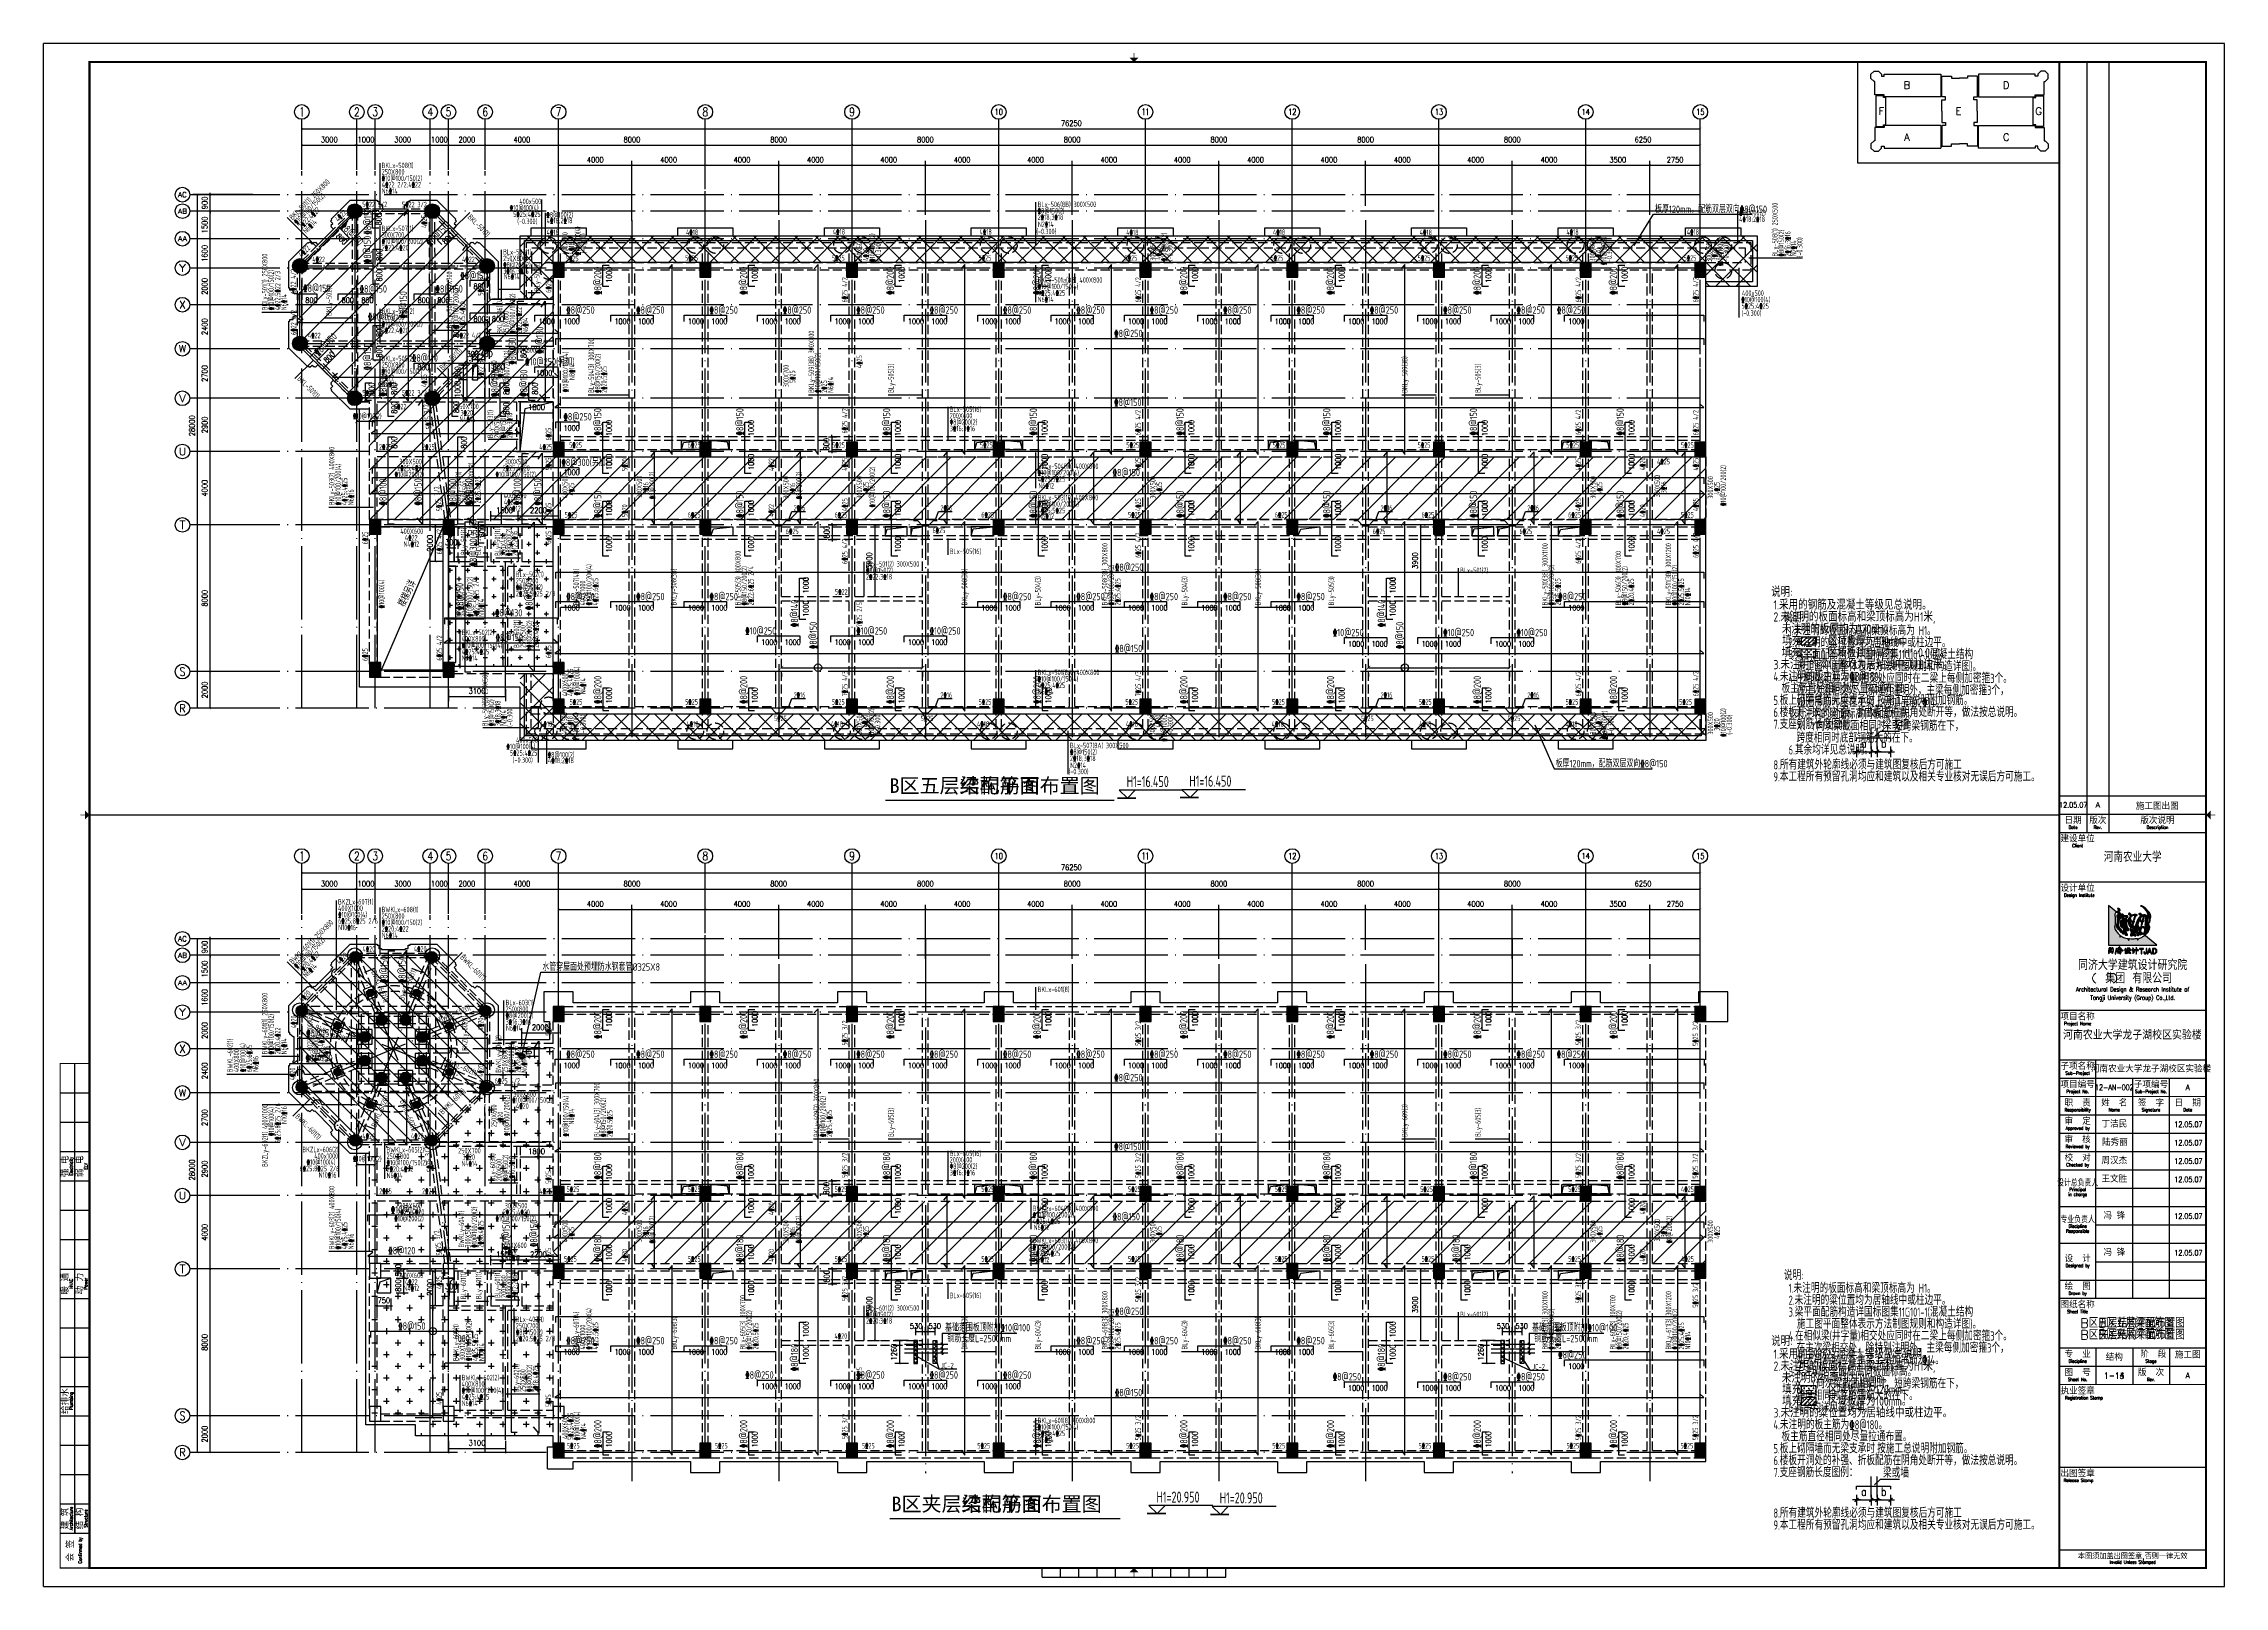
# Model space of a CAD drawing. Header units: millimetres. Extents: x 2998490 to 15040601, y 444546 to 7822218.
# Drawn here: x 14361529 to 14480429, y 7485764 to 7569864 of the extents above; entities that cross this region are included whole.
import ezdxf
from ezdxf.enums import TextEntityAlignment as Align

# ---------------------------------------------------------------- set-up
doc = ezdxf.new("R2010")
doc.units = ezdxf.units.MM
doc.header["$LTSCALE"] = 2000
doc.linetypes.add('DASH', pattern=[0.35, 0.25, -0.1])
doc.linetypes.add('DOTE', pattern=[2.42, 2, -0.2, 0.02, -0.2])
for name, color, linetype in [('3-AXIS', 3, 'Continuous'), ('3-AXIS_TEXT', 7, 'Continuous'), ('3-ban', 84, 'Continuous'), ('3-ban-hatch', 9, 'Continuous'), ('3-ban-rein', 1, 'Continuous'), ('3-ban-TEXT', 7, 'Continuous'), ('3-ban设备基础', 3, 'Continuous'), ('3-column-DOWN', 232, 'Continuous'), ('3-COLUMN-UP', 2, 'Continuous'), ('3-dcl', 3, 'Continuous'), ('3-dote', 43, 'DOTE'), ('3-HATCH', 8, 'Continuous'), ('3-liang-rein-X', 54, 'Continuous'), ('3-liang-rein-Y', 130, 'Continuous'), ('3-liang-R截面-X', 50, 'Continuous'), ('3-liang-R截面-Y', 70, 'Continuous'), ('3-liang-s-1', 44, 'Continuous'), ('3-liang-xu', 120, 'DASH'), ('3-装饰线脚', 7, 'Continuous'), ('AXIS', 3, 'Continuous'), ('AXIS_TEXT', 7, 'Continuous'), ('DOTE', 9, 'DOTE'), ('图框', 7, 'Continuous')]:
    doc.layers.add(name, color=color, linetype=linetype)
doc.layers.add('3-零部件', color=73, linetype='Continuous', lineweight=5)
doc.styles.add('_TCH_AXIS', font='COMPLEX', dxfattribs={"bigfont": 'GBCBIG'})
doc.styles.add('COMPLEX', font='COMPLEX')
doc.styles.add('DIM_FONT', font='SIMPLEX', dxfattribs={"width": 0.8, "bigfont": 'HZTXT'})
doc.styles.add('NT4', font='tssdeng.shx', dxfattribs={"width": 0.65, "bigfont": 'tssdchn.shx'})
doc.styles.add('TJ1', font='tj-romans1.shx', dxfattribs={"width": 0.8, "bigfont": 'tj-hztxt1.shx'})
doc.styles.add('TKZ1_tjhts.shx', font='tjromant.shx', dxfattribs={"bigfont": 'tjhts.shx'})
doc.styles.add('TKZ2_tjkts.shx', font='tjromant.shx', dxfattribs={"bigfont": 'tjkts.shx'})
doc.styles.add('TSSD_Rein', font='Tssdeng.shx', dxfattribs={"width": 0.7, "bigfont": 'hztxt.shx'})
doc.styles.add('黑体', font='SIMHEI.TTF')
doc.dimstyles.new('AXIS150', dxfattribs={"dimscale": 1.5, "dimtxt": 300, "dimasz": 1, "dimexe": 200, "dimexo": 200, "dimgap": 150, "dimtad": 1, "dimdec": 0, "dimzin": 0, "dimdsep": 46, "dimtxsty": 'DIM_FONT', "dimblk1": '_DIMX', "dimblk2": '_DIMX', "dimsah": 1, "dimcen": 0.09, "dimclrt": 7, "dimadec": 0, "dimazin": 0, "dimtfac": 1, "dimtdec": 0, "dimtix": 1, "dimtmove": 2, "dimatfit": 3, "dimfxl": 0, "dimtolj": 1, "dimtzin": 0, "dimarcsym": 0})
doc.dimstyles.new('DIMN100', dxfattribs={"dimtxt": 300, "dimasz": 100, "dimexe": 250, "dimexo": 300, "dimgap": 150, "dimtad": 1, "dimdec": 0, "dimzin": 0, "dimdsep": 46, "dimtxsty": 'DIM_FONT', "dimblk": 'ARCHTICK', "dimcen": 0.09, "dimclrt": 7, "dimazin": 2, "dimtfac": 1, "dimtdec": 0, "dimtix": 1, "dimtmove": 2, "dimatfit": 3, "dimldrblk": 'ARCHTICK', "dimfxl": 0, "dimtolj": 1, "dimtzin": 0, "dimarcsym": 0})
pattern_1 = [(315, (237335.25, 15094838.24), (-561.266008, -561.266008), []), (225, (237335.25, 15094838.24), (-561.266008, 561.266008), [])]
pattern_2 = [(45, (-3453.43, 0), (-112.2532015, 112.2532015), []), (135, (-3453.43, 0), (-112.2532015, -112.2532015), [])]

# ---------------------------------------------------------------- blocks, each defined once
blk = doc.blocks.new('TJAD_TK_LOGO')
for points in [[(0.309, 0.239, -0.055111), (0.298, 0.218, -0.399817), (0.289, 0.213, -0.15154), (0.281, 0.216, -0.301448), (0.281, 0.226, 0.010306), (0.289, 0.248, -0.01851), (0.216, 0.33, -0.103184), (0.157, 0.423, -0.120959), (0.156, 0.5, 0.063512), (0.168, 0.638, 0.024265), (0.163, 0.716, -0.039016), (0.159, 0.759, -0.148803), (0.167, 0.795, -0.063522), (0.19, 0.819, -0.021561), (0.199, 0.827), (0, 0.989), (0, 0.014), (1.2, 0.014), (0.901, 0.256, -0.02734), (0.87, 0.232, -0.056811), (0.802, 0.195, -0.043653), (0.743, 0.178, 0.070224), (0.74, 0.168, -0.155586), (0.734, 0.146, -0.268078), (0.715, 0.144, 0.046034), (0.714, 0.151, -0.10837), (0.716, 0.158, 0.067272), (0.719, 0.172, 0.007869), (0.606, 0.171, -0.018474), (0.519, 0.174, 0.089356), (0.513, 0.16, -0.084297), (0.509, 0.144, -0.378712), (0.498, 0.137, -0.129516), (0.487, 0.142, 0.010082), (0.489, 0.148, -0.06366), (0.493, 0.159, -0.047427), (0.496, 0.17, 0.412458), (0.493, 0.175, 0.04646), (0.459, 0.179, -0.083304), (0.398, 0.192, -0.056916)], [(0.278, 0.851, 0.150805), (0.286, 0.87, 0.118181), (0.284, 0.888, 0.061251), (0.278, 0.901, 0.110829), (0.266, 0.912, 0.065976), (0.248, 0.919, 0.129921), (0.229, 0.92, 0.40681), (0.226, 0.916, 0.07663), (0.23, 0.907, -0.019502), (0.237, 0.896, -0.085799), (0.241, 0.884, -0.150999), (0.235, 0.858, -0.086307), (0.225, 0.846, -0.019332), (0.206, 0.833, 0.015742), (0.199, 0.827), (0.264, 0.775, -0.014783), (0.267, 0.774, -0.092021), (0.285, 0.767, -0.021612), (0.299, 0.758, 0.020501), (0.302, 0.757, -0.138406), (0.302, 0.756, -0.004327), (0.304, 0.756, 0.041521), (0.307, 0.755, 0.017006), (0.309, 0.756, 0.175362), (0.313, 0.76, 0.115175), (0.313, 0.77, 0.133458), (0.302, 0.795, 0.090138), (0.282, 0.811, 0.068529), (0.267, 0.817, -0.013934), (0.257, 0.819, -0.201719), (0.25, 0.824, -0.378426), (0.25, 0.831, -0.084166), (0.26, 0.837, 0.070184)], [(0.264, 0.775, 0.064867), (0.248, 0.774, 0.116531), (0.226, 0.765, 0.208218), (0.216, 0.75, 0.02194), (0.216, 0.741, -0.003556), (0.223, 0.64, -0.008585), (0.225, 0.606, -0.036626), (0.224, 0.587, -0.030322), (0.219, 0.565, 0.008639), (0.208, 0.528, 0.029199), (0.201, 0.493, 0.047639), (0.199, 0.469, 0.083135), (0.203, 0.45, 0.077424), (0.222, 0.419, 0.095524), (0.251, 0.392, 0.133345), (0.255, 0.391, 0.037671), (0.266, 0.395, -0.074764), (0.289, 0.401, -0.017227), (0.311, 0.402, 0.103318), (0.324, 0.403, 0.529251), (0.324, 0.406, 0.058891), (0.31, 0.414, -0.106556), (0.272, 0.441, -0.157893), (0.244, 0.5, -0.090292), (0.241, 0.541, -0.061166), (0.257, 0.612, -0.11155), (0.27, 0.637, -0.016825), (0.293, 0.661, -0.002917), (0.333, 0.697, 0.013927), (0.345, 0.708)], [(0.474, 0.731, 0.018572), (0.473, 0.731), (0.473, 0.732, 0.06936), (0.47, 0.733, 0.047212), (0.46, 0.735, 0.024282), (0.443, 0.735, -0.000753), (0.412, 0.735, -0.013374), (0.392, 0.736, -0.164458), (0.382, 0.74, -0.15617), (0.376, 0.751, 0.064833), (0.371, 0.765, 0.17195), (0.36, 0.774, 0.077232), (0.348, 0.779, 0.099365), (0.341, 0.778, 0.128164), (0.335, 0.776, 0.199677), (0.331, 0.766, 0.156287), (0.335, 0.754, 0.086381), (0.343, 0.746, 0.029794), (0.351, 0.742, -0.218512), (0.359, 0.734, -0.050196), (0.36, 0.726, -0.223734), (0.356, 0.72, -0.013892), (0.345, 0.708), (0.359, 0.697, -0.00619), (0.387, 0.712, -0.093205), (0.434, 0.721, -0.103421), (0.439, 0.72, -0.384925), (0.441, 0.717, -0.045853), (0.438, 0.703, -0.014561), (0.423, 0.658, 0.006316), (0.419, 0.648), (0.432, 0.637, -0.003465), (0.435, 0.644, -0.002724), (0.456, 0.704, -0.338072), (0.461, 0.707, 0.005218), (0.473, 0.707, 0.309415), (0.476, 0.708, 0.132077), (0.479, 0.71, 0.147744), (0.481, 0.715, 0.135646), (0.481, 0.723, 0.18433)], [(0.756, 0.375, 0.010654), (0.758, 0.371, 0.091005), (0.765, 0.363, 0.311976), (0.77, 0.363)]]:
    blk.add_hatch(color=256).paths.add_polyline_path(points)
h = blk.add_hatch(color=256)
h.paths.add_polyline_path([(0.393, 0.563, -0.011586), (0.397, 0.579, 0.253288), (0.396, 0.579, 0.095247), (0.388, 0.58, -0.0106), (0.376, 0.58, -0.133876), (0.361, 0.583, -0.082431), (0.345, 0.596, -0.01622), (0.332, 0.612, 0.042319), (0.324, 0.621, 0.140851), (0.317, 0.624, 0.145933), (0.308, 0.622, 0.038492), (0.302, 0.618), (0.302, 0.618, 0.000616), (0.3, 0.616, 0.032553), (0.298, 0.615, 0.095329), (0.294, 0.61, 0.096767), (0.291, 0.597, -0.001525), (0.288, 0.574, 0.034244), (0.285, 0.552, 0.085899), (0.292, 0.504, 0.097395), (0.314, 0.467, 0.083463), (0.339, 0.445, 0.098864), (0.352, 0.441, 0.30663), (0.356, 0.443, 0.075685), (0.361, 0.453, 0.009946), (0.371, 0.491, -0.023424), (0.378, 0.51, 0.034776)])
h.paths.add_polyline_path([(0.333, 0.372, 0.321528), (0.33, 0.377, 0.021484), (0.291, 0.382, 0.022843), (0.282, 0.382, 0.102534), (0.276, 0.381, 0.130045), (0.272, 0.378, 0.267367), (0.271, 0.374, -0.005872), (0.276, 0.364, 0.058515), (0.28, 0.355, 0.081344), (0.295, 0.338, 0.099387), (0.309, 0.33, 0.035917), (0.315, 0.328, 0.245908), (0.318, 0.33, 0.105203), (0.327, 0.349, -0.034055), (0.332, 0.365, 0.056891)])
h.paths.add_polyline_path([(0.431, 0.34, 0.245812), (0.436, 0.359, 0.065072), (0.425, 0.393, 0.134826), (0.425, 0.393, -0.114996), (0.425, 0.394, 0.061748), (0.418, 0.405, 0.16919), (0.41, 0.409, 0.009694), (0.393, 0.411, 0.017654), (0.382, 0.412, 0.044621), (0.374, 0.411, 0.15913), (0.368, 0.408, 0.263058), (0.367, 0.404, 0.037983), (0.375, 0.384, -0.091013), (0.378, 0.375, -0.183458), (0.376, 0.37, -0.186991), (0.37, 0.367, -0.076588), (0.364, 0.367, 0.012233), (0.357, 0.368, 0.175338), (0.353, 0.367, 0.023216), (0.34, 0.33, 0.04069), (0.336, 0.312, 0.28537), (0.339, 0.306, 0.048651), (0.347, 0.302, -0.083296), (0.359, 0.295, 0.044689), (0.367, 0.289, 0.196761), (0.378, 0.288, 0.127879), (0.395, 0.298, 0.050671)])
h.paths.add_polyline_path([(0.463, 0.285, 0.013244), (0.461, 0.293, 0.042352), (0.454, 0.311, 0.086452), (0.451, 0.314, 0.181931), (0.447, 0.314, 0.105167), (0.437, 0.307, 0.063777), (0.422, 0.289, 0.079039), (0.415, 0.273, 0.295118), (0.417, 0.263, 0.12746), (0.426, 0.259, 0.051219), (0.438, 0.258, -0.006938), (0.459, 0.255, 0.101871), (0.472, 0.256, 0.282022), (0.475, 0.26, 0.127329), (0.473, 0.266), (0.473, 0.266, -0.004335)])
h.paths.add_polyline_path([(0.658, 0.308, -0.058552), (0.645, 0.335, -0.043685), (0.641, 0.359, 0.088622), (0.637, 0.372, 0.151789), (0.622, 0.385, -0.046532), (0.606, 0.394, 0.04555), (0.599, 0.398, 0.043142), (0.597, 0.399), (0.597, 0.399, 0.251715), (0.586, 0.396, 0.137334), (0.576, 0.371, -0.022108), (0.571, 0.349, 0.025269), (0.557, 0.305, -0.028381), (0.55, 0.284, 0.095667), (0.544, 0.258, 0.266705), (0.554, 0.241, 0.133638), (0.581, 0.24, 0.117773), (0.634, 0.259, 0.081266), (0.66, 0.285, 0.080524), (0.663, 0.292), (0.663, 0.292), (0.664, 0.292), (0.664, 0.295), (0.663, 0.295, 0.059624)])
h.paths.add_polyline_path([(0.568, 0.406, 0.121011), (0.564, 0.41, 0.051248), (0.55, 0.42, 0.077555), (0.545, 0.422, 0.238499), (0.542, 0.421, 0.167798), (0.541, 0.418, 0.09655), (0.541, 0.4, -0.014406), (0.543, 0.392, -0.00033), (0.545, 0.375, 0.1059), (0.551, 0.357, 0.313865), (0.556, 0.357, 0.231713), (0.56, 0.364, 0.026659), (0.564, 0.385, -0.007425), (0.568, 0.4, 0.16995)])
h.paths.add_polyline_path([(0.679, 0.25, 0.082015), (0.68, 0.258, 0.360369), (0.675, 0.264, 0.094324), (0.668, 0.263, 0.109868), (0.666, 0.263, -0.017853), (0.664, 0.262), (0.663, 0.262, 0.095638), (0.652, 0.251, 0.069381), (0.647, 0.242, 0.391778), (0.649, 0.238, 0.16265), (0.658, 0.237, 0.029698), (0.663, 0.239), (0.664, 0.239, 0.027865), (0.674, 0.243, 0.232972)])
h.paths.add_polyline_path([(0.765, 0.309, -0.00792), (0.766, 0.312, -0.04061), (0.767, 0.316, 0.057732), (0.769, 0.323, 0.231089), (0.766, 0.331, 0.223752), (0.755, 0.33, 0.032861), (0.734, 0.315, -0.012035), (0.716, 0.303, 0.160241), (0.7, 0.287, 0.160304), (0.7, 0.267, 0.221951), (0.709, 0.256, 0.080228), (0.726, 0.248, 0.124433), (0.741, 0.247, 0.177577), (0.748, 0.255, 0.06059), (0.758, 0.283, -0.013372)])
h = blk.add_hatch(color=256)
h.paths.add_polyline_path([(0.419, 0.648), (0.359, 0.697, 0.122439), (0.344, 0.679, 0.077208), (0.338, 0.662, 0.221374), (0.343, 0.64, -0.044103), (0.353, 0.625, 0.092474), (0.367, 0.606, 0.149827), (0.383, 0.599, 0.078107), (0.401, 0.6, 0.300992), (0.408, 0.607, 0.003448), (0.412, 0.624, -0.014936)])
h.paths.add_polyline_path([(0.448, 0.531, -0.118411), (0.466, 0.61), (0.432, 0.637, 0.013731), (0.424, 0.609, 0.354128), (0.426, 0.607, 0.149403), (0.425, 0.606, -0.033756), (0.429, 0.605, -0.301225), (0.432, 0.602, -0.067966), (0.431, 0.585, -0.155357), (0.425, 0.583, -0.0383), (0.418, 0.581, 0.394404), (0.414, 0.577, -0.002997), (0.393, 0.506, 0.027314), (0.376, 0.437, 0.262389), (0.377, 0.431, 0.054171), (0.409, 0.43, -0.120269), (0.432, 0.428, -0.238212), (0.445, 0.415, -0.030328), (0.452, 0.384, 0.177342), (0.459, 0.369, 0.189169), (0.473, 0.367, 0.024901), (0.494, 0.37, 0.43233), (0.503, 0.381, 0.054023), (0.499, 0.406, 0.072563), (0.493, 0.423, -0.024272), (0.473, 0.455, -0.09052)])
h.paths.add_polyline_path([(0.591, 0.509), (0.494, 0.587, 0.02545), (0.492, 0.572, 0.128799), (0.501, 0.52, 0.044216), (0.522, 0.484, 0.076323), (0.548, 0.46, 0.034366), (0.562, 0.452, 0.076032), (0.572, 0.449, 0.341488), (0.575, 0.451, 0.069217), (0.584, 0.479, 0.009229)])
h.paths.add_polyline_path([(0.606, 0.496, 0.003269), (0.602, 0.481, 0.051211), (0.597, 0.445, 0.204101), (0.599, 0.435, -0.011598), (0.623, 0.42, -0.044991), (0.66, 0.394, -0.200983), (0.669, 0.38, -0.006426), (0.679, 0.338, 0.079721), (0.687, 0.311, 0.326464), (0.691, 0.309, 0.087838), (0.695, 0.311, 0.087656), (0.715, 0.332, 0.286319), (0.72, 0.36, 0.076349), (0.701, 0.389, -0.160397), (0.676, 0.44), (0.676, 0.44)])
h.paths.add_polyline_path([(0.852, 0.297), (0.79, 0.347, 0.007087), (0.777, 0.301, 0.070922), (0.774, 0.275, 0.248353), (0.779, 0.265, 0.199635), (0.795, 0.268, -0.006886), (0.813, 0.275, 0.05678), (0.847, 0.293, 0.006803)])
h = blk.add_hatch(color=256)
h.paths.add_polyline_path([(0.712, 0.755, 0.083086), (0.708, 0.761, 0.127732), (0.701, 0.764, 0.060999), (0.673, 0.768, 0.050289), (0.649, 0.769, 0.061315), (0.626, 0.765, -0.058239), (0.605, 0.759, -0.023274), (0.577, 0.756, -0.318074), (0.565, 0.762, -0.012807), (0.546, 0.787, 0.176594), (0.527, 0.801, 0.141446), (0.512, 0.802, 0.254042), (0.501, 0.793, 0.094349), (0.5, 0.777, 0.272202), (0.507, 0.767, 0.06938), (0.523, 0.763, -0.099001), (0.54, 0.758, -0.173209), (0.549, 0.747, -0.244282), (0.547, 0.738, -0.042049), (0.531, 0.716, 0.019533), (0.504, 0.683, 0.074328), (0.489, 0.659, -0.003717), (0.466, 0.61), (0.494, 0.587, -0.03259), (0.498, 0.607, -0.114709), (0.504, 0.617), (0.507, 0.619), (0.509, 0.62), (0.512, 0.62), (0.514, 0.619), (0.523, 0.614), (0.529, 0.609), (0.548, 0.592), (0.554, 0.586), (0.555, 0.586, 0.137325), (0.563, 0.582, 0.052206), (0.581, 0.58, -0.039081), (0.596, 0.578, -0.061234), (0.6, 0.577, -0.389955), (0.602, 0.574, -0.015439), (0.601, 0.566, -0.009793), (0.592, 0.514, -0.001555), (0.591, 0.509), (0.606, 0.496, -0.005675), (0.613, 0.522, 0.021764), (0.624, 0.57, -0.037231), (0.627, 0.579, -0.166808), (0.63, 0.581, 0.014415), (0.637, 0.584, 0.232872), (0.642, 0.591, 0.087887), (0.641, 0.601, 0.002273), (0.638, 0.615, -0.178357), (0.638, 0.619, -0.001216), (0.651, 0.66, -0.011476), (0.664, 0.699, -0.017032), (0.676, 0.729, -0.192629), (0.689, 0.74, -0.05264), (0.702, 0.745, 0.121865), (0.712, 0.748, 0.384919)])
h.paths.add_polyline_path([(0.597, 0.737, -0.021509), (0.628, 0.747, -0.053885), (0.638, 0.749, -0.363115), (0.652, 0.741, -0.093078), (0.646, 0.705, 0.023125), (0.622, 0.626, -0.067346), (0.613, 0.603, -0.278742), (0.606, 0.6, -0.067064), (0.586, 0.602, -0.223721), (0.563, 0.619, -0.070697), (0.543, 0.661, -0.171192), (0.544, 0.69, -0.090372), (0.564, 0.717, -0.097027)], flags=16)
h = blk.add_hatch(color=256)
h.paths.add_polyline_path([(0.982, 0.688, -0.266995), (0.988, 0.691, -0.078548), (0.994, 0.689, -0.061401), (1.001, 0.685, -0.140506), (1.007, 0.676, -0.075077), (1.01, 0.653, -0.023792), (1.008, 0.62, 0.028581), (1.007, 0.585, 0.083513), (1.009, 0.572, 0.556873), (1.014, 0.571, 0.099876), (1.028, 0.596, 0.058859), (1.035, 0.633, 0.00868), (1.036, 0.66, -0.055868), (1.045, 0.71, 0.012909), (1.049, 0.719, 0.07627), (1.048, 0.734, 0.168287), (0.983, 0.856, 0.045812), (0.89, 0.946, 0.082299), (0.824, 0.983, 0.045024), (0.802, 0.988, 0.184323), (0.796, 0.987, 0.401214), (0.797, 0.985, 0.073894), (0.803, 0.98, 0.009968), (0.828, 0.967, -0.045085), (0.849, 0.953, -0.042435), (0.89, 0.913, -0.014659), (0.933, 0.859, -0.075958), (0.979, 0.767, 0.183281), (0.919, 0.704, 0.093166), (0.905, 0.577, 0.002645), (0.905, 0.539), (0.95, 0.539, -0.021718), (0.951, 0.561, -0.060902), (0.951, 0.563, -0.750169), (0.953, 0.563, -0.062141), (0.956, 0.558, -0.02804), (0.962, 0.541, -0.001207), (0.963, 0.539), (0.999, 0.539), (0.998, 0.542), (0.986, 0.581, -0.042759), (0.971, 0.648, -0.166183), (0.976, 0.68, -0.02967)])
h.paths.add_polyline_path([(0.921, 0.747, 0.337691), (0.922, 0.75, 0.234051), (0.918, 0.756, 0.085029), (0.898, 0.762, 0.109404), (0.867, 0.76, 0.027051), (0.842, 0.75, 0.096966), (0.82, 0.779, 0.147389), (0.788, 0.798, 0.110178), (0.765, 0.798, 0.193659), (0.754, 0.789, 0.105864), (0.751, 0.781, 0.322715), (0.756, 0.77, 0.090222), (0.775, 0.763, 0.021428), (0.79, 0.76, -0.062248), (0.802, 0.756, -0.0489), (0.814, 0.75, 0.061445), (0.828, 0.743, 0.045204), (0.773, 0.709, 0.105153), (0.746, 0.68, 0.017534), (0.699, 0.593, 0.04727), (0.677, 0.539), (0.731, 0.539, -0.016538), (0.733, 0.546, -0.06987), (0.755, 0.615, -0.55525), (0.762, 0.616, 0.087068), (0.773, 0.608, 0.000587), (0.779, 0.605, 0.051645), (0.781, 0.604, 0.002312), (0.798, 0.592, 0.1078), (0.815, 0.585, 0.06971), (0.83, 0.588, -0.002349), (0.824, 0.554, -0.014725), (0.822, 0.539), (0.839, 0.539, -0.003665), (0.842, 0.55, -0.003176), (0.85, 0.584, -0.214328), (0.855, 0.589, 0.079005), (0.864, 0.594, 0.136284), (0.869, 0.604, 0.042038), (0.87, 0.61, 0.121208), (0.869, 0.615, 0.033156), (0.864, 0.622, -0.089896), (0.861, 0.627, -0.153361), (0.862, 0.632, -0.00558), (0.876, 0.678, -0.02004), (0.892, 0.724, -0.10938), (0.9, 0.737, 0.024126), (0.911, 0.741, 0.094696)])
h.paths.add_polyline_path([(0.871, 0.737, -0.143663), (0.867, 0.714, 0.018808), (0.849, 0.654, -0.117601), (0.837, 0.612, -0.229986), (0.819, 0.61, -0.2857), (0.79, 0.639, -0.267121), (0.803, 0.697, -0.053371), (0.832, 0.724, -0.07094), (0.861, 0.743, -0.49062)], flags=16)
h = blk.add_hatch(color=256)
h.paths.add_polyline_path([(0.952, 0.5, -0.00262), (0.951, 0.526, -0.01182), (0.95, 0.539), (0.905, 0.539, 0.006126), (0.905, 0.449, 0.002492), (0.906, 0.412, 0.048247), (0.887, 0.46, 0.065909), (0.883, 0.465, 0.224936), (0.877, 0.467, 0.038284), (0.864, 0.466, -0.06616), (0.83, 0.465, -0.485088), (0.827, 0.467, -0.101913), (0.828, 0.487, -0.016956), (0.839, 0.539), (0.822, 0.539, -0.017973), (0.817, 0.52, -0.010562), (0.81, 0.476, -0.208845), (0.803, 0.461, -0.11949), (0.791, 0.457, -0.131776), (0.748, 0.465, -0.127624), (0.732, 0.488, -0.118385), (0.731, 0.539), (0.677, 0.539, 0.005191), (0.675, 0.533, 0.105733), (0.676, 0.44), (0.718, 0.405), (0.745, 0.405, -0.078177), (0.747, 0.414, -0.129583), (0.758, 0.426, -0.224047), (0.779, 0.429, -0.071036), (0.78, 0.429, 0.101063), (0.781, 0.428, -0.019588), (0.783, 0.428, -0.023828), (0.784, 0.427, -0.322257), (0.79, 0.416, -0.013384), (0.788, 0.405), (0.804, 0.405, -0.014271), (0.808, 0.414, -0.194353), (0.821, 0.43, -0.094044), (0.855, 0.439, -0.035175), (0.871, 0.44, -0.177154), (0.88, 0.432, -0.054292), (0.893, 0.405), (0.948, 0.405, 0.016129), (0.951, 0.417, 0.043741), (0.953, 0.46, 0.012835)])
h.paths.add_polyline_path([(1.021, 0.458), (1.011, 0.5), (0.999, 0.539), (0.963, 0.539, -0.013434), (0.968, 0.518, -0.01242), (0.972, 0.498, -0.017255), (0.974, 0.479, -0.024091), (0.974, 0.433, -0.03797), (0.971, 0.405), (1.012, 0.405, 0.01383), (1.019, 0.427, 0.116879)])
h.paths.add_polyline_path([(0.967, 0.319, 0.068823), (0.992, 0.356, 0.031999), (1.012, 0.405), (0.971, 0.405, -0.002893), (0.971, 0.403, -0.072675), (0.96, 0.375, -0.038888), (0.948, 0.355, -0.02059), (0.929, 0.332, -0.114728), (0.923, 0.326, -0.052839), (0.914, 0.32), (0.911, 0.319), (0.909, 0.319), (0.909, 0.322), (0.914, 0.334), (0.918, 0.341), (0.933, 0.363), (0.941, 0.383), (0.941, 0.384, 0.030329), (0.948, 0.405), (0.893, 0.405, -0.019139), (0.897, 0.395, -0.131139), (0.901, 0.371, -0.068706), (0.888, 0.337, -0.106182), (0.87, 0.312, -0.027075), (0.852, 0.297), (0.901, 0.256, 0.015633), (0.918, 0.272, -0.009266)])
h = blk.add_hatch(color=256)
h.paths.add_polyline_path([(0.798, 0.379, -0.041396), (0.804, 0.405), (0.788, 0.405, -0.011453), (0.786, 0.396, -0.01007), (0.783, 0.379, -0.034546), (0.778, 0.371, -0.087737), (0.77, 0.363), (0.79, 0.347), (0.79, 0.347, 0.020125)])
h.paths.add_polyline_path([(0.745, 0.405), (0.718, 0.405), (0.756, 0.375, -0.051476), (0.747, 0.393, -0.099669)])
h = blk.add_hatch(color=256)
h.paths.add_polyline_path([(0.109, -0.055, 0.215782), (0.096, -0.053, 0.067417), (0.088, -0.057, -0.168397), (0.072, -0.061, -0.018722), (0.056, -0.059, 0.069135), (0.037, -0.058, -0.211583), (0.032, -0.057, 0.012327), (0.027, -0.054, 0.18165), (0.023, -0.055, 0.234564), (0.014, -0.061, 0.06939), (0.009, -0.077, 0.040114), (0.004, -0.126, 0.00862), (0.004, -0.151, 0.034302), (0.003, -0.186, 0.240525), (0.011, -0.199, 0.151405), (0.014, -0.2, 0.254247), (0.016, -0.192, 0.038225), (0.017, -0.166, -0.061608), (0.019, -0.146, 0.026815), (0.022, -0.113, -0.054652), (0.026, -0.093, -0.028262), (0.029, -0.084, -0.253686), (0.038, -0.079, 0.007206), (0.049, -0.078, -0.006599), (0.073, -0.075, 0.009999), (0.084, -0.072, -0.062381), (0.093, -0.073, -0.15567), (0.099, -0.077, -0.051163), (0.105, -0.085, -0.102101), (0.107, -0.091, -0.03095), (0.107, -0.129, 0.010088), (0.107, -0.15, -0.131285), (0.104, -0.163, -0.019629), (0.101, -0.168, -0.485137), (0.096, -0.17, 0.001583), (0.093, -0.168, 0.165296), (0.088, -0.17, 0.24859), (0.085, -0.178, 0.066176), (0.088, -0.189, 0.038595), (0.091, -0.194, 0.378365), (0.095, -0.196, 0.077759), (0.104, -0.183, 0.016012), (0.112, -0.17, 0.054651), (0.118, -0.155, 0.087206), (0.123, -0.112, 0.064902), (0.117, -0.068, 0.144064)])
h.paths.add_polyline_path([(0.063, -0.093), (0.056, -0.093), (0.053, -0.094), (0.049, -0.096), (0.047, -0.097), (0.046, -0.1, 0.333571), (0.046, -0.104, 0.045952), (0.052, -0.107, 0.064784), (0.062, -0.109, 0.210865), (0.068, -0.107, 0.127927), (0.071, -0.102, 0.211886), (0.07, -0.096, 0.12013), (0.067, -0.094)], flags=17)
h.paths.add_polyline_path([(0.058, -0.146, -0.039434), (0.061, -0.152, 0.054133), (0.064, -0.158, 0.123184), (0.08, -0.15, 0.140353), (0.084, -0.143, 0.284617), (0.083, -0.139, -0.012464), (0.076, -0.135, 0.016141), (0.064, -0.126, -0.029736), (0.041, -0.127, -0.149024), (0.037, -0.13, 0.190304), (0.034, -0.134, 0.089845), (0.033, -0.143, 0.171078), (0.041, -0.157, 0.249801), (0.05, -0.159, 0.378768), (0.055, -0.153, 0.031236), (0.054, -0.146), (0.056, -0.144)], flags=17)
h.paths.add_polyline_path([(0.194, -0.081, -0.130766), (0.193, -0.083, -0.049), (0.189, -0.09, 0.175351), (0.187, -0.096, 0.389375), (0.189, -0.097, 0.146359), (0.197, -0.094, 0.079034), (0.202, -0.089, 0.101244), (0.205, -0.084, 0.132531), (0.205, -0.077, 0.067751), (0.203, -0.072, 0.050259), (0.2, -0.068, 0.454265), (0.198, -0.068, 0.06765), (0.196, -0.073, 0.007561)])
h.paths.add_polyline_path([(0.189, -0.104, 0.313541), (0.186, -0.1, 0.335576), (0.183, -0.102, 0.015792), (0.178, -0.135, -0.057755), (0.171, -0.161, 0.000363), (0.163, -0.186, 0.094511), (0.167, -0.207, 0.230423), (0.17, -0.211, 0.369117), (0.176, -0.206, 0.039319), (0.18, -0.185, -0.109188), (0.189, -0.149, 0.00425), (0.191, -0.143, 0.032369), (0.189, -0.118, -0.025515)])
h.paths.add_polyline_path([(0.251, -0.045, 0.093827), (0.236, -0.063, 0.302072), (0.237, -0.068, 0.296548), (0.244, -0.068, 0.04254), (0.259, -0.06, -0.129019), (0.275, -0.057, -0.117204), (0.279, -0.058, -0.328405), (0.279, -0.061, -0.051459), (0.27, -0.072, 0.085646), (0.26, -0.09, 0.031903), (0.26, -0.093, -0.315533), (0.256, -0.098, -0.134544), (0.251, -0.099, -0.408117), (0.248, -0.096, 0.035639), (0.244, -0.085, 0.084333), (0.242, -0.081, 0.358627), (0.239, -0.08, 0.227473), (0.233, -0.092, 0.148882), (0.235, -0.099, -0.254787), (0.236, -0.106, -0.110418), (0.229, -0.113, -0.032156), (0.217, -0.121, 0.122106), (0.21, -0.128, 0.074479), (0.204, -0.144, 0.233421), (0.206, -0.152, 0.316166), (0.217, -0.152, 0.122903), (0.231, -0.14, 0.056501), (0.241, -0.125, -0.025506), (0.247, -0.11, -0.174643), (0.26, -0.101, 0.004602), (0.266, -0.098, -0.251477), (0.264, -0.107, -0.130218), (0.259, -0.112, 0.16089), (0.254, -0.116, 0.172735), (0.253, -0.123, 0.448793), (0.261, -0.125, 0.141971), (0.272, -0.109, 0.057248), (0.276, -0.094, -0.334885), (0.284, -0.087, -0.076773), (0.288, -0.087, -0.545841), (0.289, -0.089, -0.008092), (0.289, -0.104, 0.139136), (0.295, -0.124, 0.144746), (0.301, -0.128, 0.355116), (0.304, -0.126, 0.046986), (0.306, -0.118, 0.052614), (0.307, -0.115, 0.237681), (0.306, -0.113, 0.025436), (0.302, -0.111, -0.354836), (0.298, -0.107, -0.049448), (0.297, -0.093, -0.035628), (0.297, -0.088, -0.387964), (0.3, -0.084, -0.009611), (0.307, -0.081, 0.187317), (0.311, -0.078, 0.232403), (0.311, -0.072, 0.143525), (0.31, -0.072, 0.022411), (0.288, -0.082, -0.00319), (0.28, -0.086, -0.206179), (0.276, -0.086, -0.165764), (0.274, -0.084, -0.217969), (0.274, -0.08, -0.110096), (0.284, -0.068, -0.031862), (0.296, -0.059, 0.078929), (0.299, -0.057, 0.264707), (0.3, -0.055, 0.034215), (0.298, -0.052, 0.174735), (0.296, -0.052, 0.001752), (0.292, -0.052, -0.177458), (0.287, -0.05, -0.140307), (0.283, -0.047, -0.275752), (0.284, -0.041, 0.167681), (0.285, -0.035, 0.301407), (0.279, -0.03, 0.08311), (0.273, -0.03, 0.130737)])
h.paths.add_polyline_path([(0.327, -0.118, 0.027579), (0.343, -0.127, 0.154526), (0.354, -0.127, 0.082415), (0.363, -0.125, 0.312986), (0.363, -0.119, 0.221824), (0.36, -0.116, 0.031656), (0.355, -0.116, -0.00721), (0.342, -0.112, -0.071904), (0.327, -0.106, -0.267193), (0.324, -0.1, -0.023267), (0.328, -0.092, 0.395574), (0.325, -0.085, 0.188464), (0.317, -0.087, 0.051998), (0.311, -0.09, 0.108508), (0.306, -0.097, 0.200123), (0.304, -0.104, 0.191616), (0.308, -0.109, -0.01282)])
h.paths.add_polyline_path([(0.306, -0.135, 0.188222), (0.299, -0.134, 0.20573), (0.291, -0.139, 0.018376), (0.285, -0.149, -0.117409), (0.277, -0.159, -0.060927), (0.277, -0.146, 0.215117), (0.274, -0.142, 0.470033), (0.27, -0.143, -0.045545), (0.262, -0.149, -0.074224), (0.255, -0.151, -0.568137), (0.252, -0.149, -0.07678), (0.253, -0.144, 0.100197), (0.253, -0.135, 0.387299), (0.25, -0.133, 0.118665), (0.248, -0.134, 0.185429), (0.241, -0.147, -0.018374), (0.239, -0.158, 0.026924), (0.236, -0.169, -0.013447), (0.235, -0.18, 0.097057), (0.236, -0.192, 0.277047), (0.24, -0.195, 0.192921), (0.243, -0.193, 0.125735), (0.246, -0.18, -0.084178), (0.249, -0.165, -0.292454), (0.257, -0.16, -0.427415), (0.263, -0.166, -0.039723), (0.262, -0.177, 0.744354), (0.267, -0.179, 0.173973), (0.275, -0.172, -0.079593), (0.283, -0.162, 0.037997), (0.292, -0.152, -0.536451), (0.3, -0.152, -0.220641), (0.303, -0.166, -0.033334), (0.3, -0.178, -0.02197), (0.292, -0.196, -0.036413), (0.288, -0.204, 0.059035), (0.288, -0.205, 0.221247), (0.289, -0.208, 0.229092), (0.291, -0.208, 0.104052), (0.294, -0.206, 0.039622), (0.303, -0.189, 0.031663), (0.312, -0.173, 0.083922), (0.315, -0.156, 0.095464), (0.311, -0.142, 0.118136)])
h.paths.add_polyline_path([(0.429, -0.094), (0.441, -0.085, 0.028783), (0.422, -0.063), (0.41, -0.071, -0.06685)])
h.paths.add_polyline_path([(0.421, -0.105), (0.402, -0.104), (0.397, -0.104), (0.395, -0.104), (0.395, -0.118), (0.401, -0.118), (0.409, -0.117), (0.416, -0.117), (0.416, -0.171, -0.223037), (0.41, -0.183, -0.003297), (0.409, -0.184), (0.42, -0.194, 0.201777), (0.422, -0.192, -0.033526), (0.454, -0.166, -0.02738), (0.447, -0.153, -0.067274), (0.43, -0.17, -0.004515), (0.43, -0.112, -0.051491), (0.431, -0.104)])
h.paths.add_polyline_path([(0.468, -0.078), (0.468, -0.091, -0.202539), (0.461, -0.102, -0.066868), (0.447, -0.111, -0.101276), (0.461, -0.119, 0.145344), (0.479, -0.102, 0.140249), (0.482, -0.075, -0.003162), (0.512, -0.075, -0.016144), (0.511, -0.091, 0.052901), (0.512, -0.109, 0.214665), (0.515, -0.112, 0.093296), (0.515, -0.112, 0.137117), (0.524, -0.113, 0.000424), (0.537, -0.112, 0.022294), (0.552, -0.111), (0.554, -0.095), (0.55, -0.096), (0.546, -0.097), (0.542, -0.098), (0.536, -0.099), (0.532, -0.1), (0.527, -0.099), (0.526, -0.096), (0.527, -0.081), (0.528, -0.063), (0.521, -0.063), (0.511, -0.063), (0.498, -0.063), (0.486, -0.063), (0.477, -0.063), (0.467, -0.063)])
h.paths.add_polyline_path([(0.506, -0.122, -0.002263), (0.465, -0.122, -0.028919), (0.449, -0.121), (0.449, -0.135), (0.457, -0.134), (0.467, -0.133, -0.001197), (0.501, -0.133, 0.000411), (0.519, -0.133, -0.117897), (0.498, -0.165, -0.081518), (0.473, -0.138), (0.459, -0.142, 0.067412), (0.487, -0.172, -0.099344), (0.437, -0.187, -0.117302), (0.449, -0.199, 0.051291), (0.498, -0.18, 0.052048), (0.547, -0.197, -0.102524), (0.557, -0.182, -0.086164), (0.51, -0.172, 0.112398), (0.541, -0.121, -0.018709)])
h.paths.add_polyline_path([(0.604, -0.118), (0.604, -0.175, -0.094232), (0.598, -0.183), (0.608, -0.197), (0.647, -0.161), (0.64, -0.147), (0.619, -0.169), (0.619, -0.124, -0.058001), (0.621, -0.106, 0.319569), (0.62, -0.105, 0.045142), (0.606, -0.106, 0.020451), (0.594, -0.106, -0.034776), (0.578, -0.105), (0.578, -0.119, -0.030546)])
h.paths.add_polyline_path([(0.61, -0.06), (0.595, -0.066, -0.049542), (0.614, -0.094), (0.63, -0.087, 0.030356)])
h.paths.add_polyline_path([(0.66, -0.105, -0.019379), (0.635, -0.104), (0.635, -0.119, -0.02608), (0.66, -0.118), (0.682, -0.118), (0.682, -0.173, -0.021278), (0.681, -0.201), (0.697, -0.201, -0.017067), (0.697, -0.172), (0.697, -0.118), (0.715, -0.118, -0.024313), (0.741, -0.119), (0.741, -0.104, -0.018656), (0.71, -0.105), (0.697, -0.105), (0.697, -0.077, -0.143011), (0.702, -0.059, 0.162811), (0.697, -0.057, 0.035376), (0.685, -0.056, 0.004148), (0.681, -0.056, -0.046173), (0.682, -0.068, -0.00345), (0.682, -0.105, -0.001359)])
h.paths.add_polyline_path([(0.767, -0.069), (0.767, -0.085), (0.808, -0.085), (0.808, -0.2), (0.826, -0.2), (0.826, -0.085), (0.867, -0.085), (0.867, -0.069)])
h.paths.add_polyline_path([(0.93, -0.157, -0.040499), (0.929, -0.174, -0.3078), (0.915, -0.188, -0.189438), (0.897, -0.184, -0.186489), (0.89, -0.172, -0.07743), (0.889, -0.158), (0.872, -0.158, 0.198241), (0.882, -0.194, 0.214326), (0.91, -0.204, 0.249549), (0.941, -0.191, 0.135294), (0.948, -0.164), (0.948, -0.069), (0.93, -0.069)])
h.paths.add_polyline_path([(1.028, -0.069), (1.009, -0.069), (0.96, -0.2), (0.979, -0.2), (0.993, -0.161), (1.044, -0.161), (1.058, -0.2), (1.077, -0.2)])
h.paths.add_polyline_path([(1.019, -0.088), (1.039, -0.146), (0.998, -0.146)], flags=16)
h.paths.add_polyline_path([(1.091, -0.069), (1.091, -0.2), (1.14, -0.2, 0.229129), (1.182, -0.183, 0.179316), (1.197, -0.134, 0.181564), (1.183, -0.086, 0.220204), (1.141, -0.069)])
h.paths.add_polyline_path([(1.109, -0.085), (1.139, -0.085, -0.337188), (1.175, -0.108, -0.124189), (1.177, -0.152, -0.40123), (1.139, -0.184), (1.109, -0.184)], flags=16)
for points in [[(0, 0.989), (0, 0.014), (1.2, 0.014)], [(0.867, -0.069), (0.767, -0.069), (0.767, -0.085), (0.808, -0.085), (0.808, -0.2), (0.826, -0.2), (0.826, -0.085), (0.867, -0.085)], [(1.009, -0.069), (0.96, -0.2), (0.979, -0.2), (0.993, -0.161), (1.044, -0.161), (1.058, -0.2), (1.077, -0.2), (1.028, -0.069)], [(1.019, -0.088), (0.998, -0.146), (1.039, -0.146)]]:
    blk.add_lwpolyline(points, close=True)
for points in [[(1.048, 0.734, 0.168287), (0.983, 0.856, 0.045812), (0.89, 0.946, 0.082299), (0.824, 0.983, 0.045024), (0.802, 0.988, 0.184323), (0.796, 0.987, 0.401214), (0.797, 0.985, 0.073894), (0.803, 0.98, 0.009968), (0.828, 0.967, -0.045085), (0.849, 0.953, -0.042435), (0.89, 0.913, -0.014659), (0.933, 0.859, -0.075958), (0.979, 0.767, 0.183281), (0.919, 0.704, 0.093166), (0.905, 0.577, 0.00877), (0.905, 0.449, 0.002492), (0.906, 0.412, 0.048247), (0.887, 0.46, 0.065909), (0.883, 0.465, 0.224936), (0.877, 0.467, 0.038284), (0.864, 0.466, -0.06616), (0.83, 0.465, -0.485088), (0.827, 0.467, -0.101913), (0.828, 0.487, -0.020622), (0.842, 0.55, -0.003176), (0.85, 0.584, -0.214328), (0.855, 0.589, 0.079005), (0.864, 0.594, 0.136284), (0.869, 0.604, 0.042038), (0.87, 0.61, 0.13569), (0.868, 0.615, 0.030912), (0.864, 0.622, -0.089896), (0.861, 0.627, -0.153361), (0.862, 0.632, -0.00558), (0.876, 0.678, -0.02004), (0.892, 0.724, -0.10938), (0.9, 0.737, 0.024126), (0.911, 0.741, 0.094696), (0.921, 0.747, 0.397569), (0.922, 0.751, 0.211166), (0.918, 0.756, 0.085029), (0.898, 0.762, 0.109404), (0.867, 0.76, 0.027051), (0.842, 0.75, 0.096966), (0.82, 0.779, 0.147389), (0.788, 0.798, 0.110178), (0.765, 0.798, 0.193659), (0.754, 0.789, 0.105864), (0.751, 0.781, 0.322715), (0.756, 0.77, 0.090222), (0.775, 0.763, 0.021428), (0.79, 0.76, -0.062248), (0.802, 0.756, -0.0489), (0.814, 0.75, 0.061445), (0.828, 0.743, 0.045204), (0.773, 0.709, 0.105153), (0.746, 0.68, 0.017534), (0.699, 0.593, 0.052474), (0.675, 0.533, 0.105733), (0.676, 0.44, 0.160397), (0.701, 0.389, -0.076349), (0.72, 0.36, -0.286319), (0.715, 0.332, -0.087656), (0.695, 0.311, -0.08033), (0.691, 0.31, -0.368951), (0.687, 0.311, -0.079318), (0.679, 0.338, 0.006426), (0.669, 0.38, 0.200983), (0.66, 0.394, 0.044991), (0.623, 0.42, 0.011598), (0.599, 0.435, -0.204101), (0.597, 0.445, -0.051211), (0.602, 0.481, -0.008944), (0.613, 0.522, 0.021764), (0.624, 0.57, -0.037231), (0.627, 0.579, -0.166808), (0.63, 0.581, 0.014415), (0.637, 0.584, 0.232872), (0.642, 0.591, 0.087887), (0.641, 0.601, 0.002324), (0.638, 0.615, -0.163549), (0.638, 0.619, -0.001216), (0.651, 0.66, -0.011476), (0.664, 0.699, -0.017032), (0.676, 0.729, -0.192629), (0.689, 0.74, -0.05264), (0.702, 0.745, 0.121865), (0.712, 0.748, 0.384919), (0.712, 0.755, 0.083086), (0.708, 0.761, 0.127732), (0.701, 0.764, 0.060999), (0.673, 0.768, 0.050289), (0.649, 0.769, 0.061315), (0.626, 0.765, -0.058239), (0.605, 0.759, -0.023274), (0.577, 0.756, -0.318074), (0.565, 0.762, -0.012807), (0.546, 0.787, 0.176594), (0.527, 0.801, 0.141446), (0.512, 0.802, 0.254042), (0.501, 0.793, 0.094349), (0.5, 0.777, 0.272202), (0.507, 0.767, 0.06938), (0.523, 0.763, -0.099001), (0.54, 0.758, -0.176084), (0.549, 0.747, -0.238335), (0.547, 0.738, -0.042049), (0.531, 0.716, 0.019533), (0.504, 0.683, 0.074328), (0.489, 0.659, -0.003717), (0.466, 0.61, 0.118412), (0.448, 0.531, 0.09052), (0.473, 0.455, 0.024272), (0.493, 0.423, -0.072563), (0.499, 0.406, -0.054023), (0.503, 0.381, -0.43233), (0.494, 0.37, -0.024901), (0.473, 0.367, -0.189169), (0.459, 0.369, -0.177342), (0.452, 0.384, 0.030328), (0.445, 0.415, 0.238212), (0.432, 0.428, 0.120269), (0.409, 0.43, -0.054171), (0.377, 0.431, -0.262389), (0.376, 0.437, -0.027314), (0.393, 0.506, 0.002997), (0.414, 0.577, -0.42145), (0.418, 0.581, 0.036527), (0.425, 0.583, 0.155357), (0.431, 0.585, 0.067966), (0.432, 0.602, 0.301225), (0.429, 0.605, 0.033756), (0.425, 0.606, -0.149403), (0.426, 0.607, -0.354128), (0.424, 0.609, -0.017197), (0.435, 0.644, -0.010154), (0.435, 0.644, -0.002724), (0.456, 0.704, -0.338072), (0.461, 0.707, 0.005218), (0.473, 0.707, 0.309415), (0.476, 0.708, 0.132077), (0.479, 0.71, 0.147744), (0.481, 0.715, 0.135646), (0.481, 0.723, 0.18433), (0.474, 0.731, 0.018572), (0.473, 0.731), (0.473, 0.732, 0.071117), (0.47, 0.733, 0.046841), (0.46, 0.735, 0.024282), (0.443, 0.735, -0.000753), (0.412, 0.735, -0.013374), (0.392, 0.736, -0.164458), (0.382, 0.74, -0.15617), (0.376, 0.751, 0.064833), (0.371, 0.765, 0.17195), (0.36, 0.774, 0.077232), (0.348, 0.779, 0.099365), (0.341, 0.778, 0.128164), (0.335, 0.776, 0.199677), (0.331, 0.766, 0.156287), (0.335, 0.754, 0.086381), (0.343, 0.746, 0.029794), (0.351, 0.742, -0.218512), (0.359, 0.734, -0.050196), (0.36, 0.726, -0.223734), (0.356, 0.72, -0.027824), (0.333, 0.697, 0.002917), (0.293, 0.661, 0.016825), (0.27, 0.637, 0.11155), (0.257, 0.612, 0.061166), (0.241, 0.541, 0.090292), (0.244, 0.5, 0.157893), (0.272, 0.441, 0.106556), (0.31, 0.414, -0.057352), (0.324, 0.406, -0.620281), (0.324, 0.403, -0.103318), (0.311, 0.402, 0.017227), (0.289, 0.401, 0.074764), (0.266, 0.395, -0.037671), (0.255, 0.391, -0.146442), (0.251, 0.392, -0.094541), (0.222, 0.419, -0.075684), (0.203, 0.449, -0.086697), (0.199, 0.469, -0.047639), (0.201, 0.493, -0.029199), (0.208, 0.528, -0.008639), (0.219, 0.565, 0.030322), (0.224, 0.587, 0.036626), (0.225, 0.606, 0.008585), (0.223, 0.64, 0.003541), (0.216, 0.741, -0.022961), (0.216, 0.75, -0.208218), (0.226, 0.765, -0.116531), (0.248, 0.774, -0.079727), (0.267, 0.774, -0.092021), (0.285, 0.767, -0.021612), (0.299, 0.758, 0.020501), (0.302, 0.757, -0.138406), (0.302, 0.756, -0.004327), (0.304, 0.756, 0.041521), (0.307, 0.755, 0.017006), (0.309, 0.756, 0.218913), (0.313, 0.761, 0.100805), (0.313, 0.77, 0.133458), (0.302, 0.795, 0.090138), (0.282, 0.811, 0.068529), (0.267, 0.817, -0.013934), (0.257, 0.819, -0.201719), (0.25, 0.824, -0.33618), (0.25, 0.83, -0.089843), (0.26, 0.837, 0.067656), (0.277, 0.851, 0.15691), (0.286, 0.87, 0.118181), (0.284, 0.888, 0.061251), (0.278, 0.901, 0.110829), (0.266, 0.912, 0.065976), (0.248, 0.919, 0.126476), (0.229, 0.92, 0.453262), (0.226, 0.916, 0.07663), (0.23, 0.907, -0.019502), (0.237, 0.896, -0.085799), (0.241, 0.884, -0.150999), (0.235, 0.858, -0.086307), (0.225, 0.846, -0.019332), (0.206, 0.833, 0.037315), (0.19, 0.819, 0.063522), (0.167, 0.795, 0.148803), (0.159, 0.759, 0.039016), (0.163, 0.716, -0.024265), (0.168, 0.638, -0.063512), (0.156, 0.5, 0.120959), (0.157, 0.423, 0.103184), (0.216, 0.33, 0.01851), (0.289, 0.248, -0.010306), (0.281, 0.226, 0.301448), (0.281, 0.216, 0.15154), (0.289, 0.213, 0.399817), (0.298, 0.218, 0.055111), (0.309, 0.239, 0.056916), (0.398, 0.192, 0.083304), (0.459, 0.179, -0.046418), (0.493, 0.175, -0.509372), (0.496, 0.169, 0.042269), (0.493, 0.159, 0.06366), (0.489, 0.148, -0.010082), (0.487, 0.142, 0.129516), (0.498, 0.137, 0.378712), (0.509, 0.144, 0.084297), (0.513, 0.16, -0.089356), (0.519, 0.174, 0.018474), (0.606, 0.171, -0.007869), (0.719, 0.172, -0.067272), (0.716, 0.158, 0.10837), (0.714, 0.151, -0.046034), (0.715, 0.144, 0.268078), (0.734, 0.146, 0.155586), (0.74, 0.168, -0.070224), (0.743, 0.178, 0.043653), (0.802, 0.195, 0.056811), (0.87, 0.232, 0.042991), (0.918, 0.272, -0.009266), (0.967, 0.319, 0.068823), (0.992, 0.356, 0.045849), (1.019, 0.427, 0.116879), (1.021, 0.458), (1.011, 0.5), (0.998, 0.542), (0.986, 0.581, -0.042759), (0.971, 0.648, -0.166183), (0.976, 0.68, -0.02967), (0.982, 0.688, -0.266995), (0.988, 0.691, -0.078548), (0.994, 0.689, -0.061401), (1.001, 0.685, -0.140506), (1.007, 0.676, -0.075077), (1.01, 0.653, -0.023792), (1.008, 0.62, 0.028581), (1.007, 0.585, 0.083513), (1.009, 0.572, 0.561681), (1.014, 0.571, 0.099708), (1.028, 0.596, 0.059415), (1.035, 0.634, 0.008566), (1.036, 0.66, -0.055868), (1.045, 0.71, 0.012909), (1.049, 0.719, 0.07627)], [(0.084, -0.072, -0.064608), (0.094, -0.074, -0.148081), (0.099, -0.077, -0.051163), (0.105, -0.085, -0.102101), (0.107, -0.091, -0.03095), (0.107, -0.129, 0.010316), (0.107, -0.151, -0.114991), (0.104, -0.162, -0.026322), (0.1, -0.169, -0.36855), (0.096, -0.17, 0.001583), (0.093, -0.168, 0.165296), (0.088, -0.17, 0.284311), (0.085, -0.18, 0.058684), (0.088, -0.189, 0.035482), (0.091, -0.194, 0.42388), (0.095, -0.196, 0.077759), (0.104, -0.183, 0.016012), (0.112, -0.17, 0.060529), (0.119, -0.154, 0.083781), (0.123, -0.112, 0.063229), (0.118, -0.07, 0.154163), (0.109, -0.055, 0.215782), (0.096, -0.053, 0.067417), (0.088, -0.057, -0.15511), (0.074, -0.061, -0.020128), (0.056, -0.059, 0.069135), (0.037, -0.058, -0.152007), (0.033, -0.058, 0.015393), (0.027, -0.054, 0.18165), (0.023, -0.055, 0.24442), (0.014, -0.061, 0.067673), (0.009, -0.077, 0.040114), (0.004, -0.126, 0.00862), (0.004, -0.151, 0.034302), (0.003, -0.186, 0.219688), (0.01, -0.198, 0.224662), (0.014, -0.2, 0.254247), (0.016, -0.192, 0.038225), (0.017, -0.166, -0.061608), (0.019, -0.146, 0.026815), (0.022, -0.113, -0.054652), (0.026, -0.093, -0.028262), (0.029, -0.084, -0.253686), (0.038, -0.079, 0.007206), (0.049, -0.078, -0.006599), (0.073, -0.075, 0.009999)], [(0.273, -0.03, 0.130737), (0.251, -0.045, 0.088699), (0.237, -0.062, 0.387064), (0.237, -0.068, 0.296548), (0.244, -0.068, 0.04254), (0.259, -0.06, -0.129019), (0.275, -0.057, -0.117204), (0.279, -0.058, -0.328405), (0.279, -0.061, -0.051459), (0.27, -0.072, 0.085646), (0.26, -0.09, 0.042347), (0.26, -0.094, -0.257362), (0.256, -0.098, -0.134544), (0.251, -0.099, -0.408117), (0.248, -0.096, 0.033303), (0.245, -0.086, 0.096312), (0.242, -0.081, 0.428215), (0.239, -0.081, 0.197066), (0.233, -0.091, 0.173607), (0.235, -0.099, -0.254787), (0.236, -0.106, -0.110418), (0.229, -0.113, -0.032156), (0.217, -0.121, 0.123756), (0.21, -0.128, 0.067355), (0.204, -0.143, 0.278531), (0.206, -0.152, 0.316166), (0.217, -0.152, 0.122903), (0.231, -0.14, 0.056501), (0.241, -0.125, -0.025506), (0.247, -0.11, -0.174643), (0.26, -0.101, 0.004602), (0.266, -0.098, -0.251477), (0.264, -0.107, -0.130218), (0.259, -0.112, 0.16089), (0.254, -0.116, 0.172735), (0.253, -0.123, 0.448793), (0.261, -0.125, 0.141971), (0.272, -0.109, 0.060529), (0.277, -0.094, -0.306995), (0.284, -0.087, -0.076773), (0.288, -0.087, -0.332365), (0.289, -0.088, -0.00874), (0.289, -0.104, 0.139136), (0.295, -0.124, 0.144746), (0.301, -0.128, 0.411443), (0.304, -0.126, 0.044065), (0.306, -0.118, 0.052614), (0.307, -0.115, 0.288852), (0.305, -0.113, 0.027434), (0.301, -0.111, -0.22073), (0.298, -0.109, -0.053716), (0.297, -0.093, -0.048058), (0.297, -0.087, -0.264203), (0.3, -0.084, -0.009366), (0.307, -0.081, 0.189138), (0.311, -0.078, 0.23794), (0.311, -0.072, 0.298753), (0.309, -0.072, 0.021447), (0.288, -0.082, -0.00319), (0.28, -0.086, -0.206179), (0.276, -0.086, -0.165764), (0.274, -0.084, -0.217969), (0.274, -0.08, -0.110096), (0.284, -0.068, -0.031862), (0.296, -0.059, 0.078929), (0.299, -0.057, 0.347861), (0.299, -0.054, 0.026782), (0.298, -0.052, 0.206765), (0.295, -0.052, 0.001894), (0.291, -0.052, -0.151169), (0.287, -0.05, -0.140307), (0.283, -0.047, -0.275752), (0.284, -0.041, 0.167681), (0.285, -0.035, 0.301407), (0.279, -0.03, 0.08311)], [(0.552, -0.111), (0.554, -0.095), (0.55, -0.096), (0.546, -0.097), (0.542, -0.098), (0.536, -0.099), (0.532, -0.1), (0.528, -0.099), (0.526, -0.098), (0.526, -0.097), (0.526, -0.095), (0.527, -0.081), (0.528, -0.063), (0.521, -0.063), (0.511, -0.063), (0.498, -0.063), (0.486, -0.063), (0.477, -0.063), (0.467, -0.063), (0.468, -0.078), (0.468, -0.091, -0.202539), (0.461, -0.102, -0.066868), (0.447, -0.111, -0.101276), (0.461, -0.119, 0.145344), (0.479, -0.102, 0.140249), (0.482, -0.075, -0.003162), (0.512, -0.075), (0.512, -0.075, -0.016144), (0.511, -0.091, 0.050777), (0.512, -0.108, 0.255064), (0.515, -0.112, 0.093296), (0.515, -0.112, 0.137117), (0.524, -0.113, 0.000424), (0.537, -0.112, 0.022294)], [(0.578, -0.105), (0.578, -0.119, -0.030546), (0.604, -0.118), (0.604, -0.175, -0.094232), (0.598, -0.183), (0.608, -0.197), (0.647, -0.161), (0.64, -0.147), (0.619, -0.169), (0.619, -0.124, -0.055814), (0.621, -0.106, 0.652499), (0.62, -0.105, 0.044194), (0.606, -0.106, 0.020451), (0.594, -0.106, -0.034776)], [(0.93, -0.069), (0.93, -0.157, -0.040499), (0.929, -0.174, -0.3078), (0.915, -0.188, -0.189438), (0.897, -0.184, -0.186489), (0.89, -0.172, -0.07743), (0.889, -0.158), (0.872, -0.158, 0.198241), (0.882, -0.194, 0.214326), (0.91, -0.204, 0.249549), (0.941, -0.191, 0.135294), (0.948, -0.164), (0.948, -0.069)], [(1.091, -0.069), (1.091, -0.2), (1.14, -0.2, 0.229129), (1.182, -0.183, 0.179316), (1.197, -0.134, 0.181564), (1.183, -0.086, 0.220204), (1.141, -0.069)], [(1.109, -0.085), (1.109, -0.184), (1.139, -0.184, 0.40123), (1.177, -0.152, 0.124189), (1.175, -0.108, 0.337188), (1.139, -0.085)]]:
    blk.add_lwpolyline(points, format="xyb", close=True)
for points in [[(0.396, 0.579, 0.094892), (0.388, 0.58, -0.0106), (0.376, 0.58, -0.133876), (0.361, 0.583, -0.082431), (0.345, 0.596, -0.01622), (0.332, 0.612, 0.042319), (0.324, 0.621, 0.140851), (0.317, 0.624, 0.145933), (0.308, 0.622, 0.038492), (0.302, 0.618), (0.302, 0.618, 0.000616), (0.3, 0.616, 0.031804), (0.298, 0.615, 0.096292), (0.294, 0.61, 0.096767), (0.291, 0.597, -0.001525), (0.288, 0.574, 0.034244), (0.285, 0.552, 0.085899), (0.292, 0.504, 0.097395), (0.314, 0.467, 0.083463), (0.339, 0.445, 0.098864), (0.352, 0.441, 0.30663), (0.356, 0.443, 0.075685), (0.361, 0.453, 0.009946), (0.371, 0.491, -0.023424), (0.378, 0.51, 0.034776), (0.393, 0.563, -0.011586), (0.397, 0.579, 0.266953), (0.396, 0.579, -9.367818)], [(0.434, 0.721, 0.093231), (0.387, 0.712, 0.00619), (0.359, 0.697, 0.122439), (0.344, 0.679, 0.077208), (0.338, 0.662, 0.223971), (0.343, 0.64, -0.043458), (0.353, 0.625, 0.092474), (0.367, 0.606, 0.149827), (0.383, 0.599, 0.078107), (0.401, 0.6, 0.300992), (0.408, 0.607, 0.003448), (0.412, 0.624, -0.021253), (0.423, 0.658, 0.014561), (0.438, 0.703, 0.045853), (0.441, 0.717, 0.360509), (0.44, 0.72, 0.107188), (0.434, 0.721, -16745.559379)], [(0.596, 0.578, 0.039081), (0.581, 0.58, -0.052206), (0.563, 0.582, -0.137325), (0.555, 0.586), (0.554, 0.586), (0.548, 0.592), (0.529, 0.609), (0.523, 0.614), (0.514, 0.619), (0.512, 0.62), (0.509, 0.62), (0.507, 0.619), (0.504, 0.617, 0.11368), (0.499, 0.607, 0.058255), (0.492, 0.572, 0.128799), (0.501, 0.52, 0.044216), (0.522, 0.484, 0.076323), (0.548, 0.46, 0.034366), (0.562, 0.452, 0.072238), (0.572, 0.449, 0.392565), (0.575, 0.451, 0.069217), (0.584, 0.479, 0.010784), (0.592, 0.514, 0.009793), (0.601, 0.566, 0.015439), (0.602, 0.574, 0.389955), (0.6, 0.577, 0.061234), (0.596, 0.578, -16.613237)], [(0.628, 0.747, 0.021509), (0.597, 0.737, 0.097027), (0.564, 0.717, 0.090372), (0.544, 0.69, 0.169889), (0.543, 0.661, 0.071038), (0.563, 0.619, 0.223721), (0.586, 0.602, 0.067064), (0.606, 0.6, 0.278742), (0.613, 0.603, 0.067346), (0.622, 0.626, -0.023125), (0.646, 0.705, 0.093078), (0.652, 0.741, 0.363115), (0.638, 0.749, 0.053885), (0.628, 0.747, 6.810958)], [(0.83, 0.588, -0.06971), (0.815, 0.585, -0.1078), (0.798, 0.592, -0.002312), (0.781, 0.604, -0.051645), (0.779, 0.605, -0.000587), (0.773, 0.608, -0.087068), (0.762, 0.616, 0.55525), (0.755, 0.615, 0.06987), (0.733, 0.546, 0.135187), (0.732, 0.488, 0.127624), (0.748, 0.465, 0.131776), (0.791, 0.457, 0.11949), (0.803, 0.461, 0.208845), (0.81, 0.476, 0.010562), (0.817, 0.52, 0.032706), (0.824, 0.554, 0.002349), (0.83, 0.588, 0.084937)], [(0.861, 0.743, 0.07094), (0.832, 0.724, 0.053371), (0.803, 0.697, 0.267121), (0.79, 0.639, 0.2857), (0.819, 0.61, 0.229986), (0.837, 0.612, 0.117601), (0.849, 0.654, -0.018808), (0.867, 0.714, 0.14456), (0.871, 0.737, 0.484806), (0.861, 0.743, 5.237074)], [(0.951, 0.561, 0.033546), (0.951, 0.526, 0.00262), (0.952, 0.5, -0.012835), (0.953, 0.46, -0.043741), (0.951, 0.417, -0.046481), (0.941, 0.384), (0.941, 0.383), (0.933, 0.363), (0.918, 0.341), (0.914, 0.334), (0.909, 0.322), (0.909, 0.32), (0.909, 0.319), (0.911, 0.319), (0.914, 0.32, 0.052839), (0.923, 0.326, 0.114728), (0.929, 0.332, 0.02059), (0.948, 0.355, 0.038888), (0.96, 0.375, 0.072675), (0.971, 0.403, 0.040867), (0.974, 0.433, 0.024091), (0.974, 0.479, 0.017255), (0.972, 0.498, 0.01242), (0.968, 0.518, 0.014641), (0.962, 0.541, 0.02804), (0.956, 0.558, 0.062141), (0.953, 0.563, 0.750169), (0.951, 0.563, 0.060902), (0.951, 0.561, -13.357546)], [(0.33, 0.377, 0.021484), (0.291, 0.382, 0.022843), (0.282, 0.382, 0.102534), (0.276, 0.381, 0.130045), (0.272, 0.378, 0.297474), (0.271, 0.373, -0.00558), (0.276, 0.364, 0.058515), (0.28, 0.355, 0.081344), (0.295, 0.338, 0.099387), (0.309, 0.33, 0.035917), (0.315, 0.328, 0.291616), (0.319, 0.33, 0.101893), (0.327, 0.349, -0.0334), (0.331, 0.365, 0.055709), (0.333, 0.372, 0.351699), (0.33, 0.377, 0.192035)], [(0.374, 0.411, 0.15913), (0.368, 0.408, 0.288408), (0.367, 0.403, 0.037176), (0.375, 0.384, -0.091013), (0.378, 0.375, -0.183458), (0.376, 0.37, -0.186991), (0.37, 0.367, -0.073503), (0.364, 0.367, 0.012051), (0.357, 0.368, 0.191959), (0.353, 0.367, 0.023216), (0.34, 0.33, 0.04069), (0.336, 0.312, 0.28537), (0.339, 0.306, 0.048651), (0.347, 0.302, -0.083296), (0.359, 0.295, 0.044689), (0.367, 0.289, 0.196761), (0.378, 0.288, 0.127879), (0.395, 0.298, 0.050671), (0.431, 0.34, 0.245812), (0.436, 0.359, 0.065072), (0.425, 0.393, 0.14855), (0.425, 0.393, -0.105311), (0.425, 0.394, 0.061748), (0.418, 0.405, 0.172152), (0.41, 0.409, 0.009599), (0.393, 0.411, 0.017654), (0.382, 0.412, 0.044621), (0.374, 0.411, 14.039162)], [(0.447, 0.314, 0.105167), (0.437, 0.307, 0.063777), (0.422, 0.289, 0.079039), (0.415, 0.273, 0.295118), (0.417, 0.263, 0.12746), (0.426, 0.259, 0.051219), (0.438, 0.258, -0.006938), (0.459, 0.255, 0.096731), (0.471, 0.256, 0.313514), (0.475, 0.26, 0.118262), (0.474, 0.266), (0.474, 0.266), (0.473, 0.266, -0.004335), (0.463, 0.285, 0.013244), (0.461, 0.293, 0.040921), (0.454, 0.31, 0.09847), (0.451, 0.314, 0.181931), (0.447, 0.314, 6.785247)], [(0.564, 0.41, 0.051248), (0.55, 0.42, 0.074352), (0.545, 0.422, 0.258738), (0.542, 0.421, 0.167798), (0.541, 0.418, 0.09655), (0.541, 0.4, -0.014406), (0.543, 0.392, -0.00033), (0.545, 0.375, 0.1059), (0.551, 0.357, 0.313865), (0.556, 0.357, 0.231713), (0.56, 0.364, 0.026659), (0.564, 0.385, -0.007268), (0.568, 0.399, 0.17843), (0.568, 0.406, 0.121011), (0.564, 0.41, -4.005973)], [(0.599, 0.398, 0.043142), (0.597, 0.399), (0.597, 0.399, 0.251715), (0.586, 0.396, 0.137334), (0.576, 0.371, -0.022108), (0.571, 0.349, 0.025269), (0.557, 0.305, -0.028381), (0.55, 0.284, 0.095667), (0.544, 0.258, 0.266705), (0.554, 0.241, 0.133638), (0.581, 0.24, 0.117773), (0.634, 0.259, 0.081266), (0.66, 0.285, 0.080524), (0.663, 0.292), (0.663, 0.292), (0.664, 0.292), (0.664, 0.295), (0.663, 0.295, 0.059624), (0.658, 0.308, -0.058552), (0.645, 0.335, -0.043685), (0.641, 0.359, 0.088622), (0.637, 0.372, 0.151789), (0.622, 0.385, -0.046532), (0.606, 0.394, 0.04555), (0.599, 0.398, -0.637022)], [(0.663, 0.262, 0.095638), (0.652, 0.251, 0.069381), (0.647, 0.242, 0.391778), (0.649, 0.238, 0.16265), (0.658, 0.237, 0.029698), (0.663, 0.239), (0.664, 0.239, 0.027865), (0.674, 0.243, 0.232972), (0.679, 0.25, 0.082015), (0.68, 0.258, 0.360369), (0.675, 0.264, 0.094324), (0.668, 0.263, 0.122116), (0.665, 0.263, -0.015671), (0.664, 0.262), (0.663, 0.262)], [(0.755, 0.33, 0.032861), (0.734, 0.315, -0.012035), (0.716, 0.303, 0.160241), (0.7, 0.287, 0.160304), (0.7, 0.267, 0.221951), (0.709, 0.256, 0.080228), (0.726, 0.248, 0.124433), (0.741, 0.247, 0.177577), (0.748, 0.255, 0.06059), (0.758, 0.283, -0.013372), (0.765, 0.309, -0.00792), (0.766, 0.312, -0.04061), (0.767, 0.316, 0.057732), (0.769, 0.323, 0.231089), (0.766, 0.331, 0.223752), (0.755, 0.33, 2.735032)], [(0.779, 0.429, 0.224008), (0.758, 0.426, 0.129583), (0.747, 0.414, 0.179243), (0.747, 0.393, 0.062164), (0.758, 0.371, 0.091005), (0.765, 0.363, 0.312007), (0.77, 0.363, 0.087732), (0.778, 0.371, 0.034546), (0.783, 0.379, 0.01007), (0.786, 0.396, 0.02484), (0.79, 0.416, 0.322257), (0.784, 0.427, 0.023828), (0.783, 0.428, 0.019588), (0.781, 0.428, -0.101063), (0.78, 0.429, 0.071042), (0.779, 0.429, 42.184609)], [(0.808, 0.414, 0.0557), (0.798, 0.379, -0.020125), (0.79, 0.347, 0.007087), (0.777, 0.301, 0.070922), (0.774, 0.275, 0.248353), (0.779, 0.265, 0.199635), (0.795, 0.268, -0.006886), (0.813, 0.275, 0.05678), (0.847, 0.293, 0.033884), (0.87, 0.312, 0.106182), (0.888, 0.337, 0.068706), (0.901, 0.371, 0.131139), (0.897, 0.395, 0.073508), (0.88, 0.432, 0.177154), (0.871, 0.44, 0.035175), (0.855, 0.439, 0.094044), (0.821, 0.43, 0.194353), (0.808, 0.414, 1.395504)], [(0.041, -0.127), (0.041, -0.127, -0.149024), (0.037, -0.13, 0.190304), (0.034, -0.134, 0.089845), (0.033, -0.143, 0.171078), (0.041, -0.157, 0.249801), (0.05, -0.159, 0.403637), (0.055, -0.152, 0.029133), (0.054, -0.146), (0.056, -0.144), (0.058, -0.146, -0.039434), (0.061, -0.152, 0.054133), (0.064, -0.158, 0.123184), (0.08, -0.15, 0.129726), (0.084, -0.144, 0.403849), (0.082, -0.139, -0.010847), (0.076, -0.135, 0.016141), (0.064, -0.126, -0.029736), (0.041, -0.127, 49.864195)], [(0.067, -0.094), (0.063, -0.093), (0.056, -0.093), (0.053, -0.094), (0.049, -0.096), (0.047, -0.097), (0.046, -0.1), (0.046, -0.1, 0.333571), (0.046, -0.104, 0.045952), (0.052, -0.107, 0.064784), (0.062, -0.109, 0.210865), (0.068, -0.107, 0.127927), (0.071, -0.102, 0.211886), (0.07, -0.096, 0.12013), (0.067, -0.094, 0.205248)], [(0.183, -0.102, 0.015792), (0.178, -0.135, -0.057755), (0.171, -0.161, 0.000363), (0.163, -0.186, 0.094511), (0.167, -0.207, 0.230423), (0.17, -0.211, 0.369117), (0.176, -0.206, 0.039319), (0.18, -0.185, -0.109188), (0.189, -0.149, 0.00425), (0.191, -0.143, 0.032369), (0.189, -0.118, -0.024093), (0.189, -0.105, 0.365167), (0.186, -0.1, 0.335576), (0.183, -0.102, -4.82272)], [(0.198, -0.068, 0.064778), (0.196, -0.073, 0.007561), (0.194, -0.081, -0.130766), (0.193, -0.083, -0.049), (0.189, -0.09, 0.145283), (0.187, -0.095, 0.551757), (0.189, -0.097, 0.146359), (0.197, -0.094, 0.079034), (0.202, -0.089, 0.101244), (0.205, -0.084, 0.132531), (0.205, -0.077, 0.09128), (0.202, -0.071, 0.033188), (0.2, -0.068, 0.58845), (0.198, -0.068, 1.283189)], [(0.248, -0.134, 0.185682), (0.241, -0.147, -0.018341), (0.239, -0.158, 0.026924), (0.236, -0.169, -0.013447), (0.235, -0.18, 0.093363), (0.236, -0.192, 0.304335), (0.24, -0.195, 0.291554), (0.244, -0.192, 0.117574), (0.246, -0.179, -0.079063), (0.249, -0.165, -0.300592), (0.257, -0.16, -0.368552), (0.263, -0.165, -0.043209), (0.262, -0.177, 0.744354), (0.267, -0.179, 0.177438), (0.275, -0.172, -0.078291), (0.283, -0.162, 0.039946), (0.293, -0.151, -0.451499), (0.3, -0.151, -0.230308), (0.303, -0.166, -0.033334), (0.3, -0.178, -0.02197), (0.292, -0.196, -0.034481), (0.288, -0.204, 0.327695), (0.288, -0.206, 0.128468), (0.289, -0.208, 0.229092), (0.291, -0.208, 0.151567), (0.295, -0.204, 0.035943), (0.303, -0.189, 0.031663), (0.312, -0.173, 0.083922), (0.315, -0.156, 0.095464), (0.311, -0.142, 0.118136), (0.306, -0.135, 0.188222), (0.299, -0.134, 0.20573), (0.291, -0.139, 0.021251), (0.284, -0.151, -0.101043), (0.277, -0.159, -0.060927), (0.277, -0.146, 0.215117), (0.274, -0.142, 0.470033), (0.27, -0.143, -0.045545), (0.262, -0.149, -0.074224), (0.255, -0.151, -0.417651), (0.252, -0.15, -0.097649), (0.253, -0.144, 0.097114), (0.253, -0.135, 0.421439), (0.25, -0.133, 0.118665), (0.248, -0.134, 0.480434)], [(0.324, -0.1, -0.023267), (0.328, -0.092, 0.395574), (0.325, -0.085, 0.188464), (0.317, -0.087, 0.051998), (0.311, -0.09, 0.108508), (0.306, -0.097, 0.200123), (0.304, -0.104, 0.239968), (0.309, -0.109, -0.011966), (0.327, -0.118, 0.026796), (0.343, -0.126, 0.16248), (0.354, -0.127, 0.082415), (0.363, -0.125, 0.312986), (0.363, -0.119, 0.221824), (0.36, -0.116, 0.031656), (0.355, -0.116, -0.00721), (0.342, -0.112, -0.071904), (0.327, -0.106, -0.267193), (0.324, -0.1, -1.034673)], [(0.431, -0.104), (0.421, -0.105), (0.402, -0.104), (0.397, -0.104), (0.395, -0.104), (0.395, -0.104), (0.395, -0.118), (0.401, -0.118), (0.409, -0.117), (0.416, -0.117), (0.416, -0.171, -0.221898), (0.41, -0.183, -0.003297), (0.409, -0.184), (0.42, -0.194, 0.201777), (0.422, -0.192, -0.033526), (0.454, -0.166, -0.02738), (0.447, -0.153, -0.067274), (0.43, -0.17, -0.004515), (0.43, -0.112, -0.051491), (0.431, -0.104, 1.276431)], [(0.441, -0.085, 0.028783), (0.422, -0.063), (0.41, -0.071, -0.06685), (0.429, -0.094), (0.441, -0.085)], [(0.449, -0.121), (0.449, -0.135), (0.457, -0.134), (0.467, -0.133, -0.001197), (0.501, -0.133, 0.000411), (0.519, -0.133, -0.117897), (0.498, -0.165, -0.081518), (0.473, -0.138), (0.459, -0.142, 0.067412), (0.487, -0.172, -0.099344), (0.437, -0.187, -0.117302), (0.449, -0.199, 0.051291), (0.498, -0.18, 0.052048), (0.547, -0.197, -0.102524), (0.557, -0.182, -0.086164), (0.51, -0.172, 0.112398), (0.541, -0.121, -0.018709), (0.506, -0.122, -0.002263), (0.465, -0.122, -0.029288), (0.449, -0.121, -12.247816)], [(0.61, -0.06), (0.595, -0.066, -0.049542), (0.614, -0.094), (0.63, -0.087, 0.030356), (0.61, -0.06, -0.367543)], [(0.702, -0.059, 0.162811), (0.697, -0.057, 0.035376), (0.685, -0.056, 0.004148), (0.681, -0.056, -0.046173), (0.682, -0.068, -0.00345), (0.682, -0.105, -0.001359), (0.66, -0.105, -0.019379), (0.635, -0.104), (0.635, -0.119, -0.02608), (0.66, -0.118), (0.682, -0.118), (0.682, -0.173, -0.021278), (0.681, -0.201), (0.697, -0.201, -0.017067), (0.697, -0.172), (0.697, -0.118), (0.715, -0.118, -0.024106), (0.741, -0.119), (0.741, -0.104, -0.018656), (0.71, -0.105), (0.697, -0.105), (0.697, -0.077, -0.143011), (0.702, -0.059, -0.556347)]]:
    blk.add_lwpolyline(points, format="xyb")
at = {"style": 'TKZ1_tjhts.shx', "width": 0.7}
for s, p in [('Architectural Design & Research Institute of', (0.6, -1.081)), ('Tongji University (Group) Co.,Ltd.', (0.6, -1.289))]:
    blk.add_text(s, height=0.10898, dxfattribs=at).set_placement(p, align=Align.MIDDLE_CENTER)
at = {"layer": '图框', "style": 'TKZ1_tjhts.shx'}
for s, height, p in [('同济大学建筑设计研究院', 0.25884, (0.6, -0.475)), (' 集团 有限公司', 0.2588, (0.659, -0.803))]:
    blk.add_text(s, height=height, dxfattribs=at).set_placement(p, align=Align.MIDDLE_CENTER)
at = {"layer": '图框', "style": 'TKZ1_tjhts.shx', "width": 1.7}
blk.add_text('(  )', height=0.1589, dxfattribs=at).set_placement((-0.44, -0.875))
blk = doc.blocks.new('TJAD_TK_A0')
at = {"layer": '图框'}
for p, q in [((2162, 399.3), (973, 399.3)), ((973, -441.7), (973, 399.3)), ((2162, -441.7), (2162, 399.3)), ((2087, 389.3), (2087, -30.7)), ((2099, 389.3), (2099, -30.7)), ((2072, -10.7), (2152, -10.7)), ((2072, -20.7), (2152, -20.7)), ((2072, -30.7), (2152, -30.7)), ((990, -412.7), (990, -156.7)), ((2072, -154.7), (2152, -154.7)), ((2072, -164.7), (2152, -164.7)), ((2092, -284.7), (2092, -154.7)), ((2112, -284.7), (2112, -164.7)), ((2132, -284.7), (2132, -164.7)), ((982, -172.7), (998, -172.7)), ((982, -188.7), (998, -188.7)), ((2072, -184.7), (2152, -184.7)), ((2072, -194.7), (2152, -194.7)), ((982, -204.7), (998, -204.7)), ((2072, -204.7), (2152, -204.7)), ((982, -220.7), (998, -220.7)), ((2072, -214.7), (2152, -214.7)), ((2092, -224.7), (2152, -224.7)), ((982, -236.7), (998, -236.7)), ((2072, -234.7), (2152, -234.7)), ((2092, -244.7), (2152, -244.7)), ((982, -252.7), (998, -252.7)), ((2072, -254.7), (2152, -254.7)), ((982, -268.7), (998, -268.7)), ((2092, -264.7), (2152, -264.7)), ((982, -284.7), (998, -284.7)), ((2072, -274.7), (2152, -274.7)), ((982, -300.7), (998, -300.7)), ((982, -316.7), (998, -316.7)), ((2072, -311.7), (2152, -311.7)), ((2092, -311.7), (2092, -331.7)), ((2112, -311.7), (2112, -331.7)), ((2132, -311.7), (2132, -331.7)), ((982, -332.7), (998, -332.7)), ((2072, -321.7), (2152, -321.7)), ((982, -348.7), (998, -348.7)), ((982, -364.7), (998, -364.7)), ((2072, -376.7), (2152, -376.7)), ((982, -380.7), (998, -380.7)), ((982, -396.7), (998, -396.7)), ((990, -396.7), (990, -412.7)), ((982, -412.7), (998, -412.7)), ((2072, -421.7), (2152, -421.7)), ((1517.5, -436.6), (1517.5, -431.6)), ((1517.5, -436.6), (1617.5, -436.6)), ((1527.5, -436.6), (1527.5, -431.6)), ((1537.5, -436.6), (1537.5, -431.6)), ((1547.5, -436.6), (1547.5, -431.6)), ((1557.5, -436.6), (1557.5, -431.6)), ((1577.5, -436.6), (1577.5, -431.6)), ((1587.5, -436.6), (1587.5, -431.6)), ((1597.5, -436.6), (1597.5, -431.6)), ((1607.5, -436.6), (1607.5, -431.6)), ((1617.5, -436.6), (1617.5, -431.6)), ((973, -441.7), (2162, -441.7))]:
    blk.add_line(p, q, dxfattribs=at)
for points, const_width in [([(1567.5, 391.7), (1567.5, 394.2)], 0.3), ([(2072, 389.3), (2072, -431.7)], 1), ([(995.5, -21.2), (993, -21.2)], 0.3), ([(2154.6, -21.2), (2157.1, -21.2)], 0.3), ([(2072, -30.7), (2152, -30.7)], 0.6), ([(2072, -57.7), (2152, -57.7)], 0.6), ([(2072, -127.7), (2152, -127.7)], 0.6), ([(998, -431.7), (982, -431.7), (982, -156.7), (998, -156.7)], 0.6), ([(2072, -174.7), (2152, -174.7)], 0.6), ([(2072, -284.7), (2152, -284.7)], 0.6), ([(2072, -331.7), (2152, -331.7)], 0.6), ([(1567.5, -434.1), (1567.5, -436.6)], 0.3)]:
    blk.add_lwpolyline(points, dxfattribs=dict(at, const_width=const_width))
at = {"layer": '图框', "const_width": 1.2}
blk.add_lwpolyline([(2152, -431.7), (2152, 389.3), (998, 389.3), (998, -431.7)], close=True, dxfattribs=at)
at = {"layer": '图框'}
for points in [[(1565, 391.7), (1570, 391.7), (1567.5, 389.2)], [(995.5, -23.7), (995.5, -18.7), (998, -21.2)], [(2154.6, -23.7), (2154.6, -18.7), (2152.1, -21.2)], [(1570, -434.1), (1565, -434.1), (1567.5, -431.6)]]:
    blk.add_solid(points, dxfattribs=at)
at = {"color": 1, "xscale": 22.02171320475958, "yscale": 22.02171320475958, "zscale": 22.02171320475958}
blk.add_blockref('TJAD_TK_LOGO', (2098.8, -92.4), dxfattribs=at)
at = {"layer": '图框', "style": 'TKZ2_tjkts.shx'}
for s, height, p in [('日期', 3.6, (2079.5, -24.2)), ('版次', 3.6, (2093, -24.2)), ('版次说明', 3.6, (2125.5, -24.2)), ('建设单位', 3.6, (2082, -34.2)), ('设计单位', 3.6, (2082, -61.2)), ('项目名称', 3.6, (2082, -131.2)), ('子项名称', 3.6, (2082, -158.2)), ('项目编号', 3.6, (2082, -168.2)), ('子项编号', 3.6, (2122, -168.2)), ('职  责', 3.6, (2082, -178.2)), ('姓  名', 3.6, (2102, -178.2)), ('签  字', 3.6, (2122, -178.2)), ('日  期', 3.6, (2142, -178.2)), ('审  定', 3.6, (2082, -188.2)), ('审  核', 3.6, (2082, -198.2)), ('校  对', 3.6, (2082, -208.2)), ('设  计', 3.6, (2082, -263.1)), ('绘  图', 3.6, (2082, -278.2)), ('图纸名称', 3.6, (2082, -288.2)), ('专  业', 3.6, (2082, -315.2)), (' 阶  段', 3.6, (2122, -315.2)), ('图  号', 3.6, (2082, -325.2)), ('版  次', 3.6, (2122, -325.2)), ('执业签章', 3.6, (2082, -335.2)), ('出图签章', 3.6, (2082, -380.2)), ('本图须加盖出图签章,否则一律无效', 3, (2112, -425.3))]:
    blk.add_text(s, height=height, dxfattribs=at).set_placement(p, align=Align.MIDDLE_CENTER)
for s, height, width, p in [('Date', 1.8, 0.8, (2079.5, -27.9)), ('Rev.', 1.8, 0.8, (2093, -27.9)), ('Description', 1.8, 0.8, (2125.5, -27.9)), ('Client', 1.8, 0.8, (2082, -37.9)), ('Design Institute', 1.8, 0.8, (2082.9, -64.9)), ('Project Name', 1.8, 0.8, (2082, -134.9)), ('Sub-Project', 1.8, 0.8, (2082, -161.9)), ('Project No.', 1.8, 0.8, (2082, -171.9)), ('Sub-Project No.', 1.8, 0.7, (2122, -171.9)), ('Responsibility', 1.8, 0.8, (2082, -181.9)), ('Name', 1.8, 0.8, (2102, -181.9)), ('Signature', 1.8, 0.8, (2122, -181.9)), ('Date', 1.8, 0.8, (2142, -181.9)), ('Approved by', 1.8, 0.8, (2082, -191.9)), ('Reviewed by', 1.8, 0.8, (2082, -201.9)), ('Checked by', 1.8, 0.8, (2082, -211.9)), ('设计总负责人', 3.6, 0.8, (2082, -221.8)), ('Principal', 1.8, 0.8, (2082, -225.3)), ('in charge', 1.8, 0.8, (2082, -228)), ('专业负责人', 3.6, 0.8, (2082, -241.8)), ('Responsible', 1.8, 0.8, (2082, -248)), ('Discipline', 1.8, 0.8, (2082, -245.3)), ('Designed by', 1.8, 0.8, (2082, -266.8)), ('Drawn by', 1.8, 0.8, (2082, -281.9)), ('Sheet Title', 1.8, 0.8, (2082, -291.9)), ('Discipline', 1.8, 0.8, (2082, -318.9)), ('Stage', 1.8, 0.8, (2122, -318.9)), ('Sheet No.', 1.8, 0.8, (2082, -328.9)), ('Rev.', 1.8, 0.8, (2122, -328.9)), ('Registration Stamp', 1.8, 0.8, (2085.4, -338.9)), ('Release Stamp', 1.8, 0.8, (2082.5, -383.9)), ('Invalid Unless Stamped', 1.8, 0.8, (2112, -428.5))]:
    blk.add_text(s, height=height, dxfattribs=dict(at, width=width)).set_placement(p, align=Align.MIDDLE_CENTER)
for s, p in [('强 电', (984.8, -212.7)), ('弱 电', (992.8, -212.7)), ('暖 通', (984.8, -276.7)), ('动 力', (992.8, -276.7)), ('给排水', (984.8, -340.7)), ('建 筑', (984.8, -404.7)), ('结 构', (992.8, -404.7)), ('会 签', (987.6, -422.2))]:
    blk.add_text(s, height=3.6, rotation=90, dxfattribs=at).set_placement(p, align=Align.MIDDLE_CENTER)
at = {"layer": '图框', "style": 'TKZ2_tjkts.shx', "width": 0.8}
for s, p in [('Electricity', (988, -212.7)), ('ELV', (996, -212.7)), ('HVAC', (988, -276.7)), ('Power', (996, -276.7)), ('Plumbing', (988, -340.7)), ('Architecture', (988, -404.7)), ('Structure', (996, -404.7)), ('Confirmed by', (992.9, -422.1))]:
    blk.add_text(s, height=1.8, rotation=90, dxfattribs=at).set_placement(p, align=Align.MIDDLE_CENTER)
blk = doc.blocks.new('_ArchTick')
at = {"color": 0, "linetype": 'ByBlock', "const_width": 0.15}
blk.add_lwpolyline([(-0.5, -0.5), (0.5, 0.5)], dxfattribs=at)
blk = doc.blocks.new('*D116')
at = {"layer": 'AXIS', "color": 0, "lineweight": -2}
for p, q in [((14372016, 7535630), (14370358, 7535630)), ((14370608, 7533630), (14370608, 7535630)), ((14372016, 7533630), (14370358, 7533630))]:
    blk.add_line(p, q, dxfattribs=at)
at = {"layer": 'Defpoints', "color": 0}
for p in [(14370608, 7535630), (14372316, 7535630), (14372316, 7533630)]:
    blk.add_point(p, dxfattribs=at)
at = {"layer": 'AXIS', "color": 0, "lineweight": -2, "xscale": 100, "yscale": 100, "zscale": 100}
for p, rotation in [((14370608, 7535630), 90), ((14370608, 7533630), 270)]:
    blk.add_blockref('_ArchTick', p, dxfattribs=dict(at, rotation=rotation))
at = {"layer": 'AXIS', "color": 7, "insert": (14370308, 7534630), "char_height": 300, "attachment_point": 5, "rotation": 90, "style": 'DIM_FONT'}
blk.add_mtext('\\A1;2000', dxfattribs=at)
blk = doc.blocks.new('*D117')
at = {"layer": 'AXIS', "color": 0, "lineweight": -2}
for p, q in [((14372016, 7543630), (14370358, 7543630)), ((14370608, 7535630), (14370608, 7543630)), ((14372016, 7535630), (14370358, 7535630))]:
    blk.add_line(p, q, dxfattribs=at)
at = {"layer": 'Defpoints', "color": 0}
for p in [(14370608, 7543630), (14372316, 7543630), (14372316, 7535630)]:
    blk.add_point(p, dxfattribs=at)
at = {"layer": 'AXIS', "color": 0, "lineweight": -2, "xscale": 100, "yscale": 100, "zscale": 100}
for p, rotation in [((14370608, 7543630), 90), ((14370608, 7535630), 270)]:
    blk.add_blockref('_ArchTick', p, dxfattribs=dict(at, rotation=rotation))
at = {"layer": 'AXIS', "color": 7, "insert": (14370308, 7539630), "char_height": 300, "attachment_point": 5, "rotation": 90, "style": 'DIM_FONT'}
blk.add_mtext('\\A1;8000', dxfattribs=at)
blk = doc.blocks.new('*D118')
at = {"layer": 'AXIS', "color": 0, "lineweight": -2}
for p, q in [((14372016, 7547630), (14370358, 7547630)), ((14370608, 7543630), (14370608, 7547630)), ((14372016, 7543630), (14370358, 7543630))]:
    blk.add_line(p, q, dxfattribs=at)
at = {"layer": 'Defpoints', "color": 0}
for p in [(14370608, 7547630), (14372316, 7547630), (14372316, 7543630)]:
    blk.add_point(p, dxfattribs=at)
at = {"layer": 'AXIS', "color": 0, "lineweight": -2, "xscale": 100, "yscale": 100, "zscale": 100}
for p, rotation in [((14370608, 7547630), 90), ((14370608, 7543630), 270)]:
    blk.add_blockref('_ArchTick', p, dxfattribs=dict(at, rotation=rotation))
at = {"layer": 'AXIS', "color": 7, "insert": (14370308, 7545630), "char_height": 300, "attachment_point": 5, "rotation": 90, "style": 'DIM_FONT'}
blk.add_mtext('\\A1;4000', dxfattribs=at)
blk = doc.blocks.new('*D119')
at = {"layer": 'AXIS', "color": 0, "lineweight": -2}
for p, q in [((14372016, 7550529), (14370358, 7550529)), ((14370608, 7547630), (14370608, 7550529)), ((14372016, 7547630), (14370358, 7547630))]:
    blk.add_line(p, q, dxfattribs=at)
at = {"layer": 'Defpoints', "color": 0}
for p in [(14370608, 7550529), (14372316, 7550529), (14372316, 7547630)]:
    blk.add_point(p, dxfattribs=at)
at = {"layer": 'AXIS', "color": 0, "lineweight": -2, "xscale": 100, "yscale": 100, "zscale": 100}
for p, rotation in [((14370608, 7550529), 90), ((14370608, 7547630), 270)]:
    blk.add_blockref('_ArchTick', p, dxfattribs=dict(at, rotation=rotation))
at = {"layer": 'AXIS', "color": 7, "insert": (14370308, 7549079), "char_height": 300, "attachment_point": 5, "rotation": 90, "style": 'DIM_FONT'}
blk.add_mtext('\\A1;2900', dxfattribs=at)
blk = doc.blocks.new('*D120')
at = {"layer": 'AXIS', "color": 0, "lineweight": -2}
for p, q in [((14372016, 7553230), (14370358, 7553230)), ((14370608, 7550529), (14370608, 7553230)), ((14372016, 7550529), (14370358, 7550529))]:
    blk.add_line(p, q, dxfattribs=at)
at = {"layer": 'Defpoints', "color": 0}
for p in [(14370608, 7553230), (14372316, 7553230), (14372316, 7550529)]:
    blk.add_point(p, dxfattribs=at)
at = {"layer": 'AXIS', "color": 0, "lineweight": -2, "xscale": 100, "yscale": 100, "zscale": 100}
for p, rotation in [((14370608, 7553230), 90), ((14370608, 7550529), 270)]:
    blk.add_blockref('_ArchTick', p, dxfattribs=dict(at, rotation=rotation))
at = {"layer": 'AXIS', "color": 7, "insert": (14370308, 7551879), "char_height": 300, "attachment_point": 5, "rotation": 90, "style": 'DIM_FONT'}
blk.add_mtext('\\A1;2700', dxfattribs=at)
blk = doc.blocks.new('*D121')
at = {"layer": 'AXIS', "color": 0, "lineweight": -2}
for p, q in [((14372016, 7555630), (14370358, 7555630)), ((14370608, 7553230), (14370608, 7555630)), ((14372016, 7553230), (14370358, 7553230))]:
    blk.add_line(p, q, dxfattribs=at)
at = {"layer": 'Defpoints', "color": 0}
for p in [(14370608, 7555630), (14372316, 7555630), (14372316, 7553230)]:
    blk.add_point(p, dxfattribs=at)
at = {"layer": 'AXIS', "color": 0, "lineweight": -2, "xscale": 100, "yscale": 100, "zscale": 100}
for p, rotation in [((14370608, 7555630), 90), ((14370608, 7553230), 270)]:
    blk.add_blockref('_ArchTick', p, dxfattribs=dict(at, rotation=rotation))
at = {"layer": 'AXIS', "color": 7, "insert": (14370308, 7554430), "char_height": 300, "attachment_point": 5, "rotation": 90, "style": 'DIM_FONT'}
blk.add_mtext('\\A1;2400', dxfattribs=at)
blk = doc.blocks.new('*D122')
at = {"layer": 'AXIS', "color": 0, "lineweight": -2}
for p, q in [((14372016, 7557630), (14370358, 7557630)), ((14370608, 7555630), (14370608, 7557630)), ((14372016, 7555630), (14370358, 7555630))]:
    blk.add_line(p, q, dxfattribs=at)
at = {"layer": 'Defpoints', "color": 0}
for p in [(14370608, 7557630), (14372316, 7557630), (14372316, 7555630)]:
    blk.add_point(p, dxfattribs=at)
at = {"layer": 'AXIS', "color": 0, "lineweight": -2, "xscale": 100, "yscale": 100, "zscale": 100}
for p, rotation in [((14370608, 7557630), 90), ((14370608, 7555630), 270)]:
    blk.add_blockref('_ArchTick', p, dxfattribs=dict(at, rotation=rotation))
at = {"layer": 'AXIS', "color": 7, "insert": (14370308, 7556630), "char_height": 300, "attachment_point": 5, "rotation": 90, "style": 'DIM_FONT'}
blk.add_mtext('\\A1;2000', dxfattribs=at)
blk = doc.blocks.new('*D123')
at = {"layer": 'AXIS', "color": 0, "lineweight": -2}
for p, q in [((14372016, 7559230), (14370358, 7559230)), ((14370608, 7557630), (14370608, 7559230)), ((14372016, 7557630), (14370358, 7557630))]:
    blk.add_line(p, q, dxfattribs=at)
at = {"layer": 'Defpoints', "color": 0}
for p in [(14370608, 7559230), (14372316, 7559230), (14372316, 7557630)]:
    blk.add_point(p, dxfattribs=at)
at = {"layer": 'AXIS', "color": 0, "lineweight": -2, "xscale": 100, "yscale": 100, "zscale": 100}
for p, rotation in [((14370608, 7559230), 90), ((14370608, 7557630), 270)]:
    blk.add_blockref('_ArchTick', p, dxfattribs=dict(at, rotation=rotation))
at = {"layer": 'AXIS', "color": 7, "insert": (14370308, 7558430), "char_height": 300, "attachment_point": 5, "rotation": 90, "style": 'DIM_FONT'}
blk.add_mtext('\\A1;1600', dxfattribs=at)
blk = doc.blocks.new('*D124')
at = {"layer": 'AXIS', "color": 0, "lineweight": -2}
for p, q in [((14372016, 7560730), (14370358, 7560730)), ((14370608, 7559230), (14370608, 7560730)), ((14372016, 7559230), (14370358, 7559230))]:
    blk.add_line(p, q, dxfattribs=at)
at = {"layer": 'Defpoints', "color": 0}
for p in [(14370608, 7560730), (14372316, 7560730), (14372316, 7559230)]:
    blk.add_point(p, dxfattribs=at)
at = {"layer": 'AXIS', "color": 0, "lineweight": -2, "xscale": 100, "yscale": 100, "zscale": 100}
for p, rotation in [((14370608, 7560730), 90), ((14370608, 7559230), 270)]:
    blk.add_blockref('_ArchTick', p, dxfattribs=dict(at, rotation=rotation))
at = {"layer": 'AXIS', "color": 7, "insert": (14370308, 7559980), "char_height": 300, "attachment_point": 5, "rotation": 90, "style": 'DIM_FONT'}
blk.add_mtext('\\A1;1500', dxfattribs=at)
blk = doc.blocks.new('*D125')
at = {"layer": 'AXIS', "color": 0, "lineweight": -2}
for p, q in [((14372016, 7561630), (14370358, 7561630)), ((14370608, 7561630), (14370608, 7561730)), ((14370608, 7560730), (14370608, 7561630)), ((14372016, 7560730), (14370358, 7560730)), ((14370608, 7560730), (14370608, 7560630))]:
    blk.add_line(p, q, dxfattribs=at)
at = {"layer": 'Defpoints', "color": 0}
for p in [(14370608, 7561630), (14372316, 7561630), (14372316, 7560730)]:
    blk.add_point(p, dxfattribs=at)
at = {"layer": 'AXIS', "color": 0, "lineweight": -2, "xscale": 100, "yscale": 100, "zscale": 100}
for p, rotation in [((14370608, 7561630), 270), ((14370608, 7560730), 90)]:
    blk.add_blockref('_ArchTick', p, dxfattribs=dict(at, rotation=rotation))
at = {"layer": 'AXIS', "color": 7, "insert": (14370308, 7561180), "char_height": 300, "attachment_point": 5, "rotation": 90, "style": 'DIM_FONT'}
blk.add_mtext('\\A1;900', dxfattribs=at)
blk = doc.blocks.new('*D126')
at = {"layer": 'AXIS', "color": 0, "lineweight": -2}
for p, q in [((14372928, 7561630), (14369670, 7561630)), ((14369920, 7533630), (14369920, 7561630)), ((14372928, 7533630), (14369670, 7533630))]:
    blk.add_line(p, q, dxfattribs=at)
at = {"layer": 'Defpoints', "color": 0}
for p in [(14369920, 7561630), (14373228, 7561630), (14373228, 7533630)]:
    blk.add_point(p, dxfattribs=at)
at = {"layer": 'AXIS', "color": 0, "lineweight": -2, "xscale": 100, "yscale": 100, "zscale": 100}
for p, rotation in [((14369920, 7561630), 90), ((14369920, 7533630), 270)]:
    blk.add_blockref('_ArchTick', p, dxfattribs=dict(at, rotation=rotation))
at = {"layer": 'AXIS', "color": 7, "insert": (14369620, 7549031), "char_height": 300, "attachment_point": 5, "rotation": 90, "style": 'DIM_FONT'}
blk.add_mtext('\\A1;28000', dxfattribs=at)
blk = doc.blocks.new('*D127')
at = {"layer": 'AXIS', "color": 0, "lineweight": -2}
for p, q in [((14375606, 7563289), (14375606, 7564582)), ((14378605, 7563289), (14378605, 7564582)), ((14375606, 7564332), (14378605, 7564332))]:
    blk.add_line(p, q, dxfattribs=at)
at = {"layer": 'Defpoints', "color": 0}
for p in [(14378605, 7564332), (14375606, 7562989), (14378605, 7562989)]:
    blk.add_point(p, dxfattribs=at)
at = {"layer": 'AXIS', "color": 0, "lineweight": -2, "xscale": 100, "yscale": 100, "zscale": 100, "rotation": 180}
blk.add_blockref('_ArchTick', (14375606, 7564332), dxfattribs=at)
at = {"layer": 'AXIS', "color": 0, "lineweight": -2, "xscale": 100, "yscale": 100, "zscale": 100}
blk.add_blockref('_ArchTick', (14378605, 7564332), dxfattribs=at)
at = {"layer": 'AXIS', "color": 7, "insert": (14377105, 7564632), "char_height": 300, "attachment_point": 5, "style": 'DIM_FONT'}
blk.add_mtext('\\A1;3000', dxfattribs=at)
blk = doc.blocks.new('*D128')
at = {"layer": 'AXIS', "color": 0, "lineweight": -2}
for p, q in [((14378605, 7563289), (14378605, 7564582)), ((14379606, 7563289), (14379606, 7564582)), ((14378605, 7564332), (14378505, 7564332)), ((14378605, 7564332), (14379606, 7564332)), ((14379606, 7564332), (14379706, 7564332))]:
    blk.add_line(p, q, dxfattribs=at)
at = {"layer": 'Defpoints', "color": 0}
for p in [(14379606, 7564332), (14378605, 7562989), (14379606, 7562989)]:
    blk.add_point(p, dxfattribs=at)
at = {"layer": 'AXIS', "color": 0, "lineweight": -2, "xscale": 100, "yscale": 100, "zscale": 100}
blk.add_blockref('_ArchTick', (14378605, 7564332), dxfattribs=at)
at = {"layer": 'AXIS', "color": 0, "lineweight": -2, "xscale": 100, "yscale": 100, "zscale": 100, "rotation": 180}
blk.add_blockref('_ArchTick', (14379606, 7564332), dxfattribs=at)
at = {"layer": 'AXIS', "color": 7, "insert": (14379105, 7564632), "char_height": 300, "attachment_point": 5, "style": 'DIM_FONT'}
blk.add_mtext('\\A1;1000', dxfattribs=at)
blk = doc.blocks.new('*D129')
at = {"layer": 'AXIS', "color": 0, "lineweight": -2}
for p, q in [((14379606, 7563289), (14379606, 7564582)), ((14382606, 7563289), (14382606, 7564582)), ((14379606, 7564332), (14382606, 7564332))]:
    blk.add_line(p, q, dxfattribs=at)
at = {"layer": 'Defpoints', "color": 0}
for p in [(14382606, 7564332), (14379606, 7562989), (14382606, 7562989)]:
    blk.add_point(p, dxfattribs=at)
at = {"layer": 'AXIS', "color": 0, "lineweight": -2, "xscale": 100, "yscale": 100, "zscale": 100, "rotation": 180}
blk.add_blockref('_ArchTick', (14379606, 7564332), dxfattribs=at)
at = {"layer": 'AXIS', "color": 0, "lineweight": -2, "xscale": 100, "yscale": 100, "zscale": 100}
blk.add_blockref('_ArchTick', (14382606, 7564332), dxfattribs=at)
at = {"layer": 'AXIS', "color": 7, "insert": (14381106, 7564632), "char_height": 300, "attachment_point": 5, "style": 'DIM_FONT'}
blk.add_mtext('\\A1;3000', dxfattribs=at)
blk = doc.blocks.new('*D130')
at = {"layer": 'AXIS', "color": 0, "lineweight": -2}
for p, q in [((14382606, 7563289), (14382606, 7564582)), ((14383606, 7563289), (14383606, 7564582)), ((14382606, 7564332), (14382506, 7564332)), ((14382606, 7564332), (14383606, 7564332)), ((14383606, 7564332), (14383706, 7564332))]:
    blk.add_line(p, q, dxfattribs=at)
at = {"layer": 'Defpoints', "color": 0}
for p in [(14383606, 7564332), (14382606, 7562989), (14383606, 7562989)]:
    blk.add_point(p, dxfattribs=at)
at = {"layer": 'AXIS', "color": 0, "lineweight": -2, "xscale": 100, "yscale": 100, "zscale": 100}
blk.add_blockref('_ArchTick', (14382606, 7564332), dxfattribs=at)
at = {"layer": 'AXIS', "color": 0, "lineweight": -2, "xscale": 100, "yscale": 100, "zscale": 100, "rotation": 180}
blk.add_blockref('_ArchTick', (14383606, 7564332), dxfattribs=at)
at = {"layer": 'AXIS', "color": 7, "insert": (14383106, 7564632), "char_height": 300, "attachment_point": 5, "style": 'DIM_FONT'}
blk.add_mtext('\\A1;1000', dxfattribs=at)
blk = doc.blocks.new('*D131')
at = {"layer": 'AXIS', "color": 0, "lineweight": -2}
for p, q in [((14383606, 7563289), (14383606, 7564582)), ((14385606, 7563289), (14385606, 7564582)), ((14383606, 7564332), (14385606, 7564332))]:
    blk.add_line(p, q, dxfattribs=at)
at = {"layer": 'Defpoints', "color": 0}
for p in [(14385606, 7564332), (14383606, 7562989), (14385606, 7562989)]:
    blk.add_point(p, dxfattribs=at)
at = {"layer": 'AXIS', "color": 0, "lineweight": -2, "xscale": 100, "yscale": 100, "zscale": 100, "rotation": 180}
blk.add_blockref('_ArchTick', (14383606, 7564332), dxfattribs=at)
at = {"layer": 'AXIS', "color": 0, "lineweight": -2, "xscale": 100, "yscale": 100, "zscale": 100}
blk.add_blockref('_ArchTick', (14385606, 7564332), dxfattribs=at)
at = {"layer": 'AXIS', "color": 7, "insert": (14384606, 7564632), "char_height": 300, "attachment_point": 5, "style": 'DIM_FONT'}
blk.add_mtext('\\A1;2000', dxfattribs=at)
blk = doc.blocks.new('*D132')
at = {"layer": 'AXIS', "color": 0, "lineweight": -2}
for p, q in [((14385606, 7563289), (14385606, 7564582)), ((14389606, 7563289), (14389606, 7564582)), ((14385606, 7564332), (14389606, 7564332))]:
    blk.add_line(p, q, dxfattribs=at)
at = {"layer": 'Defpoints', "color": 0}
for p in [(14389606, 7564332), (14385606, 7562989), (14389606, 7562989)]:
    blk.add_point(p, dxfattribs=at)
at = {"layer": 'AXIS', "color": 0, "lineweight": -2, "xscale": 100, "yscale": 100, "zscale": 100, "rotation": 180}
blk.add_blockref('_ArchTick', (14385606, 7564332), dxfattribs=at)
at = {"layer": 'AXIS', "color": 0, "lineweight": -2, "xscale": 100, "yscale": 100, "zscale": 100}
blk.add_blockref('_ArchTick', (14389606, 7564332), dxfattribs=at)
at = {"layer": 'AXIS', "color": 7, "insert": (14387606, 7564632), "char_height": 300, "attachment_point": 5, "style": 'DIM_FONT'}
blk.add_mtext('\\A1;4000', dxfattribs=at)
blk = doc.blocks.new('*D133')
at = {"layer": 'AXIS', "color": 0, "lineweight": -2}
for p, q in [((14389606, 7563289), (14389606, 7564582)), ((14397606, 7563289), (14397606, 7564582)), ((14389606, 7564332), (14397606, 7564332))]:
    blk.add_line(p, q, dxfattribs=at)
at = {"layer": 'Defpoints', "color": 0}
for p in [(14397606, 7564332), (14389606, 7562989), (14397606, 7562989)]:
    blk.add_point(p, dxfattribs=at)
at = {"layer": 'AXIS', "color": 0, "lineweight": -2, "xscale": 100, "yscale": 100, "zscale": 100, "rotation": 180}
blk.add_blockref('_ArchTick', (14389606, 7564332), dxfattribs=at)
at = {"layer": 'AXIS', "color": 0, "lineweight": -2, "xscale": 100, "yscale": 100, "zscale": 100}
blk.add_blockref('_ArchTick', (14397606, 7564332), dxfattribs=at)
at = {"layer": 'AXIS', "color": 7, "insert": (14393606, 7564632), "char_height": 300, "attachment_point": 5, "style": 'DIM_FONT'}
blk.add_mtext('\\A1;8000', dxfattribs=at)
blk = doc.blocks.new('*D134')
at = {"layer": 'AXIS', "color": 0, "lineweight": -2}
for p, q in [((14397606, 7563289), (14397606, 7564582)), ((14405606, 7563289), (14405606, 7564582)), ((14397606, 7564332), (14405606, 7564332))]:
    blk.add_line(p, q, dxfattribs=at)
at = {"layer": 'Defpoints', "color": 0}
for p in [(14405606, 7564332), (14397606, 7562989), (14405606, 7562989)]:
    blk.add_point(p, dxfattribs=at)
at = {"layer": 'AXIS', "color": 0, "lineweight": -2, "xscale": 100, "yscale": 100, "zscale": 100, "rotation": 180}
blk.add_blockref('_ArchTick', (14397606, 7564332), dxfattribs=at)
at = {"layer": 'AXIS', "color": 0, "lineweight": -2, "xscale": 100, "yscale": 100, "zscale": 100}
blk.add_blockref('_ArchTick', (14405606, 7564332), dxfattribs=at)
at = {"layer": 'AXIS', "color": 7, "insert": (14401606, 7564632), "char_height": 300, "attachment_point": 5, "style": 'DIM_FONT'}
blk.add_mtext('\\A1;8000', dxfattribs=at)
blk = doc.blocks.new('*D135')
at = {"layer": 'AXIS', "color": 0, "lineweight": -2}
for p, q in [((14405606, 7563289), (14405606, 7564582)), ((14413606, 7563289), (14413606, 7564582)), ((14405606, 7564332), (14413606, 7564332))]:
    blk.add_line(p, q, dxfattribs=at)
at = {"layer": 'Defpoints', "color": 0}
for p in [(14413606, 7564332), (14405606, 7562989), (14413606, 7562989)]:
    blk.add_point(p, dxfattribs=at)
at = {"layer": 'AXIS', "color": 0, "lineweight": -2, "xscale": 100, "yscale": 100, "zscale": 100, "rotation": 180}
blk.add_blockref('_ArchTick', (14405606, 7564332), dxfattribs=at)
at = {"layer": 'AXIS', "color": 0, "lineweight": -2, "xscale": 100, "yscale": 100, "zscale": 100}
blk.add_blockref('_ArchTick', (14413606, 7564332), dxfattribs=at)
at = {"layer": 'AXIS', "color": 7, "insert": (14409606, 7564632), "char_height": 300, "attachment_point": 5, "style": 'DIM_FONT'}
blk.add_mtext('\\A1;8000', dxfattribs=at)
blk = doc.blocks.new('*D136')
at = {"layer": 'AXIS', "color": 0, "lineweight": -2}
for p, q in [((14413606, 7563289), (14413606, 7564582)), ((14421606, 7563289), (14421606, 7564582)), ((14413606, 7564332), (14421606, 7564332))]:
    blk.add_line(p, q, dxfattribs=at)
at = {"layer": 'Defpoints', "color": 0}
for p in [(14421606, 7564332), (14413606, 7562989), (14421606, 7562989)]:
    blk.add_point(p, dxfattribs=at)
at = {"layer": 'AXIS', "color": 0, "lineweight": -2, "xscale": 100, "yscale": 100, "zscale": 100, "rotation": 180}
blk.add_blockref('_ArchTick', (14413606, 7564332), dxfattribs=at)
at = {"layer": 'AXIS', "color": 0, "lineweight": -2, "xscale": 100, "yscale": 100, "zscale": 100}
blk.add_blockref('_ArchTick', (14421606, 7564332), dxfattribs=at)
at = {"layer": 'AXIS', "color": 7, "insert": (14417606, 7564632), "char_height": 300, "attachment_point": 5, "style": 'DIM_FONT'}
blk.add_mtext('\\A1;8000', dxfattribs=at)
blk = doc.blocks.new('*D137')
at = {"layer": 'AXIS', "color": 0, "lineweight": -2}
for p, q in [((14421606, 7563289), (14421606, 7564582)), ((14429606, 7563289), (14429606, 7564582)), ((14421606, 7564332), (14429606, 7564332))]:
    blk.add_line(p, q, dxfattribs=at)
at = {"layer": 'Defpoints', "color": 0}
for p in [(14429606, 7564332), (14421606, 7562989), (14429606, 7562989)]:
    blk.add_point(p, dxfattribs=at)
at = {"layer": 'AXIS', "color": 0, "lineweight": -2, "xscale": 100, "yscale": 100, "zscale": 100, "rotation": 180}
blk.add_blockref('_ArchTick', (14421606, 7564332), dxfattribs=at)
at = {"layer": 'AXIS', "color": 0, "lineweight": -2, "xscale": 100, "yscale": 100, "zscale": 100}
blk.add_blockref('_ArchTick', (14429606, 7564332), dxfattribs=at)
at = {"layer": 'AXIS', "color": 7, "insert": (14425606, 7564632), "char_height": 300, "attachment_point": 5, "style": 'DIM_FONT'}
blk.add_mtext('\\A1;8000', dxfattribs=at)
blk = doc.blocks.new('*D138')
at = {"layer": 'AXIS', "color": 0, "lineweight": -2}
for p, q in [((14429606, 7563289), (14429606, 7564582)), ((14437606, 7563289), (14437606, 7564582)), ((14429606, 7564332), (14437606, 7564332))]:
    blk.add_line(p, q, dxfattribs=at)
at = {"layer": 'Defpoints', "color": 0}
for p in [(14437606, 7564332), (14429606, 7562989), (14437606, 7562989)]:
    blk.add_point(p, dxfattribs=at)
at = {"layer": 'AXIS', "color": 0, "lineweight": -2, "xscale": 100, "yscale": 100, "zscale": 100, "rotation": 180}
blk.add_blockref('_ArchTick', (14429606, 7564332), dxfattribs=at)
at = {"layer": 'AXIS', "color": 0, "lineweight": -2, "xscale": 100, "yscale": 100, "zscale": 100}
blk.add_blockref('_ArchTick', (14437606, 7564332), dxfattribs=at)
at = {"layer": 'AXIS', "color": 7, "insert": (14433606, 7564632), "char_height": 300, "attachment_point": 5, "style": 'DIM_FONT'}
blk.add_mtext('\\A1;8000', dxfattribs=at)
blk = doc.blocks.new('*D139')
at = {"layer": 'AXIS', "color": 0, "lineweight": -2}
for p, q in [((14437606, 7563289), (14437606, 7564582)), ((14445606, 7563289), (14445606, 7564582)), ((14437606, 7564332), (14445606, 7564332))]:
    blk.add_line(p, q, dxfattribs=at)
at = {"layer": 'Defpoints', "color": 0}
for p in [(14445606, 7564332), (14437606, 7562989), (14445606, 7562989)]:
    blk.add_point(p, dxfattribs=at)
at = {"layer": 'AXIS', "color": 0, "lineweight": -2, "xscale": 100, "yscale": 100, "zscale": 100, "rotation": 180}
blk.add_blockref('_ArchTick', (14437606, 7564332), dxfattribs=at)
at = {"layer": 'AXIS', "color": 0, "lineweight": -2, "xscale": 100, "yscale": 100, "zscale": 100}
blk.add_blockref('_ArchTick', (14445606, 7564332), dxfattribs=at)
at = {"layer": 'AXIS', "color": 7, "insert": (14441606, 7564632), "char_height": 300, "attachment_point": 5, "style": 'DIM_FONT'}
blk.add_mtext('\\A1;8000', dxfattribs=at)
blk = doc.blocks.new('*D140')
at = {"layer": 'AXIS', "color": 0, "lineweight": -2}
for p, q in [((14445606, 7563289), (14445606, 7564582)), ((14451856, 7563289), (14451856, 7564582)), ((14445606, 7564332), (14451856, 7564332))]:
    blk.add_line(p, q, dxfattribs=at)
at = {"layer": 'Defpoints', "color": 0}
for p in [(14451856, 7564332), (14445606, 7562989), (14451856, 7562989)]:
    blk.add_point(p, dxfattribs=at)
at = {"layer": 'AXIS', "color": 0, "lineweight": -2, "xscale": 100, "yscale": 100, "zscale": 100, "rotation": 180}
blk.add_blockref('_ArchTick', (14445606, 7564332), dxfattribs=at)
at = {"layer": 'AXIS', "color": 0, "lineweight": -2, "xscale": 100, "yscale": 100, "zscale": 100}
blk.add_blockref('_ArchTick', (14451856, 7564332), dxfattribs=at)
at = {"layer": 'AXIS', "color": 7, "insert": (14448731, 7564632), "char_height": 300, "attachment_point": 5, "style": 'DIM_FONT'}
blk.add_mtext('\\A1;6250', dxfattribs=at)
blk = doc.blocks.new('*D141')
at = {"layer": 'AXIS', "color": 0, "lineweight": -2}
for p, q in [((14375606, 7563289), (14375606, 7565472)), ((14375606, 7565222), (14451856, 7565222)), ((14451856, 7563289), (14451856, 7565472))]:
    blk.add_line(p, q, dxfattribs=at)
at = {"layer": 'Defpoints', "color": 0}
for p in [(14451856, 7565222), (14375606, 7562989), (14451856, 7562989)]:
    blk.add_point(p, dxfattribs=at)
at = {"layer": 'AXIS', "color": 0, "lineweight": -2, "xscale": 100, "yscale": 100, "zscale": 100, "rotation": 180}
blk.add_blockref('_ArchTick', (14375606, 7565222), dxfattribs=at)
at = {"layer": 'AXIS', "color": 0, "lineweight": -2, "xscale": 100, "yscale": 100, "zscale": 100}
blk.add_blockref('_ArchTick', (14451856, 7565222), dxfattribs=at)
at = {"layer": 'AXIS', "color": 7, "insert": (14417563, 7565522), "char_height": 300, "attachment_point": 5, "style": 'DIM_FONT'}
blk.add_mtext('\\A1;76250', dxfattribs=at)
blk = doc.blocks.new('_AXISO')
blk.add_circle((0, 0), 0.5)
at = {"layer": '3-AXIS_TEXT', "style": 'COMPLEX', "width": 1.041667}
blk.add_attdef('A', text='', height=0.56, dxfattribs=at).set_placement((-0.25, -0.28), (0.25, -0.28), align=Align.FIT)
blk = doc.blocks.new('*D142')
at = {"layer": 'AXIS', "color": 0, "lineweight": -2}
for p, q in [((14372016, 7495065), (14370358, 7495065)), ((14370608, 7493065), (14370608, 7495065)), ((14372016, 7493065), (14370358, 7493065))]:
    blk.add_line(p, q, dxfattribs=at)
at = {"layer": 'Defpoints', "color": 0}
for p in [(14370608, 7495065), (14372316, 7495065), (14372316, 7493065)]:
    blk.add_point(p, dxfattribs=at)
at = {"layer": 'AXIS', "color": 0, "lineweight": -2, "xscale": 100, "yscale": 100, "zscale": 100}
for p, rotation in [((14370608, 7495065), 90), ((14370608, 7493065), 270)]:
    blk.add_blockref('_ArchTick', p, dxfattribs=dict(at, rotation=rotation))
at = {"layer": 'AXIS', "color": 7, "insert": (14370308, 7494065), "char_height": 300, "attachment_point": 5, "rotation": 90, "style": 'DIM_FONT'}
blk.add_mtext('\\A1;2000', dxfattribs=at)
blk = doc.blocks.new('*D143')
at = {"layer": 'AXIS', "color": 0, "lineweight": -2}
for p, q in [((14372016, 7503065), (14370358, 7503065)), ((14370608, 7495065), (14370608, 7503065)), ((14372016, 7495065), (14370358, 7495065))]:
    blk.add_line(p, q, dxfattribs=at)
at = {"layer": 'Defpoints', "color": 0}
for p in [(14370608, 7503065), (14372316, 7503065), (14372316, 7495065)]:
    blk.add_point(p, dxfattribs=at)
at = {"layer": 'AXIS', "color": 0, "lineweight": -2, "xscale": 100, "yscale": 100, "zscale": 100}
for p, rotation in [((14370608, 7503065), 90), ((14370608, 7495065), 270)]:
    blk.add_blockref('_ArchTick', p, dxfattribs=dict(at, rotation=rotation))
at = {"layer": 'AXIS', "color": 7, "insert": (14370308, 7499065), "char_height": 300, "attachment_point": 5, "rotation": 90, "style": 'DIM_FONT'}
blk.add_mtext('\\A1;8000', dxfattribs=at)
blk = doc.blocks.new('*D144')
at = {"layer": 'AXIS', "color": 0, "lineweight": -2}
for p, q in [((14372016, 7507065), (14370358, 7507065)), ((14370608, 7503065), (14370608, 7507065)), ((14372016, 7503065), (14370358, 7503065))]:
    blk.add_line(p, q, dxfattribs=at)
at = {"layer": 'Defpoints', "color": 0}
for p in [(14370608, 7507065), (14372316, 7507065), (14372316, 7503065)]:
    blk.add_point(p, dxfattribs=at)
at = {"layer": 'AXIS', "color": 0, "lineweight": -2, "xscale": 100, "yscale": 100, "zscale": 100}
for p, rotation in [((14370608, 7507065), 90), ((14370608, 7503065), 270)]:
    blk.add_blockref('_ArchTick', p, dxfattribs=dict(at, rotation=rotation))
at = {"layer": 'AXIS', "color": 7, "insert": (14370308, 7505065), "char_height": 300, "attachment_point": 5, "rotation": 90, "style": 'DIM_FONT'}
blk.add_mtext('\\A1;4000', dxfattribs=at)
blk = doc.blocks.new('*D145')
at = {"layer": 'AXIS', "color": 0, "lineweight": -2}
for p, q in [((14372016, 7509965), (14370358, 7509965)), ((14370608, 7507065), (14370608, 7509965)), ((14372016, 7507065), (14370358, 7507065))]:
    blk.add_line(p, q, dxfattribs=at)
at = {"layer": 'Defpoints', "color": 0}
for p in [(14370608, 7509965), (14372316, 7509965), (14372316, 7507065)]:
    blk.add_point(p, dxfattribs=at)
at = {"layer": 'AXIS', "color": 0, "lineweight": -2, "xscale": 100, "yscale": 100, "zscale": 100}
for p, rotation in [((14370608, 7509965), 90), ((14370608, 7507065), 270)]:
    blk.add_blockref('_ArchTick', p, dxfattribs=dict(at, rotation=rotation))
at = {"layer": 'AXIS', "color": 7, "insert": (14370308, 7508515), "char_height": 300, "attachment_point": 5, "rotation": 90, "style": 'DIM_FONT'}
blk.add_mtext('\\A1;2900', dxfattribs=at)
blk = doc.blocks.new('*D146')
at = {"layer": 'AXIS', "color": 0, "lineweight": -2}
for p, q in [((14372016, 7512665), (14370358, 7512665)), ((14370608, 7509965), (14370608, 7512665)), ((14372016, 7509965), (14370358, 7509965))]:
    blk.add_line(p, q, dxfattribs=at)
at = {"layer": 'Defpoints', "color": 0}
for p in [(14370608, 7512665), (14372316, 7512665), (14372316, 7509965)]:
    blk.add_point(p, dxfattribs=at)
at = {"layer": 'AXIS', "color": 0, "lineweight": -2, "xscale": 100, "yscale": 100, "zscale": 100}
for p, rotation in [((14370608, 7512665), 90), ((14370608, 7509965), 270)]:
    blk.add_blockref('_ArchTick', p, dxfattribs=dict(at, rotation=rotation))
at = {"layer": 'AXIS', "color": 7, "insert": (14370308, 7511315), "char_height": 300, "attachment_point": 5, "rotation": 90, "style": 'DIM_FONT'}
blk.add_mtext('\\A1;2700', dxfattribs=at)
blk = doc.blocks.new('*D147')
at = {"layer": 'AXIS', "color": 0, "lineweight": -2}
for p, q in [((14372016, 7515065), (14370358, 7515065)), ((14370608, 7512665), (14370608, 7515065)), ((14372016, 7512665), (14370358, 7512665))]:
    blk.add_line(p, q, dxfattribs=at)
at = {"layer": 'Defpoints', "color": 0}
for p in [(14370608, 7515065), (14372316, 7515065), (14372316, 7512665)]:
    blk.add_point(p, dxfattribs=at)
at = {"layer": 'AXIS', "color": 0, "lineweight": -2, "xscale": 100, "yscale": 100, "zscale": 100}
for p, rotation in [((14370608, 7515065), 90), ((14370608, 7512665), 270)]:
    blk.add_blockref('_ArchTick', p, dxfattribs=dict(at, rotation=rotation))
at = {"layer": 'AXIS', "color": 7, "insert": (14370308, 7513865), "char_height": 300, "attachment_point": 5, "rotation": 90, "style": 'DIM_FONT'}
blk.add_mtext('\\A1;2400', dxfattribs=at)
blk = doc.blocks.new('*D148')
at = {"layer": 'AXIS', "color": 0, "lineweight": -2}
for p, q in [((14372016, 7517065), (14370358, 7517065)), ((14370608, 7515065), (14370608, 7517065)), ((14372016, 7515065), (14370358, 7515065))]:
    blk.add_line(p, q, dxfattribs=at)
at = {"layer": 'Defpoints', "color": 0}
for p in [(14370608, 7517065), (14372316, 7517065), (14372316, 7515065)]:
    blk.add_point(p, dxfattribs=at)
at = {"layer": 'AXIS', "color": 0, "lineweight": -2, "xscale": 100, "yscale": 100, "zscale": 100}
for p, rotation in [((14370608, 7517065), 90), ((14370608, 7515065), 270)]:
    blk.add_blockref('_ArchTick', p, dxfattribs=dict(at, rotation=rotation))
at = {"layer": 'AXIS', "color": 7, "insert": (14370308, 7516065), "char_height": 300, "attachment_point": 5, "rotation": 90, "style": 'DIM_FONT'}
blk.add_mtext('\\A1;2000', dxfattribs=at)
blk = doc.blocks.new('*D149')
at = {"layer": 'AXIS', "color": 0, "lineweight": -2}
for p, q in [((14372016, 7518665), (14370358, 7518665)), ((14370608, 7517065), (14370608, 7518665)), ((14372016, 7517065), (14370358, 7517065))]:
    blk.add_line(p, q, dxfattribs=at)
at = {"layer": 'Defpoints', "color": 0}
for p in [(14370608, 7518665), (14372316, 7518665), (14372316, 7517065)]:
    blk.add_point(p, dxfattribs=at)
at = {"layer": 'AXIS', "color": 0, "lineweight": -2, "xscale": 100, "yscale": 100, "zscale": 100}
for p, rotation in [((14370608, 7518665), 90), ((14370608, 7517065), 270)]:
    blk.add_blockref('_ArchTick', p, dxfattribs=dict(at, rotation=rotation))
at = {"layer": 'AXIS', "color": 7, "insert": (14370308, 7517865), "char_height": 300, "attachment_point": 5, "rotation": 90, "style": 'DIM_FONT'}
blk.add_mtext('\\A1;1600', dxfattribs=at)
blk = doc.blocks.new('*D150')
at = {"layer": 'AXIS', "color": 0, "lineweight": -2}
for p, q in [((14372016, 7520165), (14370358, 7520165)), ((14370608, 7518665), (14370608, 7520165)), ((14372016, 7518665), (14370358, 7518665))]:
    blk.add_line(p, q, dxfattribs=at)
at = {"layer": 'Defpoints', "color": 0}
for p in [(14370608, 7520165), (14372316, 7520165), (14372316, 7518665)]:
    blk.add_point(p, dxfattribs=at)
at = {"layer": 'AXIS', "color": 0, "lineweight": -2, "xscale": 100, "yscale": 100, "zscale": 100}
for p, rotation in [((14370608, 7520165), 90), ((14370608, 7518665), 270)]:
    blk.add_blockref('_ArchTick', p, dxfattribs=dict(at, rotation=rotation))
at = {"layer": 'AXIS', "color": 7, "insert": (14370308, 7519415), "char_height": 300, "attachment_point": 5, "rotation": 90, "style": 'DIM_FONT'}
blk.add_mtext('\\A1;1500', dxfattribs=at)
blk = doc.blocks.new('*D151')
at = {"layer": 'AXIS', "color": 0, "lineweight": -2}
for p, q in [((14372016, 7521065), (14370358, 7521065)), ((14370608, 7521065), (14370608, 7521165)), ((14370608, 7520165), (14370608, 7521065)), ((14372016, 7520165), (14370358, 7520165)), ((14370608, 7520165), (14370608, 7520065))]:
    blk.add_line(p, q, dxfattribs=at)
at = {"layer": 'Defpoints', "color": 0}
for p in [(14370608, 7521065), (14372316, 7521065), (14372316, 7520165)]:
    blk.add_point(p, dxfattribs=at)
at = {"layer": 'AXIS', "color": 0, "lineweight": -2, "xscale": 100, "yscale": 100, "zscale": 100}
for p, rotation in [((14370608, 7521065), 270), ((14370608, 7520165), 90)]:
    blk.add_blockref('_ArchTick', p, dxfattribs=dict(at, rotation=rotation))
at = {"layer": 'AXIS', "color": 7, "insert": (14370308, 7520615), "char_height": 300, "attachment_point": 5, "rotation": 90, "style": 'DIM_FONT'}
blk.add_mtext('\\A1;900', dxfattribs=at)
blk = doc.blocks.new('*D152')
at = {"layer": 'AXIS', "color": 0, "lineweight": -2}
for p, q in [((14372928, 7521065), (14369670, 7521065)), ((14369920, 7493065), (14369920, 7521065)), ((14372928, 7493065), (14369670, 7493065))]:
    blk.add_line(p, q, dxfattribs=at)
at = {"layer": 'Defpoints', "color": 0}
for p in [(14369920, 7521065), (14373228, 7521065), (14373228, 7493065)]:
    blk.add_point(p, dxfattribs=at)
at = {"layer": 'AXIS', "color": 0, "lineweight": -2, "xscale": 100, "yscale": 100, "zscale": 100}
for p, rotation in [((14369920, 7521065), 90), ((14369920, 7493065), 270)]:
    blk.add_blockref('_ArchTick', p, dxfattribs=dict(at, rotation=rotation))
at = {"layer": 'AXIS', "color": 7, "insert": (14369620, 7508466), "char_height": 300, "attachment_point": 5, "rotation": 90, "style": 'DIM_FONT'}
blk.add_mtext('\\A1;28000', dxfattribs=at)
blk = doc.blocks.new('*D153')
at = {"layer": 'AXIS', "color": 0, "lineweight": -2}
for p, q in [((14375606, 7522725), (14375606, 7524018)), ((14378605, 7522725), (14378605, 7524018)), ((14375606, 7523768), (14378605, 7523768))]:
    blk.add_line(p, q, dxfattribs=at)
at = {"layer": 'Defpoints', "color": 0}
for p in [(14378605, 7523768), (14375606, 7522425), (14378605, 7522425)]:
    blk.add_point(p, dxfattribs=at)
at = {"layer": 'AXIS', "color": 0, "lineweight": -2, "xscale": 100, "yscale": 100, "zscale": 100, "rotation": 180}
blk.add_blockref('_ArchTick', (14375606, 7523768), dxfattribs=at)
at = {"layer": 'AXIS', "color": 0, "lineweight": -2, "xscale": 100, "yscale": 100, "zscale": 100}
blk.add_blockref('_ArchTick', (14378605, 7523768), dxfattribs=at)
at = {"layer": 'AXIS', "color": 7, "insert": (14377105, 7524068), "char_height": 300, "attachment_point": 5, "style": 'DIM_FONT'}
blk.add_mtext('\\A1;3000', dxfattribs=at)
blk = doc.blocks.new('*D154')
at = {"layer": 'AXIS', "color": 0, "lineweight": -2}
for p, q in [((14378605, 7522725), (14378605, 7524018)), ((14379606, 7522725), (14379606, 7524018)), ((14378605, 7523768), (14378505, 7523768)), ((14378605, 7523768), (14379606, 7523768)), ((14379606, 7523768), (14379706, 7523768))]:
    blk.add_line(p, q, dxfattribs=at)
at = {"layer": 'Defpoints', "color": 0}
for p in [(14379606, 7523768), (14378605, 7522425), (14379606, 7522425)]:
    blk.add_point(p, dxfattribs=at)
at = {"layer": 'AXIS', "color": 0, "lineweight": -2, "xscale": 100, "yscale": 100, "zscale": 100}
blk.add_blockref('_ArchTick', (14378605, 7523768), dxfattribs=at)
at = {"layer": 'AXIS', "color": 0, "lineweight": -2, "xscale": 100, "yscale": 100, "zscale": 100, "rotation": 180}
blk.add_blockref('_ArchTick', (14379606, 7523768), dxfattribs=at)
at = {"layer": 'AXIS', "color": 7, "insert": (14379105, 7524068), "char_height": 300, "attachment_point": 5, "style": 'DIM_FONT'}
blk.add_mtext('\\A1;1000', dxfattribs=at)
blk = doc.blocks.new('*D155')
at = {"layer": 'AXIS', "color": 0, "lineweight": -2}
for p, q in [((14379606, 7522725), (14379606, 7524018)), ((14382606, 7522725), (14382606, 7524018)), ((14379606, 7523768), (14382606, 7523768))]:
    blk.add_line(p, q, dxfattribs=at)
at = {"layer": 'Defpoints', "color": 0}
for p in [(14382606, 7523768), (14379606, 7522425), (14382606, 7522425)]:
    blk.add_point(p, dxfattribs=at)
at = {"layer": 'AXIS', "color": 0, "lineweight": -2, "xscale": 100, "yscale": 100, "zscale": 100, "rotation": 180}
blk.add_blockref('_ArchTick', (14379606, 7523768), dxfattribs=at)
at = {"layer": 'AXIS', "color": 0, "lineweight": -2, "xscale": 100, "yscale": 100, "zscale": 100}
blk.add_blockref('_ArchTick', (14382606, 7523768), dxfattribs=at)
at = {"layer": 'AXIS', "color": 7, "insert": (14381106, 7524068), "char_height": 300, "attachment_point": 5, "style": 'DIM_FONT'}
blk.add_mtext('\\A1;3000', dxfattribs=at)
blk = doc.blocks.new('*D156')
at = {"layer": 'AXIS', "color": 0, "lineweight": -2}
for p, q in [((14382606, 7522725), (14382606, 7524018)), ((14383606, 7522725), (14383606, 7524018)), ((14382606, 7523768), (14382506, 7523768)), ((14382606, 7523768), (14383606, 7523768)), ((14383606, 7523768), (14383706, 7523768))]:
    blk.add_line(p, q, dxfattribs=at)
at = {"layer": 'Defpoints', "color": 0}
for p in [(14383606, 7523768), (14382606, 7522425), (14383606, 7522425)]:
    blk.add_point(p, dxfattribs=at)
at = {"layer": 'AXIS', "color": 0, "lineweight": -2, "xscale": 100, "yscale": 100, "zscale": 100}
blk.add_blockref('_ArchTick', (14382606, 7523768), dxfattribs=at)
at = {"layer": 'AXIS', "color": 0, "lineweight": -2, "xscale": 100, "yscale": 100, "zscale": 100, "rotation": 180}
blk.add_blockref('_ArchTick', (14383606, 7523768), dxfattribs=at)
at = {"layer": 'AXIS', "color": 7, "insert": (14383106, 7524068), "char_height": 300, "attachment_point": 5, "style": 'DIM_FONT'}
blk.add_mtext('\\A1;1000', dxfattribs=at)
blk = doc.blocks.new('*D157')
at = {"layer": 'AXIS', "color": 0, "lineweight": -2}
for p, q in [((14383606, 7522725), (14383606, 7524018)), ((14385606, 7522725), (14385606, 7524018)), ((14383606, 7523768), (14385606, 7523768))]:
    blk.add_line(p, q, dxfattribs=at)
at = {"layer": 'Defpoints', "color": 0}
for p in [(14385606, 7523768), (14383606, 7522425), (14385606, 7522425)]:
    blk.add_point(p, dxfattribs=at)
at = {"layer": 'AXIS', "color": 0, "lineweight": -2, "xscale": 100, "yscale": 100, "zscale": 100, "rotation": 180}
blk.add_blockref('_ArchTick', (14383606, 7523768), dxfattribs=at)
at = {"layer": 'AXIS', "color": 0, "lineweight": -2, "xscale": 100, "yscale": 100, "zscale": 100}
blk.add_blockref('_ArchTick', (14385606, 7523768), dxfattribs=at)
at = {"layer": 'AXIS', "color": 7, "insert": (14384606, 7524068), "char_height": 300, "attachment_point": 5, "style": 'DIM_FONT'}
blk.add_mtext('\\A1;2000', dxfattribs=at)
blk = doc.blocks.new('*D158')
at = {"layer": 'AXIS', "color": 0, "lineweight": -2}
for p, q in [((14385606, 7522725), (14385606, 7524018)), ((14389606, 7522725), (14389606, 7524018)), ((14385606, 7523768), (14389606, 7523768))]:
    blk.add_line(p, q, dxfattribs=at)
at = {"layer": 'Defpoints', "color": 0}
for p in [(14389606, 7523768), (14385606, 7522425), (14389606, 7522425)]:
    blk.add_point(p, dxfattribs=at)
at = {"layer": 'AXIS', "color": 0, "lineweight": -2, "xscale": 100, "yscale": 100, "zscale": 100, "rotation": 180}
blk.add_blockref('_ArchTick', (14385606, 7523768), dxfattribs=at)
at = {"layer": 'AXIS', "color": 0, "lineweight": -2, "xscale": 100, "yscale": 100, "zscale": 100}
blk.add_blockref('_ArchTick', (14389606, 7523768), dxfattribs=at)
at = {"layer": 'AXIS', "color": 7, "insert": (14387606, 7524068), "char_height": 300, "attachment_point": 5, "style": 'DIM_FONT'}
blk.add_mtext('\\A1;4000', dxfattribs=at)
blk = doc.blocks.new('*D159')
at = {"layer": 'AXIS', "color": 0, "lineweight": -2}
for p, q in [((14389606, 7522725), (14389606, 7524018)), ((14397606, 7522725), (14397606, 7524018)), ((14389606, 7523768), (14397606, 7523768))]:
    blk.add_line(p, q, dxfattribs=at)
at = {"layer": 'Defpoints', "color": 0}
for p in [(14397606, 7523768), (14389606, 7522425), (14397606, 7522425)]:
    blk.add_point(p, dxfattribs=at)
at = {"layer": 'AXIS', "color": 0, "lineweight": -2, "xscale": 100, "yscale": 100, "zscale": 100, "rotation": 180}
blk.add_blockref('_ArchTick', (14389606, 7523768), dxfattribs=at)
at = {"layer": 'AXIS', "color": 0, "lineweight": -2, "xscale": 100, "yscale": 100, "zscale": 100}
blk.add_blockref('_ArchTick', (14397606, 7523768), dxfattribs=at)
at = {"layer": 'AXIS', "color": 7, "insert": (14393606, 7524068), "char_height": 300, "attachment_point": 5, "style": 'DIM_FONT'}
blk.add_mtext('\\A1;8000', dxfattribs=at)
blk = doc.blocks.new('*D160')
at = {"layer": 'AXIS', "color": 0, "lineweight": -2}
for p, q in [((14397606, 7522725), (14397606, 7524018)), ((14405606, 7522725), (14405606, 7524018)), ((14397606, 7523768), (14405606, 7523768))]:
    blk.add_line(p, q, dxfattribs=at)
at = {"layer": 'Defpoints', "color": 0}
for p in [(14405606, 7523768), (14397606, 7522425), (14405606, 7522425)]:
    blk.add_point(p, dxfattribs=at)
at = {"layer": 'AXIS', "color": 0, "lineweight": -2, "xscale": 100, "yscale": 100, "zscale": 100, "rotation": 180}
blk.add_blockref('_ArchTick', (14397606, 7523768), dxfattribs=at)
at = {"layer": 'AXIS', "color": 0, "lineweight": -2, "xscale": 100, "yscale": 100, "zscale": 100}
blk.add_blockref('_ArchTick', (14405606, 7523768), dxfattribs=at)
at = {"layer": 'AXIS', "color": 7, "insert": (14401606, 7524068), "char_height": 300, "attachment_point": 5, "style": 'DIM_FONT'}
blk.add_mtext('\\A1;8000', dxfattribs=at)
blk = doc.blocks.new('*D161')
at = {"layer": 'AXIS', "color": 0, "lineweight": -2}
for p, q in [((14405606, 7522725), (14405606, 7524018)), ((14413606, 7522725), (14413606, 7524018)), ((14405606, 7523768), (14413606, 7523768))]:
    blk.add_line(p, q, dxfattribs=at)
at = {"layer": 'Defpoints', "color": 0}
for p in [(14413606, 7523768), (14405606, 7522425), (14413606, 7522425)]:
    blk.add_point(p, dxfattribs=at)
at = {"layer": 'AXIS', "color": 0, "lineweight": -2, "xscale": 100, "yscale": 100, "zscale": 100, "rotation": 180}
blk.add_blockref('_ArchTick', (14405606, 7523768), dxfattribs=at)
at = {"layer": 'AXIS', "color": 0, "lineweight": -2, "xscale": 100, "yscale": 100, "zscale": 100}
blk.add_blockref('_ArchTick', (14413606, 7523768), dxfattribs=at)
at = {"layer": 'AXIS', "color": 7, "insert": (14409606, 7524068), "char_height": 300, "attachment_point": 5, "style": 'DIM_FONT'}
blk.add_mtext('\\A1;8000', dxfattribs=at)
blk = doc.blocks.new('*D162')
at = {"layer": 'AXIS', "color": 0, "lineweight": -2}
for p, q in [((14413606, 7522725), (14413606, 7524018)), ((14421606, 7522725), (14421606, 7524018)), ((14413606, 7523768), (14421606, 7523768))]:
    blk.add_line(p, q, dxfattribs=at)
at = {"layer": 'Defpoints', "color": 0}
for p in [(14421606, 7523768), (14413606, 7522425), (14421606, 7522425)]:
    blk.add_point(p, dxfattribs=at)
at = {"layer": 'AXIS', "color": 0, "lineweight": -2, "xscale": 100, "yscale": 100, "zscale": 100, "rotation": 180}
blk.add_blockref('_ArchTick', (14413606, 7523768), dxfattribs=at)
at = {"layer": 'AXIS', "color": 0, "lineweight": -2, "xscale": 100, "yscale": 100, "zscale": 100}
blk.add_blockref('_ArchTick', (14421606, 7523768), dxfattribs=at)
at = {"layer": 'AXIS', "color": 7, "insert": (14417606, 7524068), "char_height": 300, "attachment_point": 5, "style": 'DIM_FONT'}
blk.add_mtext('\\A1;8000', dxfattribs=at)
blk = doc.blocks.new('*D163')
at = {"layer": 'AXIS', "color": 0, "lineweight": -2}
for p, q in [((14421606, 7522725), (14421606, 7524018)), ((14429606, 7522725), (14429606, 7524018)), ((14421606, 7523768), (14429606, 7523768))]:
    blk.add_line(p, q, dxfattribs=at)
at = {"layer": 'Defpoints', "color": 0}
for p in [(14429606, 7523768), (14421606, 7522425), (14429606, 7522425)]:
    blk.add_point(p, dxfattribs=at)
at = {"layer": 'AXIS', "color": 0, "lineweight": -2, "xscale": 100, "yscale": 100, "zscale": 100, "rotation": 180}
blk.add_blockref('_ArchTick', (14421606, 7523768), dxfattribs=at)
at = {"layer": 'AXIS', "color": 0, "lineweight": -2, "xscale": 100, "yscale": 100, "zscale": 100}
blk.add_blockref('_ArchTick', (14429606, 7523768), dxfattribs=at)
at = {"layer": 'AXIS', "color": 7, "insert": (14425606, 7524068), "char_height": 300, "attachment_point": 5, "style": 'DIM_FONT'}
blk.add_mtext('\\A1;8000', dxfattribs=at)
blk = doc.blocks.new('*D164')
at = {"layer": 'AXIS', "color": 0, "lineweight": -2}
for p, q in [((14429606, 7522725), (14429606, 7524018)), ((14437606, 7522725), (14437606, 7524018)), ((14429606, 7523768), (14437606, 7523768))]:
    blk.add_line(p, q, dxfattribs=at)
at = {"layer": 'Defpoints', "color": 0}
for p in [(14437606, 7523768), (14429606, 7522425), (14437606, 7522425)]:
    blk.add_point(p, dxfattribs=at)
at = {"layer": 'AXIS', "color": 0, "lineweight": -2, "xscale": 100, "yscale": 100, "zscale": 100, "rotation": 180}
blk.add_blockref('_ArchTick', (14429606, 7523768), dxfattribs=at)
at = {"layer": 'AXIS', "color": 0, "lineweight": -2, "xscale": 100, "yscale": 100, "zscale": 100}
blk.add_blockref('_ArchTick', (14437606, 7523768), dxfattribs=at)
at = {"layer": 'AXIS', "color": 7, "insert": (14433606, 7524068), "char_height": 300, "attachment_point": 5, "style": 'DIM_FONT'}
blk.add_mtext('\\A1;8000', dxfattribs=at)
blk = doc.blocks.new('*D165')
at = {"layer": 'AXIS', "color": 0, "lineweight": -2}
for p, q in [((14437606, 7522725), (14437606, 7524018)), ((14445606, 7522725), (14445606, 7524018)), ((14437606, 7523768), (14445606, 7523768))]:
    blk.add_line(p, q, dxfattribs=at)
at = {"layer": 'Defpoints', "color": 0}
for p in [(14445606, 7523768), (14437606, 7522425), (14445606, 7522425)]:
    blk.add_point(p, dxfattribs=at)
at = {"layer": 'AXIS', "color": 0, "lineweight": -2, "xscale": 100, "yscale": 100, "zscale": 100, "rotation": 180}
blk.add_blockref('_ArchTick', (14437606, 7523768), dxfattribs=at)
at = {"layer": 'AXIS', "color": 0, "lineweight": -2, "xscale": 100, "yscale": 100, "zscale": 100}
blk.add_blockref('_ArchTick', (14445606, 7523768), dxfattribs=at)
at = {"layer": 'AXIS', "color": 7, "insert": (14441606, 7524068), "char_height": 300, "attachment_point": 5, "style": 'DIM_FONT'}
blk.add_mtext('\\A1;8000', dxfattribs=at)
blk = doc.blocks.new('*D166')
at = {"layer": 'AXIS', "color": 0, "lineweight": -2}
for p, q in [((14445606, 7522725), (14445606, 7524018)), ((14451856, 7522725), (14451856, 7524018)), ((14445606, 7523768), (14451856, 7523768))]:
    blk.add_line(p, q, dxfattribs=at)
at = {"layer": 'Defpoints', "color": 0}
for p in [(14451856, 7523768), (14445606, 7522425), (14451856, 7522425)]:
    blk.add_point(p, dxfattribs=at)
at = {"layer": 'AXIS', "color": 0, "lineweight": -2, "xscale": 100, "yscale": 100, "zscale": 100, "rotation": 180}
blk.add_blockref('_ArchTick', (14445606, 7523768), dxfattribs=at)
at = {"layer": 'AXIS', "color": 0, "lineweight": -2, "xscale": 100, "yscale": 100, "zscale": 100}
blk.add_blockref('_ArchTick', (14451856, 7523768), dxfattribs=at)
at = {"layer": 'AXIS', "color": 7, "insert": (14448731, 7524068), "char_height": 300, "attachment_point": 5, "style": 'DIM_FONT'}
blk.add_mtext('\\A1;6250', dxfattribs=at)
blk = doc.blocks.new('*D167')
at = {"layer": 'AXIS', "color": 0, "lineweight": -2}
for p, q in [((14375606, 7522725), (14375606, 7524907)), ((14375606, 7524657), (14451856, 7524657)), ((14451856, 7522725), (14451856, 7524907))]:
    blk.add_line(p, q, dxfattribs=at)
at = {"layer": 'Defpoints', "color": 0}
for p in [(14451856, 7524657), (14375606, 7522425), (14451856, 7522425)]:
    blk.add_point(p, dxfattribs=at)
at = {"layer": 'AXIS', "color": 0, "lineweight": -2, "xscale": 100, "yscale": 100, "zscale": 100, "rotation": 180}
blk.add_blockref('_ArchTick', (14375606, 7524657), dxfattribs=at)
at = {"layer": 'AXIS', "color": 0, "lineweight": -2, "xscale": 100, "yscale": 100, "zscale": 100}
blk.add_blockref('_ArchTick', (14451856, 7524657), dxfattribs=at)
at = {"layer": 'AXIS', "color": 7, "insert": (14417563, 7524957), "char_height": 300, "attachment_point": 5, "style": 'DIM_FONT'}
blk.add_mtext('\\A1;76250', dxfattribs=at)
blk = doc.blocks.new('*D840')
at = {"layer": '3-ban', "color": 0, "lineweight": -2}
for p, q in [((14401755, 7535845), (14409455, 7535845)), ((14401755, 7535545), (14401755, 7535345)), ((14409455, 7535612), (14409455, 7535345))]:
    blk.add_line(p, q, dxfattribs=at)
at = {"layer": 'Defpoints', "color": 0}
for p in [(14401755, 7536145), (14409455, 7536212), (14409455, 7535845)]:
    blk.add_point(p, dxfattribs=at)
at = {"layer": '3-ban', "color": 0, "lineweight": -2, "xscale": 200, "yscale": 200, "zscale": 200, "rotation": 180}
blk.add_blockref('_ArchTick', (14401755, 7535845), dxfattribs=at)
at = {"layer": '3-ban', "color": 0, "lineweight": -2, "xscale": 200, "yscale": 200, "zscale": 200}
blk.add_blockref('_ArchTick', (14409455, 7535845), dxfattribs=at)
blk = doc.blocks.new('*D839')
at = {"layer": '3-ban', "color": 0, "lineweight": -2}
for p, q in [((14433755, 7535845), (14441455, 7535845)), ((14433755, 7535545), (14433755, 7535345)), ((14441455, 7535612), (14441455, 7535345))]:
    blk.add_line(p, q, dxfattribs=at)
at = {"layer": 'Defpoints', "color": 0}
for p in [(14433755, 7536145), (14441455, 7536212), (14441455, 7535845)]:
    blk.add_point(p, dxfattribs=at)
at = {"layer": '3-ban', "color": 0, "lineweight": -2, "xscale": 200, "yscale": 200, "zscale": 200, "rotation": 180}
blk.add_blockref('_ArchTick', (14433755, 7535845), dxfattribs=at)
at = {"layer": '3-ban', "color": 0, "lineweight": -2, "xscale": 200, "yscale": 200, "zscale": 200}
blk.add_blockref('_ArchTick', (14441455, 7535845), dxfattribs=at)
blk = doc.blocks.new('*D841')
at = {"layer": '3-ban', "color": 0, "lineweight": -2}
for p, q in [((14381779, 7502965), (14383248, 7502965)), ((14382748, 7494965), (14382748, 7502965)), ((14381779, 7494965), (14383248, 7494965))]:
    blk.add_line(p, q, dxfattribs=at)
at = {"layer": 'Defpoints', "color": 0}
for p in [(14381179, 7502965), (14382748, 7502965), (14381179, 7494965)]:
    blk.add_point(p, dxfattribs=at)
at = {"layer": '3-ban', "color": 0, "lineweight": -2, "xscale": 200, "yscale": 200, "zscale": 200}
for p, rotation in [((14382748, 7502965), 90), ((14382748, 7494965), 270)]:
    blk.add_blockref('_ArchTick', p, dxfattribs=dict(at, rotation=rotation))
blk = doc.blocks.new('*D885')
at = {"layer": '3-ban', "color": 0, "lineweight": -2}
for p, q in [((14387906, 7515065), (14388534, 7515065)), ((14387906, 7514665), (14388534, 7514665)), ((14388284, 7515065), (14388284, 7515165)), ((14388284, 7514665), (14388284, 7515065)), ((14388284, 7514665), (14388284, 7514565))]:
    blk.add_line(p, q, dxfattribs=at)
at = {"layer": 'Defpoints', "color": 0}
for p in [(14387606, 7515065), (14387606, 7514665), (14388284, 7515065)]:
    blk.add_point(p, dxfattribs=at)
at = {"layer": '3-ban', "color": 0, "lineweight": -2, "xscale": 100, "yscale": 100, "zscale": 100}
for p, rotation in [((14388284, 7515065), 270), ((14388284, 7514665), 90)]:
    blk.add_blockref('_ArchTick', p, dxfattribs=dict(at, rotation=rotation))
at = {"layer": '3-ban', "color": 7, "insert": (14387984, 7514865), "char_height": 300, "attachment_point": 5, "rotation": 90, "style": 'DIM_FONT'}
blk.add_mtext('\\A1;400', dxfattribs=at)
blk = doc.blocks.new('*D886')
at = {"layer": '3-ban', "color": 0, "lineweight": -2}
for p, q in [((14387606, 7515190), (14387606, 7516186)), ((14387606, 7515936), (14389606, 7515936)), ((14389606, 7515190), (14389606, 7516186))]:
    blk.add_line(p, q, dxfattribs=at)
at = {"layer": 'Defpoints', "color": 0}
for p in [(14389606, 7515936), (14387606, 7514890), (14389606, 7514890)]:
    blk.add_point(p, dxfattribs=at)
at = {"layer": '3-ban', "color": 0, "lineweight": -2, "xscale": 100, "yscale": 100, "zscale": 100, "rotation": 180}
blk.add_blockref('_ArchTick', (14387606, 7515936), dxfattribs=at)
at = {"layer": '3-ban', "color": 0, "lineweight": -2, "xscale": 100, "yscale": 100, "zscale": 100}
blk.add_blockref('_ArchTick', (14389606, 7515936), dxfattribs=at)
at = {"layer": '3-ban', "color": 7, "insert": (14388606, 7516236), "char_height": 300, "attachment_point": 5, "style": 'DIM_FONT'}
blk.add_mtext('\\A1;2000', dxfattribs=at)
blk = doc.blocks.new('*D900')
at = {"layer": '3-ban设备基础', "color": 0, "lineweight": -2}
for p, q in [((14408676, 7499165), (14407940, 7499165)), ((14408190, 7499165), (14408190, 7497905)), ((14408676, 7497905), (14407940, 7497905))]:
    blk.add_line(p, q, dxfattribs=at)
at = {"layer": 'Defpoints', "color": 0}
for p in [(14408976, 7499165), (14408190, 7497905), (14408976, 7497905)]:
    blk.add_point(p, dxfattribs=at)
at = {"layer": '3-ban设备基础', "color": 0, "lineweight": -2, "xscale": 100, "yscale": 100, "zscale": 100}
for p, rotation in [((14408190, 7499165), 90), ((14408190, 7497905), 270)]:
    blk.add_blockref('_ArchTick', p, dxfattribs=dict(at, rotation=rotation))
at = {"layer": '3-ban设备基础', "color": 7, "insert": (14407890, 7498535), "char_height": 300, "attachment_point": 5, "rotation": 90, "style": 'DIM_FONT'}
blk.add_mtext('\\A1;1260', dxfattribs=at)
blk = doc.blocks.new('*D901')
at = {"layer": '3-ban设备基础', "color": 0, "lineweight": -2}
for p, q in [((14409076, 7499465), (14409076, 7499902)), ((14409076, 7499652), (14409606, 7499652)), ((14409606, 7499465), (14409606, 7499902))]:
    blk.add_line(p, q, dxfattribs=at)
at = {"layer": 'Defpoints', "color": 0}
for p in [(14409076, 7499165), (14409606, 7499652), (14409606, 7499165)]:
    blk.add_point(p, dxfattribs=at)
at = {"layer": '3-ban设备基础', "color": 0, "lineweight": -2, "xscale": 100, "yscale": 100, "zscale": 100, "rotation": 180}
blk.add_blockref('_ArchTick', (14409076, 7499652), dxfattribs=at)
at = {"layer": '3-ban设备基础', "color": 0, "lineweight": -2, "xscale": 100, "yscale": 100, "zscale": 100}
blk.add_blockref('_ArchTick', (14409606, 7499652), dxfattribs=at)
at = {"layer": '3-ban设备基础', "color": 7, "insert": (14409098, 7499952), "char_height": 300, "attachment_point": 5, "style": 'DIM_FONT'}
blk.add_mtext('\\A1;530', dxfattribs=at)
blk = doc.blocks.new('*D902')
at = {"layer": '3-ban设备基础', "color": 0, "lineweight": -2}
for p, q in [((14409606, 7499465), (14409606, 7499902)), ((14409606, 7499652), (14410136, 7499652)), ((14410136, 7499465), (14410136, 7499902))]:
    blk.add_line(p, q, dxfattribs=at)
at = {"layer": 'Defpoints', "color": 0}
for p in [(14409606, 7499165), (14410136, 7499652), (14410136, 7499165)]:
    blk.add_point(p, dxfattribs=at)
at = {"layer": '3-ban设备基础', "color": 0, "lineweight": -2, "xscale": 100, "yscale": 100, "zscale": 100, "rotation": 180}
blk.add_blockref('_ArchTick', (14409606, 7499652), dxfattribs=at)
at = {"layer": '3-ban设备基础', "color": 0, "lineweight": -2, "xscale": 100, "yscale": 100, "zscale": 100}
blk.add_blockref('_ArchTick', (14410136, 7499652), dxfattribs=at)
at = {"layer": '3-ban设备基础', "color": 7, "insert": (14410114, 7499952), "char_height": 300, "attachment_point": 5, "style": 'DIM_FONT'}
blk.add_mtext('\\A1;530', dxfattribs=at)
blk = doc.blocks.new('*D903')
at = {"layer": '3-ban设备基础', "color": 0, "lineweight": -2}
for p, q in [((14440676, 7499165), (14439940, 7499165)), ((14440190, 7499165), (14440190, 7497905)), ((14440676, 7497905), (14439940, 7497905))]:
    blk.add_line(p, q, dxfattribs=at)
at = {"layer": 'Defpoints', "color": 0}
for p in [(14440976, 7499165), (14440190, 7497905), (14440976, 7497905)]:
    blk.add_point(p, dxfattribs=at)
at = {"layer": '3-ban设备基础', "color": 0, "lineweight": -2, "xscale": 100, "yscale": 100, "zscale": 100}
for p, rotation in [((14440190, 7499165), 90), ((14440190, 7497905), 270)]:
    blk.add_blockref('_ArchTick', p, dxfattribs=dict(at, rotation=rotation))
at = {"layer": '3-ban设备基础', "color": 7, "insert": (14439890, 7498535), "char_height": 300, "attachment_point": 5, "rotation": 90, "style": 'DIM_FONT'}
blk.add_mtext('\\A1;1260', dxfattribs=at)
blk = doc.blocks.new('*D904')
at = {"layer": '3-ban设备基础', "color": 0, "lineweight": -2}
for p, q in [((14441076, 7499465), (14441076, 7499902)), ((14441076, 7499652), (14441606, 7499652)), ((14441606, 7499465), (14441606, 7499902))]:
    blk.add_line(p, q, dxfattribs=at)
at = {"layer": 'Defpoints', "color": 0}
for p in [(14441076, 7499165), (14441606, 7499652), (14441606, 7499165)]:
    blk.add_point(p, dxfattribs=at)
at = {"layer": '3-ban设备基础', "color": 0, "lineweight": -2, "xscale": 100, "yscale": 100, "zscale": 100, "rotation": 180}
blk.add_blockref('_ArchTick', (14441076, 7499652), dxfattribs=at)
at = {"layer": '3-ban设备基础', "color": 0, "lineweight": -2, "xscale": 100, "yscale": 100, "zscale": 100}
blk.add_blockref('_ArchTick', (14441606, 7499652), dxfattribs=at)
at = {"layer": '3-ban设备基础', "color": 7, "insert": (14441098, 7499952), "char_height": 300, "attachment_point": 5, "style": 'DIM_FONT'}
blk.add_mtext('\\A1;530', dxfattribs=at)
blk = doc.blocks.new('*D905')
at = {"layer": '3-ban设备基础', "color": 0, "lineweight": -2}
for p, q in [((14441606, 7499465), (14441606, 7499902)), ((14441606, 7499652), (14442136, 7499652)), ((14442136, 7499465), (14442136, 7499902))]:
    blk.add_line(p, q, dxfattribs=at)
at = {"layer": 'Defpoints', "color": 0}
for p in [(14441606, 7499165), (14442136, 7499652), (14442136, 7499165)]:
    blk.add_point(p, dxfattribs=at)
at = {"layer": '3-ban设备基础', "color": 0, "lineweight": -2, "xscale": 100, "yscale": 100, "zscale": 100, "rotation": 180}
blk.add_blockref('_ArchTick', (14441606, 7499652), dxfattribs=at)
at = {"layer": '3-ban设备基础', "color": 0, "lineweight": -2, "xscale": 100, "yscale": 100, "zscale": 100}
blk.add_blockref('_ArchTick', (14442136, 7499652), dxfattribs=at)
at = {"layer": '3-ban设备基础', "color": 7, "insert": (14442114, 7499952), "char_height": 300, "attachment_point": 5, "style": 'DIM_FONT'}
blk.add_mtext('\\A1;530', dxfattribs=at)
blk = doc.blocks.new('_DIMX')
blk.add_line((-150, 0), (150, 0))
at = {"const_width": 50}
blk.add_lwpolyline([(-70, -70), (70, 70)], dxfattribs=at)
blk = doc.blocks.new('*D954')
at = {"layer": '3-ban', "color": 0, "lineweight": -2}
for p, q in [((14460371, 7531544), (14460371, 7530964)), ((14460373, 7531264), (14461170, 7531263)), ((14461171, 7531544), (14461171, 7530963))]:
    blk.add_line(p, q, dxfattribs=at)
at = {"layer": 'Defpoints', "color": 0}
for p in [(14460371, 7531844), (14461171, 7531263), (14461172, 7531844)]:
    blk.add_point(p, dxfattribs=at)
at = {"layer": '3-ban', "color": 0, "lineweight": -2, "xscale": 1.5, "yscale": 1.5, "zscale": 1.5}
for p, rotation in [((14460371, 7531264), 179.9941877224497), ((14461171, 7531263), 359.9941877224497)]:
    blk.add_blockref('_DIMX', p, dxfattribs=dict(at, rotation=rotation))
at = {"layer": '3-ban', "color": 7, "insert": (14460771, 7531714), "char_height": 450, "attachment_point": 5, "rotation": 359.99419, "style": 'DIM_FONT'}
blk.add_mtext('\\A1;a', dxfattribs=at)
blk = doc.blocks.new('*D955')
at = {"layer": '3-ban', "color": 0, "lineweight": -2}
for p, q in [((14461496, 7531544), (14461496, 7530963)), ((14461498, 7531263), (14462222, 7531263)), ((14462224, 7531543), (14462224, 7530963))]:
    blk.add_line(p, q, dxfattribs=at)
at = {"layer": 'Defpoints', "color": 0}
for p in [(14461496, 7531844), (14462224, 7531843), (14462224, 7531263)]:
    blk.add_point(p, dxfattribs=at)
at = {"layer": '3-ban', "color": 0, "lineweight": -2, "xscale": 1.5, "yscale": 1.5, "zscale": 1.5}
for p, rotation in [((14461496, 7531263), 179.9941877224497), ((14462224, 7531263), 359.9941877224497)]:
    blk.add_blockref('_DIMX', p, dxfattribs=dict(at, rotation=rotation))
at = {"layer": '3-ban', "color": 7, "insert": (14461860, 7531713), "char_height": 450, "attachment_point": 5, "rotation": 359.99419, "style": 'DIM_FONT'}
blk.add_mtext('\\A1;b', dxfattribs=at)
blk = doc.blocks.new('*D956')
at = {"layer": '3-ban', "color": 0, "lineweight": -2}
for p, q in [((14460371, 7490756), (14460371, 7490176)), ((14461171, 7490756), (14461171, 7490176)), ((14460373, 7490476), (14461170, 7490476))]:
    blk.add_line(p, q, dxfattribs=at)
at = {"layer": 'Defpoints', "color": 0}
for p in [(14460371, 7491056), (14461172, 7491056), (14461171, 7490476)]:
    blk.add_point(p, dxfattribs=at)
at = {"layer": '3-ban', "color": 0, "lineweight": -2, "xscale": 1.5, "yscale": 1.5, "zscale": 1.5}
for p, rotation in [((14460371, 7490476), 179.9941877224497), ((14461171, 7490476), 359.9941877224497)]:
    blk.add_blockref('_DIMX', p, dxfattribs=dict(at, rotation=rotation))
at = {"layer": '3-ban', "color": 7, "insert": (14460771, 7490926), "char_height": 450, "attachment_point": 5, "rotation": 359.99419, "style": 'DIM_FONT'}
blk.add_mtext('\\A1;a', dxfattribs=at)
blk = doc.blocks.new('*D957')
at = {"layer": '3-ban', "color": 0, "lineweight": -2}
for p, q in [((14461496, 7490756), (14461496, 7490176)), ((14462224, 7490756), (14462224, 7490176)), ((14461498, 7490476), (14462222, 7490476))]:
    blk.add_line(p, q, dxfattribs=at)
at = {"layer": 'Defpoints', "color": 0}
for p in [(14461496, 7491056), (14462224, 7491056), (14462224, 7490476)]:
    blk.add_point(p, dxfattribs=at)
at = {"layer": '3-ban', "color": 0, "lineweight": -2, "xscale": 1.5, "yscale": 1.5, "zscale": 1.5}
for p, rotation in [((14461496, 7490476), 179.9941877224497), ((14462224, 7490476), 359.9941877224497)]:
    blk.add_blockref('_DIMX', p, dxfattribs=dict(at, rotation=rotation))
at = {"layer": '3-ban', "color": 7, "insert": (14461860, 7490926), "char_height": 450, "attachment_point": 5, "rotation": 359.99419, "style": 'DIM_FONT'}
blk.add_mtext('\\A1;b', dxfattribs=at)
blk = doc.blocks.new('*D1017')
at = {"layer": '3-ban', "color": 0, "lineweight": -2}
for p, q in [((14384906, 7552510), (14384906, 7552892)), ((14384906, 7552642), (14385206, 7552642)), ((14385206, 7552510), (14385206, 7552892))]:
    blk.add_line(p, q, dxfattribs=at)
at = {"layer": 'Defpoints', "color": 0}
for p in [(14385206, 7552642), (14384906, 7552210), (14385206, 7552210)]:
    blk.add_point(p, dxfattribs=at)
at = {"layer": '3-ban', "color": 0, "lineweight": -2, "xscale": 100, "yscale": 100, "zscale": 100, "rotation": 180}
blk.add_blockref('_ArchTick', (14384906, 7552642), dxfattribs=at)
at = {"layer": '3-ban', "color": 0, "lineweight": -2, "xscale": 100, "yscale": 100, "zscale": 100}
blk.add_blockref('_ArchTick', (14385206, 7552642), dxfattribs=at)
at = {"layer": '3-ban', "color": 7, "insert": (14384918, 7552942), "char_height": 300, "attachment_point": 5, "style": 'DIM_FONT'}
blk.add_mtext('\\A1;300', dxfattribs=at)
blk = doc.blocks.new('*D1018')
at = {"layer": '3-ban', "color": 0, "lineweight": -2}
for p, q in [((14385206, 7552510), (14385206, 7552892)), ((14385206, 7552642), (14385606, 7552642)), ((14385606, 7552527), (14385606, 7552892))]:
    blk.add_line(p, q, dxfattribs=at)
at = {"layer": 'Defpoints', "color": 0}
for p in [(14385606, 7552642), (14385206, 7552210), (14385606, 7552227)]:
    blk.add_point(p, dxfattribs=at)
at = {"layer": '3-ban', "color": 0, "lineweight": -2, "xscale": 100, "yscale": 100, "zscale": 100, "rotation": 180}
blk.add_blockref('_ArchTick', (14385206, 7552642), dxfattribs=at)
at = {"layer": '3-ban', "color": 0, "lineweight": -2, "xscale": 100, "yscale": 100, "zscale": 100}
blk.add_blockref('_ArchTick', (14385606, 7552642), dxfattribs=at)
at = {"layer": '3-ban', "color": 7, "insert": (14385673, 7552942), "char_height": 300, "attachment_point": 5, "style": 'DIM_FONT'}
blk.add_mtext('\\A1;400', dxfattribs=at)
blk = doc.blocks.new('*D1019')
at = {"layer": '3-ban', "color": 0, "lineweight": -2}
for p, q in [((14384606, 7552330), (14384146, 7552330)), ((14384606, 7551530), (14384146, 7551530)), ((14384396, 7552330), (14384396, 7552430)), ((14384396, 7552330), (14384396, 7551530)), ((14384396, 7551530), (14384396, 7551430))]:
    blk.add_line(p, q, dxfattribs=at)
at = {"layer": 'Defpoints', "color": 0}
for p in [(14384396, 7551530), (14384906, 7552330), (14384906, 7551530)]:
    blk.add_point(p, dxfattribs=at)
at = {"layer": '3-ban', "color": 0, "lineweight": -2, "xscale": 100, "yscale": 100, "zscale": 100}
for p, rotation in [((14384396, 7552330), 270), ((14384396, 7551530), 90)]:
    blk.add_blockref('_ArchTick', p, dxfattribs=dict(at, rotation=rotation))
at = {"layer": '3-ban', "color": 7, "insert": (14384096, 7551930), "char_height": 300, "attachment_point": 5, "rotation": 90, "style": 'DIM_FONT'}
blk.add_mtext('\\A1;800', dxfattribs=at)
blk = doc.blocks.new('*D1020')
at = {"layer": '3-ban', "color": 0, "lineweight": -2}
for p, q in [((14384606, 7551530), (14384146, 7551530)), ((14384396, 7551530), (14384396, 7551630)), ((14384396, 7551530), (14384396, 7550530)), ((14384724, 7550530), (14384146, 7550530)), ((14384396, 7550530), (14384396, 7550430))]:
    blk.add_line(p, q, dxfattribs=at)
at = {"layer": 'Defpoints', "color": 0}
for p in [(14384906, 7551530), (14384396, 7550530), (14385024, 7550530)]:
    blk.add_point(p, dxfattribs=at)
at = {"layer": '3-ban', "color": 0, "lineweight": -2, "xscale": 100, "yscale": 100, "zscale": 100}
for p, rotation in [((14384396, 7551530), 270), ((14384396, 7550530), 90)]:
    blk.add_blockref('_ArchTick', p, dxfattribs=dict(at, rotation=rotation))
at = {"layer": '3-ban', "color": 7, "insert": (14384096, 7551030), "char_height": 300, "attachment_point": 5, "rotation": 90, "style": 'DIM_FONT'}
blk.add_mtext('\\A1;1000', dxfattribs=at)
blk = doc.blocks.new('*D1063')
at = {"layer": '3-ban', "color": 0, "lineweight": -2}
for p, q in [((14379705, 7501465), (14379705, 7500803)), ((14380455, 7501465), (14380455, 7500803)), ((14379705, 7501053), (14379605, 7501053)), ((14379705, 7501053), (14380455, 7501053)), ((14380455, 7501053), (14380555, 7501053))]:
    blk.add_line(p, q, dxfattribs=at)
at = {"layer": 'Defpoints', "color": 0}
for p in [(14379705, 7501765), (14380455, 7501765), (14380455, 7501053)]:
    blk.add_point(p, dxfattribs=at)
at = {"layer": '3-ban', "color": 0, "lineweight": -2, "xscale": 100, "yscale": 100, "zscale": 100}
blk.add_blockref('_ArchTick', (14379705, 7501053), dxfattribs=at)
at = {"layer": '3-ban', "color": 0, "lineweight": -2, "xscale": 100, "yscale": 100, "zscale": 100, "rotation": 180}
blk.add_blockref('_ArchTick', (14380455, 7501053), dxfattribs=at)
at = {"layer": '3-ban', "color": 7, "insert": (14380080, 7501353), "char_height": 300, "attachment_point": 5, "style": 'DIM_FONT'}
blk.add_mtext('\\A1;750', dxfattribs=at)
blk = doc.blocks.new('*D1064')
at = {"layer": '3-ban', "color": 0, "lineweight": -2}
for p, q in [((14381162, 7502565), (14381162, 7502665)), ((14380755, 7502565), (14381412, 7502565)), ((14380755, 7501765), (14381412, 7501765)), ((14381162, 7501765), (14381162, 7502565)), ((14381162, 7501765), (14381162, 7501665))]:
    blk.add_line(p, q, dxfattribs=at)
at = {"layer": 'Defpoints', "color": 0}
for p in [(14380455, 7502565), (14380455, 7501765), (14381162, 7502565)]:
    blk.add_point(p, dxfattribs=at)
at = {"layer": '3-ban', "color": 0, "lineweight": -2, "xscale": 100, "yscale": 100, "zscale": 100}
for p, rotation in [((14381162, 7502565), 270), ((14381162, 7501765), 90)]:
    blk.add_blockref('_ArchTick', p, dxfattribs=dict(at, rotation=rotation))
at = {"layer": '3-ban', "color": 7, "insert": (14380862, 7502165), "char_height": 300, "attachment_point": 5, "rotation": 90, "style": 'DIM_FONT'}
blk.add_mtext('\\A1;800', dxfattribs=at)
blk = doc.blocks.new('*D1065')
at = {"layer": '3-ban', "color": 0, "lineweight": -2}
for p, q in [((14380810, 7503065), (14381412, 7503065)), ((14381162, 7502565), (14381162, 7503065)), ((14380755, 7502565), (14381412, 7502565))]:
    blk.add_line(p, q, dxfattribs=at)
at = {"layer": 'Defpoints', "color": 0}
for p in [(14380510, 7503065), (14381162, 7503065), (14380455, 7502565)]:
    blk.add_point(p, dxfattribs=at)
at = {"layer": '3-ban', "color": 0, "lineweight": -2, "xscale": 100, "yscale": 100, "zscale": 100}
for p, rotation in [((14381162, 7503065), 90), ((14381162, 7502565), 270)]:
    blk.add_blockref('_ArchTick', p, dxfattribs=dict(at, rotation=rotation))
at = {"layer": '3-ban', "color": 7, "insert": (14380862, 7502989), "char_height": 300, "attachment_point": 5, "rotation": 90, "style": 'DIM_FONT'}
blk.add_mtext('\\A1;500', dxfattribs=at)
blk = doc.blocks.new('*D1079')
at = {"layer": '3-liang-rein-X', "color": 0, "lineweight": -2}
for p, q in [((14378605, 7549254), (14378605, 7549776)), ((14378605, 7549276), (14379606, 7549276)), ((14379606, 7549254), (14379606, 7549776))]:
    blk.add_line(p, q, dxfattribs=at)
at = {"layer": 'Defpoints', "color": 0}
for p in [(14379606, 7549276), (14378605, 7548654), (14379606, 7548654)]:
    blk.add_point(p, dxfattribs=at)
at = {"layer": '3-liang-rein-X', "color": 0, "lineweight": -2, "xscale": 200, "yscale": 200, "zscale": 200, "rotation": 180}
blk.add_blockref('_ArchTick', (14378605, 7549276), dxfattribs=at)
at = {"layer": '3-liang-rein-X', "color": 0, "lineweight": -2, "xscale": 200, "yscale": 200, "zscale": 200}
blk.add_blockref('_ArchTick', (14379606, 7549276), dxfattribs=at)
blk = doc.blocks.new('*D1080')
at = {"layer": '3-liang-rein-X', "color": 0, "lineweight": -2}
for p, q in [((14378605, 7508733), (14378605, 7509256)), ((14378605, 7508756), (14379606, 7508756)), ((14379606, 7508733), (14379606, 7509256))]:
    blk.add_line(p, q, dxfattribs=at)
at = {"layer": 'Defpoints', "color": 0}
for p in [(14379606, 7508756), (14378605, 7508133), (14379606, 7508133)]:
    blk.add_point(p, dxfattribs=at)
at = {"layer": '3-liang-rein-X', "color": 0, "lineweight": -2, "xscale": 200, "yscale": 200, "zscale": 200, "rotation": 180}
blk.add_blockref('_ArchTick', (14378605, 7508756), dxfattribs=at)
at = {"layer": '3-liang-rein-X', "color": 0, "lineweight": -2, "xscale": 200, "yscale": 200, "zscale": 200}
blk.add_blockref('_ArchTick', (14379606, 7508756), dxfattribs=at)
blk = doc.blocks.new('*D1300')
at = {"layer": '3-零部件', "color": 0, "lineweight": -2}
for p, q in [((14389606, 7560200), (14389606, 7563481)), ((14389606, 7563231), (14393606, 7563231)), ((14393606, 7560200), (14393606, 7563481))]:
    blk.add_line(p, q, dxfattribs=at)
at = {"layer": 'Defpoints', "color": 0}
for p in [(14393606, 7563231), (14389606, 7559900), (14393606, 7559900)]:
    blk.add_point(p, dxfattribs=at)
at = {"layer": '3-零部件', "color": 0, "lineweight": -2, "xscale": 100, "yscale": 100, "zscale": 100, "rotation": 180}
blk.add_blockref('_ArchTick', (14389606, 7563231), dxfattribs=at)
at = {"layer": '3-零部件', "color": 0, "lineweight": -2, "xscale": 100, "yscale": 100, "zscale": 100}
blk.add_blockref('_ArchTick', (14393606, 7563231), dxfattribs=at)
at = {"layer": '3-零部件', "color": 7, "insert": (14391606, 7563531), "char_height": 300, "attachment_point": 5, "style": 'DIM_FONT'}
blk.add_mtext('\\A1;4000', dxfattribs=at)
blk = doc.blocks.new('*D1301')
at = {"layer": '3-零部件', "color": 0, "lineweight": -2}
for p, q in [((14393606, 7560200), (14393606, 7563481)), ((14393606, 7563231), (14397606, 7563231)), ((14397606, 7561930), (14397606, 7563481))]:
    blk.add_line(p, q, dxfattribs=at)
at = {"layer": 'Defpoints', "color": 0}
for p in [(14397606, 7563231), (14397606, 7561630), (14393606, 7559900)]:
    blk.add_point(p, dxfattribs=at)
at = {"layer": '3-零部件', "color": 0, "lineweight": -2, "xscale": 100, "yscale": 100, "zscale": 100, "rotation": 180}
blk.add_blockref('_ArchTick', (14393606, 7563231), dxfattribs=at)
at = {"layer": '3-零部件', "color": 0, "lineweight": -2, "xscale": 100, "yscale": 100, "zscale": 100}
blk.add_blockref('_ArchTick', (14397606, 7563231), dxfattribs=at)
at = {"layer": '3-零部件', "color": 7, "insert": (14395606, 7563531), "char_height": 300, "attachment_point": 5, "style": 'DIM_FONT'}
blk.add_mtext('\\A1;4000', dxfattribs=at)
blk = doc.blocks.new('*D1302')
at = {"layer": '3-零部件', "color": 0, "lineweight": -2}
for p, q in [((14397606, 7561930), (14397606, 7563481)), ((14397606, 7563231), (14401606, 7563231)), ((14401606, 7560537), (14401606, 7563481))]:
    blk.add_line(p, q, dxfattribs=at)
at = {"layer": 'Defpoints', "color": 0}
for p in [(14401606, 7563231), (14397606, 7561630), (14401606, 7560237)]:
    blk.add_point(p, dxfattribs=at)
at = {"layer": '3-零部件', "color": 0, "lineweight": -2, "xscale": 100, "yscale": 100, "zscale": 100, "rotation": 180}
blk.add_blockref('_ArchTick', (14397606, 7563231), dxfattribs=at)
at = {"layer": '3-零部件', "color": 0, "lineweight": -2, "xscale": 100, "yscale": 100, "zscale": 100}
blk.add_blockref('_ArchTick', (14401606, 7563231), dxfattribs=at)
at = {"layer": '3-零部件', "color": 7, "insert": (14399606, 7563531), "char_height": 300, "attachment_point": 5, "style": 'DIM_FONT'}
blk.add_mtext('\\A1;4000', dxfattribs=at)
blk = doc.blocks.new('*D1303')
at = {"layer": '3-零部件', "color": 0, "lineweight": -2}
for p, q in [((14401606, 7560537), (14401606, 7563481)), ((14401606, 7563231), (14405606, 7563231)), ((14405606, 7561030), (14405606, 7563481))]:
    blk.add_line(p, q, dxfattribs=at)
at = {"layer": 'Defpoints', "color": 0}
for p in [(14405606, 7563231), (14401606, 7560237), (14405606, 7560730)]:
    blk.add_point(p, dxfattribs=at)
at = {"layer": '3-零部件', "color": 0, "lineweight": -2, "xscale": 100, "yscale": 100, "zscale": 100, "rotation": 180}
blk.add_blockref('_ArchTick', (14401606, 7563231), dxfattribs=at)
at = {"layer": '3-零部件', "color": 0, "lineweight": -2, "xscale": 100, "yscale": 100, "zscale": 100}
blk.add_blockref('_ArchTick', (14405606, 7563231), dxfattribs=at)
at = {"layer": '3-零部件', "color": 7, "insert": (14403606, 7563531), "char_height": 300, "attachment_point": 5, "style": 'DIM_FONT'}
blk.add_mtext('\\A1;4000', dxfattribs=at)
blk = doc.blocks.new('*D1304')
at = {"layer": '3-零部件', "color": 0, "lineweight": -2}
for p, q in [((14405606, 7561030), (14405606, 7563481)), ((14405606, 7563231), (14409606, 7563231)), ((14409606, 7560537), (14409606, 7563481))]:
    blk.add_line(p, q, dxfattribs=at)
at = {"layer": 'Defpoints', "color": 0}
for p in [(14409606, 7563231), (14405606, 7560730), (14409606, 7560237)]:
    blk.add_point(p, dxfattribs=at)
at = {"layer": '3-零部件', "color": 0, "lineweight": -2, "xscale": 100, "yscale": 100, "zscale": 100, "rotation": 180}
blk.add_blockref('_ArchTick', (14405606, 7563231), dxfattribs=at)
at = {"layer": '3-零部件', "color": 0, "lineweight": -2, "xscale": 100, "yscale": 100, "zscale": 100}
blk.add_blockref('_ArchTick', (14409606, 7563231), dxfattribs=at)
at = {"layer": '3-零部件', "color": 7, "insert": (14407606, 7563531), "char_height": 300, "attachment_point": 5, "style": 'DIM_FONT'}
blk.add_mtext('\\A1;4000', dxfattribs=at)
blk = doc.blocks.new('*D1305')
at = {"layer": '3-零部件', "color": 0, "lineweight": -2}
for p, q in [((14409606, 7560537), (14409606, 7563481)), ((14409606, 7563231), (14413606, 7563231)), ((14413606, 7561030), (14413606, 7563481))]:
    blk.add_line(p, q, dxfattribs=at)
at = {"layer": 'Defpoints', "color": 0}
for p in [(14413606, 7563231), (14409606, 7560237), (14413606, 7560730)]:
    blk.add_point(p, dxfattribs=at)
at = {"layer": '3-零部件', "color": 0, "lineweight": -2, "xscale": 100, "yscale": 100, "zscale": 100, "rotation": 180}
blk.add_blockref('_ArchTick', (14409606, 7563231), dxfattribs=at)
at = {"layer": '3-零部件', "color": 0, "lineweight": -2, "xscale": 100, "yscale": 100, "zscale": 100}
blk.add_blockref('_ArchTick', (14413606, 7563231), dxfattribs=at)
at = {"layer": '3-零部件', "color": 7, "insert": (14411606, 7563531), "char_height": 300, "attachment_point": 5, "style": 'DIM_FONT'}
blk.add_mtext('\\A1;4000', dxfattribs=at)
blk = doc.blocks.new('*D1290')
at = {"layer": '3-零部件', "color": 0, "lineweight": -2}
for p, q in [((14413606, 7561030), (14413606, 7563481)), ((14413606, 7563231), (14417606, 7563231)), ((14417606, 7560537), (14417606, 7563481))]:
    blk.add_line(p, q, dxfattribs=at)
at = {"layer": 'Defpoints', "color": 0}
for p in [(14417606, 7563231), (14413606, 7560730), (14417606, 7560237)]:
    blk.add_point(p, dxfattribs=at)
at = {"layer": '3-零部件', "color": 0, "lineweight": -2, "xscale": 100, "yscale": 100, "zscale": 100, "rotation": 180}
blk.add_blockref('_ArchTick', (14413606, 7563231), dxfattribs=at)
at = {"layer": '3-零部件', "color": 0, "lineweight": -2, "xscale": 100, "yscale": 100, "zscale": 100}
blk.add_blockref('_ArchTick', (14417606, 7563231), dxfattribs=at)
at = {"layer": '3-零部件', "color": 7, "insert": (14415606, 7563531), "char_height": 300, "attachment_point": 5, "style": 'DIM_FONT'}
blk.add_mtext('\\A1;4000', dxfattribs=at)
blk = doc.blocks.new('*D1291')
at = {"layer": '3-零部件', "color": 0, "lineweight": -2}
for p, q in [((14417606, 7560537), (14417606, 7563481)), ((14417606, 7563231), (14421606, 7563231)), ((14421606, 7561030), (14421606, 7563481))]:
    blk.add_line(p, q, dxfattribs=at)
at = {"layer": 'Defpoints', "color": 0}
for p in [(14421606, 7563231), (14417606, 7560237), (14421606, 7560730)]:
    blk.add_point(p, dxfattribs=at)
at = {"layer": '3-零部件', "color": 0, "lineweight": -2, "xscale": 100, "yscale": 100, "zscale": 100, "rotation": 180}
blk.add_blockref('_ArchTick', (14417606, 7563231), dxfattribs=at)
at = {"layer": '3-零部件', "color": 0, "lineweight": -2, "xscale": 100, "yscale": 100, "zscale": 100}
blk.add_blockref('_ArchTick', (14421606, 7563231), dxfattribs=at)
at = {"layer": '3-零部件', "color": 7, "insert": (14419606, 7563531), "char_height": 300, "attachment_point": 5, "style": 'DIM_FONT'}
blk.add_mtext('\\A1;4000', dxfattribs=at)
blk = doc.blocks.new('*D1292')
at = {"layer": '3-零部件', "color": 0, "lineweight": -2}
for p, q in [((14421606, 7561030), (14421606, 7563481)), ((14421606, 7563231), (14425606, 7563231)), ((14425606, 7560537), (14425606, 7563481))]:
    blk.add_line(p, q, dxfattribs=at)
at = {"layer": 'Defpoints', "color": 0}
for p in [(14425606, 7563231), (14421606, 7560730), (14425606, 7560237)]:
    blk.add_point(p, dxfattribs=at)
at = {"layer": '3-零部件', "color": 0, "lineweight": -2, "xscale": 100, "yscale": 100, "zscale": 100, "rotation": 180}
blk.add_blockref('_ArchTick', (14421606, 7563231), dxfattribs=at)
at = {"layer": '3-零部件', "color": 0, "lineweight": -2, "xscale": 100, "yscale": 100, "zscale": 100}
blk.add_blockref('_ArchTick', (14425606, 7563231), dxfattribs=at)
at = {"layer": '3-零部件', "color": 7, "insert": (14423606, 7563531), "char_height": 300, "attachment_point": 5, "style": 'DIM_FONT'}
blk.add_mtext('\\A1;4000', dxfattribs=at)
blk = doc.blocks.new('*D1293')
at = {"layer": '3-零部件', "color": 0, "lineweight": -2}
for p, q in [((14425606, 7560537), (14425606, 7563481)), ((14425606, 7563231), (14429606, 7563231)), ((14429606, 7561030), (14429606, 7563481))]:
    blk.add_line(p, q, dxfattribs=at)
at = {"layer": 'Defpoints', "color": 0}
for p in [(14429606, 7563231), (14425606, 7560237), (14429606, 7560730)]:
    blk.add_point(p, dxfattribs=at)
at = {"layer": '3-零部件', "color": 0, "lineweight": -2, "xscale": 100, "yscale": 100, "zscale": 100, "rotation": 180}
blk.add_blockref('_ArchTick', (14425606, 7563231), dxfattribs=at)
at = {"layer": '3-零部件', "color": 0, "lineweight": -2, "xscale": 100, "yscale": 100, "zscale": 100}
blk.add_blockref('_ArchTick', (14429606, 7563231), dxfattribs=at)
at = {"layer": '3-零部件', "color": 7, "insert": (14427606, 7563531), "char_height": 300, "attachment_point": 5, "style": 'DIM_FONT'}
blk.add_mtext('\\A1;4000', dxfattribs=at)
blk = doc.blocks.new('*D1294')
at = {"layer": '3-零部件', "color": 0, "lineweight": -2}
for p, q in [((14429606, 7561030), (14429606, 7563481)), ((14429606, 7563231), (14433606, 7563231)), ((14433606, 7561030), (14433606, 7563481))]:
    blk.add_line(p, q, dxfattribs=at)
at = {"layer": 'Defpoints', "color": 0}
for p in [(14433606, 7563231), (14429606, 7560730), (14433606, 7560730)]:
    blk.add_point(p, dxfattribs=at)
at = {"layer": '3-零部件', "color": 0, "lineweight": -2, "xscale": 100, "yscale": 100, "zscale": 100, "rotation": 180}
blk.add_blockref('_ArchTick', (14429606, 7563231), dxfattribs=at)
at = {"layer": '3-零部件', "color": 0, "lineweight": -2, "xscale": 100, "yscale": 100, "zscale": 100}
blk.add_blockref('_ArchTick', (14433606, 7563231), dxfattribs=at)
at = {"layer": '3-零部件', "color": 7, "insert": (14431606, 7563531), "char_height": 300, "attachment_point": 5, "style": 'DIM_FONT'}
blk.add_mtext('\\A1;4000', dxfattribs=at)
blk = doc.blocks.new('*D1295')
at = {"layer": '3-零部件', "color": 0, "lineweight": -2}
for p, q in [((14433606, 7561030), (14433606, 7563481)), ((14433606, 7563231), (14437606, 7563231)), ((14437606, 7561030), (14437606, 7563481))]:
    blk.add_line(p, q, dxfattribs=at)
at = {"layer": 'Defpoints', "color": 0}
for p in [(14437606, 7563231), (14433606, 7560730), (14437606, 7560730)]:
    blk.add_point(p, dxfattribs=at)
at = {"layer": '3-零部件', "color": 0, "lineweight": -2, "xscale": 100, "yscale": 100, "zscale": 100, "rotation": 180}
blk.add_blockref('_ArchTick', (14433606, 7563231), dxfattribs=at)
at = {"layer": '3-零部件', "color": 0, "lineweight": -2, "xscale": 100, "yscale": 100, "zscale": 100}
blk.add_blockref('_ArchTick', (14437606, 7563231), dxfattribs=at)
at = {"layer": '3-零部件', "color": 7, "insert": (14435606, 7563531), "char_height": 300, "attachment_point": 5, "style": 'DIM_FONT'}
blk.add_mtext('\\A1;4000', dxfattribs=at)
blk = doc.blocks.new('*D1296')
at = {"layer": '3-零部件', "color": 0, "lineweight": -2}
for p, q in [((14437606, 7561030), (14437606, 7563481)), ((14437606, 7563231), (14441606, 7563231)), ((14441606, 7560537), (14441606, 7563481))]:
    blk.add_line(p, q, dxfattribs=at)
at = {"layer": 'Defpoints', "color": 0}
for p in [(14441606, 7563231), (14437606, 7560730), (14441606, 7560237)]:
    blk.add_point(p, dxfattribs=at)
at = {"layer": '3-零部件', "color": 0, "lineweight": -2, "xscale": 100, "yscale": 100, "zscale": 100, "rotation": 180}
blk.add_blockref('_ArchTick', (14437606, 7563231), dxfattribs=at)
at = {"layer": '3-零部件', "color": 0, "lineweight": -2, "xscale": 100, "yscale": 100, "zscale": 100}
blk.add_blockref('_ArchTick', (14441606, 7563231), dxfattribs=at)
at = {"layer": '3-零部件', "color": 7, "insert": (14439606, 7563531), "char_height": 300, "attachment_point": 5, "style": 'DIM_FONT'}
blk.add_mtext('\\A1;4000', dxfattribs=at)
blk = doc.blocks.new('*D1297')
at = {"layer": '3-零部件', "color": 0, "lineweight": -2}
for p, q in [((14441606, 7560537), (14441606, 7563481)), ((14441606, 7563231), (14445606, 7563231)), ((14445606, 7561030), (14445606, 7563481))]:
    blk.add_line(p, q, dxfattribs=at)
at = {"layer": 'Defpoints', "color": 0}
for p in [(14445606, 7563231), (14441606, 7560237), (14445606, 7560730)]:
    blk.add_point(p, dxfattribs=at)
at = {"layer": '3-零部件', "color": 0, "lineweight": -2, "xscale": 100, "yscale": 100, "zscale": 100, "rotation": 180}
blk.add_blockref('_ArchTick', (14441606, 7563231), dxfattribs=at)
at = {"layer": '3-零部件', "color": 0, "lineweight": -2, "xscale": 100, "yscale": 100, "zscale": 100}
blk.add_blockref('_ArchTick', (14445606, 7563231), dxfattribs=at)
at = {"layer": '3-零部件', "color": 7, "insert": (14443606, 7563531), "char_height": 300, "attachment_point": 5, "style": 'DIM_FONT'}
blk.add_mtext('\\A1;4000', dxfattribs=at)
blk = doc.blocks.new('*D1298')
at = {"layer": '3-零部件', "color": 0, "lineweight": -2}
for p, q in [((14445606, 7561030), (14445606, 7563481)), ((14445606, 7563231), (14449106, 7563231)), ((14449106, 7560537), (14449106, 7563481))]:
    blk.add_line(p, q, dxfattribs=at)
at = {"layer": 'Defpoints', "color": 0}
for p in [(14449106, 7563231), (14445606, 7560730), (14449106, 7560237)]:
    blk.add_point(p, dxfattribs=at)
at = {"layer": '3-零部件', "color": 0, "lineweight": -2, "xscale": 100, "yscale": 100, "zscale": 100, "rotation": 180}
blk.add_blockref('_ArchTick', (14445606, 7563231), dxfattribs=at)
at = {"layer": '3-零部件', "color": 0, "lineweight": -2, "xscale": 100, "yscale": 100, "zscale": 100}
blk.add_blockref('_ArchTick', (14449106, 7563231), dxfattribs=at)
at = {"layer": '3-零部件', "color": 7, "insert": (14447356, 7563531), "char_height": 300, "attachment_point": 5, "style": 'DIM_FONT'}
blk.add_mtext('\\A1;3500', dxfattribs=at)
blk = doc.blocks.new('*D1299')
at = {"layer": '3-零部件', "color": 0, "lineweight": -2}
for p, q in [((14449106, 7560537), (14449106, 7563481)), ((14449106, 7563231), (14451856, 7563231)), ((14451856, 7561030), (14451856, 7563481))]:
    blk.add_line(p, q, dxfattribs=at)
at = {"layer": 'Defpoints', "color": 0}
for p in [(14451856, 7563231), (14449106, 7560237), (14451856, 7560730)]:
    blk.add_point(p, dxfattribs=at)
at = {"layer": '3-零部件', "color": 0, "lineweight": -2, "xscale": 100, "yscale": 100, "zscale": 100, "rotation": 180}
blk.add_blockref('_ArchTick', (14449106, 7563231), dxfattribs=at)
at = {"layer": '3-零部件', "color": 0, "lineweight": -2, "xscale": 100, "yscale": 100, "zscale": 100}
blk.add_blockref('_ArchTick', (14451856, 7563231), dxfattribs=at)
at = {"layer": '3-零部件', "color": 7, "insert": (14450481, 7563531), "char_height": 300, "attachment_point": 5, "style": 'DIM_FONT'}
blk.add_mtext('\\A1;2750', dxfattribs=at)
blk = doc.blocks.new('*D1316')
at = {"layer": '3-零部件', "color": 0, "lineweight": -2}
for p, q in [((14389606, 7519635), (14389606, 7522917)), ((14393606, 7519635), (14393606, 7522917)), ((14389606, 7522667), (14393606, 7522667))]:
    blk.add_line(p, q, dxfattribs=at)
at = {"layer": 'Defpoints', "color": 0}
for p in [(14393606, 7522667), (14389606, 7519335), (14393606, 7519335)]:
    blk.add_point(p, dxfattribs=at)
at = {"layer": '3-零部件', "color": 0, "lineweight": -2, "xscale": 100, "yscale": 100, "zscale": 100, "rotation": 180}
blk.add_blockref('_ArchTick', (14389606, 7522667), dxfattribs=at)
at = {"layer": '3-零部件', "color": 0, "lineweight": -2, "xscale": 100, "yscale": 100, "zscale": 100}
blk.add_blockref('_ArchTick', (14393606, 7522667), dxfattribs=at)
at = {"layer": '3-零部件', "color": 7, "insert": (14391606, 7522967), "char_height": 300, "attachment_point": 5, "style": 'DIM_FONT'}
blk.add_mtext('\\A1;4000', dxfattribs=at)
blk = doc.blocks.new('*D1317')
at = {"layer": '3-零部件', "color": 0, "lineweight": -2}
for p, q in [((14393606, 7519635), (14393606, 7522917)), ((14397606, 7521365), (14397606, 7522917)), ((14393606, 7522667), (14397606, 7522667))]:
    blk.add_line(p, q, dxfattribs=at)
at = {"layer": 'Defpoints', "color": 0}
for p in [(14397606, 7522667), (14397606, 7521065), (14393606, 7519335)]:
    blk.add_point(p, dxfattribs=at)
at = {"layer": '3-零部件', "color": 0, "lineweight": -2, "xscale": 100, "yscale": 100, "zscale": 100, "rotation": 180}
blk.add_blockref('_ArchTick', (14393606, 7522667), dxfattribs=at)
at = {"layer": '3-零部件', "color": 0, "lineweight": -2, "xscale": 100, "yscale": 100, "zscale": 100}
blk.add_blockref('_ArchTick', (14397606, 7522667), dxfattribs=at)
at = {"layer": '3-零部件', "color": 7, "insert": (14395606, 7522967), "char_height": 300, "attachment_point": 5, "style": 'DIM_FONT'}
blk.add_mtext('\\A1;4000', dxfattribs=at)
blk = doc.blocks.new('*D1318')
at = {"layer": '3-零部件', "color": 0, "lineweight": -2}
for p, q in [((14397606, 7521365), (14397606, 7522917)), ((14401606, 7519973), (14401606, 7522917)), ((14397606, 7522667), (14401606, 7522667))]:
    blk.add_line(p, q, dxfattribs=at)
at = {"layer": 'Defpoints', "color": 0}
for p in [(14401606, 7522667), (14397606, 7521065), (14401606, 7519673)]:
    blk.add_point(p, dxfattribs=at)
at = {"layer": '3-零部件', "color": 0, "lineweight": -2, "xscale": 100, "yscale": 100, "zscale": 100, "rotation": 180}
blk.add_blockref('_ArchTick', (14397606, 7522667), dxfattribs=at)
at = {"layer": '3-零部件', "color": 0, "lineweight": -2, "xscale": 100, "yscale": 100, "zscale": 100}
blk.add_blockref('_ArchTick', (14401606, 7522667), dxfattribs=at)
at = {"layer": '3-零部件', "color": 7, "insert": (14399606, 7522967), "char_height": 300, "attachment_point": 5, "style": 'DIM_FONT'}
blk.add_mtext('\\A1;4000', dxfattribs=at)
blk = doc.blocks.new('*D1319')
at = {"layer": '3-零部件', "color": 0, "lineweight": -2}
for p, q in [((14401606, 7519973), (14401606, 7522917)), ((14405606, 7520465), (14405606, 7522917)), ((14401606, 7522667), (14405606, 7522667))]:
    blk.add_line(p, q, dxfattribs=at)
at = {"layer": 'Defpoints', "color": 0}
for p in [(14405606, 7522667), (14401606, 7519673), (14405606, 7520165)]:
    blk.add_point(p, dxfattribs=at)
at = {"layer": '3-零部件', "color": 0, "lineweight": -2, "xscale": 100, "yscale": 100, "zscale": 100, "rotation": 180}
blk.add_blockref('_ArchTick', (14401606, 7522667), dxfattribs=at)
at = {"layer": '3-零部件', "color": 0, "lineweight": -2, "xscale": 100, "yscale": 100, "zscale": 100}
blk.add_blockref('_ArchTick', (14405606, 7522667), dxfattribs=at)
at = {"layer": '3-零部件', "color": 7, "insert": (14403606, 7522967), "char_height": 300, "attachment_point": 5, "style": 'DIM_FONT'}
blk.add_mtext('\\A1;4000', dxfattribs=at)
blk = doc.blocks.new('*D1320')
at = {"layer": '3-零部件', "color": 0, "lineweight": -2}
for p, q in [((14405606, 7520465), (14405606, 7522917)), ((14409606, 7519973), (14409606, 7522917)), ((14405606, 7522667), (14409606, 7522667))]:
    blk.add_line(p, q, dxfattribs=at)
at = {"layer": 'Defpoints', "color": 0}
for p in [(14409606, 7522667), (14405606, 7520165), (14409606, 7519673)]:
    blk.add_point(p, dxfattribs=at)
at = {"layer": '3-零部件', "color": 0, "lineweight": -2, "xscale": 100, "yscale": 100, "zscale": 100, "rotation": 180}
blk.add_blockref('_ArchTick', (14405606, 7522667), dxfattribs=at)
at = {"layer": '3-零部件', "color": 0, "lineweight": -2, "xscale": 100, "yscale": 100, "zscale": 100}
blk.add_blockref('_ArchTick', (14409606, 7522667), dxfattribs=at)
at = {"layer": '3-零部件', "color": 7, "insert": (14407606, 7522967), "char_height": 300, "attachment_point": 5, "style": 'DIM_FONT'}
blk.add_mtext('\\A1;4000', dxfattribs=at)
blk = doc.blocks.new('*D1321')
at = {"layer": '3-零部件', "color": 0, "lineweight": -2}
for p, q in [((14409606, 7519973), (14409606, 7522917)), ((14413606, 7520465), (14413606, 7522917)), ((14409606, 7522667), (14413606, 7522667))]:
    blk.add_line(p, q, dxfattribs=at)
at = {"layer": 'Defpoints', "color": 0}
for p in [(14413606, 7522667), (14409606, 7519673), (14413606, 7520165)]:
    blk.add_point(p, dxfattribs=at)
at = {"layer": '3-零部件', "color": 0, "lineweight": -2, "xscale": 100, "yscale": 100, "zscale": 100, "rotation": 180}
blk.add_blockref('_ArchTick', (14409606, 7522667), dxfattribs=at)
at = {"layer": '3-零部件', "color": 0, "lineweight": -2, "xscale": 100, "yscale": 100, "zscale": 100}
blk.add_blockref('_ArchTick', (14413606, 7522667), dxfattribs=at)
at = {"layer": '3-零部件', "color": 7, "insert": (14411606, 7522967), "char_height": 300, "attachment_point": 5, "style": 'DIM_FONT'}
blk.add_mtext('\\A1;4000', dxfattribs=at)
blk = doc.blocks.new('*D1306')
at = {"layer": '3-零部件', "color": 0, "lineweight": -2}
for p, q in [((14413606, 7520465), (14413606, 7522917)), ((14417606, 7519973), (14417606, 7522917)), ((14413606, 7522667), (14417606, 7522667))]:
    blk.add_line(p, q, dxfattribs=at)
at = {"layer": 'Defpoints', "color": 0}
for p in [(14417606, 7522667), (14413606, 7520165), (14417606, 7519673)]:
    blk.add_point(p, dxfattribs=at)
at = {"layer": '3-零部件', "color": 0, "lineweight": -2, "xscale": 100, "yscale": 100, "zscale": 100, "rotation": 180}
blk.add_blockref('_ArchTick', (14413606, 7522667), dxfattribs=at)
at = {"layer": '3-零部件', "color": 0, "lineweight": -2, "xscale": 100, "yscale": 100, "zscale": 100}
blk.add_blockref('_ArchTick', (14417606, 7522667), dxfattribs=at)
at = {"layer": '3-零部件', "color": 7, "insert": (14415606, 7522967), "char_height": 300, "attachment_point": 5, "style": 'DIM_FONT'}
blk.add_mtext('\\A1;4000', dxfattribs=at)
blk = doc.blocks.new('*D1307')
at = {"layer": '3-零部件', "color": 0, "lineweight": -2}
for p, q in [((14417606, 7519973), (14417606, 7522917)), ((14421606, 7520465), (14421606, 7522917)), ((14417606, 7522667), (14421606, 7522667))]:
    blk.add_line(p, q, dxfattribs=at)
at = {"layer": 'Defpoints', "color": 0}
for p in [(14421606, 7522667), (14417606, 7519673), (14421606, 7520165)]:
    blk.add_point(p, dxfattribs=at)
at = {"layer": '3-零部件', "color": 0, "lineweight": -2, "xscale": 100, "yscale": 100, "zscale": 100, "rotation": 180}
blk.add_blockref('_ArchTick', (14417606, 7522667), dxfattribs=at)
at = {"layer": '3-零部件', "color": 0, "lineweight": -2, "xscale": 100, "yscale": 100, "zscale": 100}
blk.add_blockref('_ArchTick', (14421606, 7522667), dxfattribs=at)
at = {"layer": '3-零部件', "color": 7, "insert": (14419606, 7522967), "char_height": 300, "attachment_point": 5, "style": 'DIM_FONT'}
blk.add_mtext('\\A1;4000', dxfattribs=at)
blk = doc.blocks.new('*D1308')
at = {"layer": '3-零部件', "color": 0, "lineweight": -2}
for p, q in [((14421606, 7520465), (14421606, 7522917)), ((14425606, 7519973), (14425606, 7522917)), ((14421606, 7522667), (14425606, 7522667))]:
    blk.add_line(p, q, dxfattribs=at)
at = {"layer": 'Defpoints', "color": 0}
for p in [(14425606, 7522667), (14421606, 7520165), (14425606, 7519673)]:
    blk.add_point(p, dxfattribs=at)
at = {"layer": '3-零部件', "color": 0, "lineweight": -2, "xscale": 100, "yscale": 100, "zscale": 100, "rotation": 180}
blk.add_blockref('_ArchTick', (14421606, 7522667), dxfattribs=at)
at = {"layer": '3-零部件', "color": 0, "lineweight": -2, "xscale": 100, "yscale": 100, "zscale": 100}
blk.add_blockref('_ArchTick', (14425606, 7522667), dxfattribs=at)
at = {"layer": '3-零部件', "color": 7, "insert": (14423606, 7522967), "char_height": 300, "attachment_point": 5, "style": 'DIM_FONT'}
blk.add_mtext('\\A1;4000', dxfattribs=at)
blk = doc.blocks.new('*D1309')
at = {"layer": '3-零部件', "color": 0, "lineweight": -2}
for p, q in [((14425606, 7519973), (14425606, 7522917)), ((14429606, 7520465), (14429606, 7522917)), ((14425606, 7522667), (14429606, 7522667))]:
    blk.add_line(p, q, dxfattribs=at)
at = {"layer": 'Defpoints', "color": 0}
for p in [(14429606, 7522667), (14425606, 7519673), (14429606, 7520165)]:
    blk.add_point(p, dxfattribs=at)
at = {"layer": '3-零部件', "color": 0, "lineweight": -2, "xscale": 100, "yscale": 100, "zscale": 100, "rotation": 180}
blk.add_blockref('_ArchTick', (14425606, 7522667), dxfattribs=at)
at = {"layer": '3-零部件', "color": 0, "lineweight": -2, "xscale": 100, "yscale": 100, "zscale": 100}
blk.add_blockref('_ArchTick', (14429606, 7522667), dxfattribs=at)
at = {"layer": '3-零部件', "color": 7, "insert": (14427606, 7522967), "char_height": 300, "attachment_point": 5, "style": 'DIM_FONT'}
blk.add_mtext('\\A1;4000', dxfattribs=at)
blk = doc.blocks.new('*D1310')
at = {"layer": '3-零部件', "color": 0, "lineweight": -2}
for p, q in [((14429606, 7520465), (14429606, 7522917)), ((14433606, 7520465), (14433606, 7522917)), ((14429606, 7522667), (14433606, 7522667))]:
    blk.add_line(p, q, dxfattribs=at)
at = {"layer": 'Defpoints', "color": 0}
for p in [(14433606, 7522667), (14429606, 7520165), (14433606, 7520165)]:
    blk.add_point(p, dxfattribs=at)
at = {"layer": '3-零部件', "color": 0, "lineweight": -2, "xscale": 100, "yscale": 100, "zscale": 100, "rotation": 180}
blk.add_blockref('_ArchTick', (14429606, 7522667), dxfattribs=at)
at = {"layer": '3-零部件', "color": 0, "lineweight": -2, "xscale": 100, "yscale": 100, "zscale": 100}
blk.add_blockref('_ArchTick', (14433606, 7522667), dxfattribs=at)
at = {"layer": '3-零部件', "color": 7, "insert": (14431606, 7522967), "char_height": 300, "attachment_point": 5, "style": 'DIM_FONT'}
blk.add_mtext('\\A1;4000', dxfattribs=at)
blk = doc.blocks.new('*D1311')
at = {"layer": '3-零部件', "color": 0, "lineweight": -2}
for p, q in [((14433606, 7520465), (14433606, 7522917)), ((14437606, 7520465), (14437606, 7522917)), ((14433606, 7522667), (14437606, 7522667))]:
    blk.add_line(p, q, dxfattribs=at)
at = {"layer": 'Defpoints', "color": 0}
for p in [(14437606, 7522667), (14433606, 7520165), (14437606, 7520165)]:
    blk.add_point(p, dxfattribs=at)
at = {"layer": '3-零部件', "color": 0, "lineweight": -2, "xscale": 100, "yscale": 100, "zscale": 100, "rotation": 180}
blk.add_blockref('_ArchTick', (14433606, 7522667), dxfattribs=at)
at = {"layer": '3-零部件', "color": 0, "lineweight": -2, "xscale": 100, "yscale": 100, "zscale": 100}
blk.add_blockref('_ArchTick', (14437606, 7522667), dxfattribs=at)
at = {"layer": '3-零部件', "color": 7, "insert": (14435606, 7522967), "char_height": 300, "attachment_point": 5, "style": 'DIM_FONT'}
blk.add_mtext('\\A1;4000', dxfattribs=at)
blk = doc.blocks.new('*D1312')
at = {"layer": '3-零部件', "color": 0, "lineweight": -2}
for p, q in [((14437606, 7520465), (14437606, 7522917)), ((14441606, 7519973), (14441606, 7522917)), ((14437606, 7522667), (14441606, 7522667))]:
    blk.add_line(p, q, dxfattribs=at)
at = {"layer": 'Defpoints', "color": 0}
for p in [(14441606, 7522667), (14437606, 7520165), (14441606, 7519673)]:
    blk.add_point(p, dxfattribs=at)
at = {"layer": '3-零部件', "color": 0, "lineweight": -2, "xscale": 100, "yscale": 100, "zscale": 100, "rotation": 180}
blk.add_blockref('_ArchTick', (14437606, 7522667), dxfattribs=at)
at = {"layer": '3-零部件', "color": 0, "lineweight": -2, "xscale": 100, "yscale": 100, "zscale": 100}
blk.add_blockref('_ArchTick', (14441606, 7522667), dxfattribs=at)
at = {"layer": '3-零部件', "color": 7, "insert": (14439606, 7522967), "char_height": 300, "attachment_point": 5, "style": 'DIM_FONT'}
blk.add_mtext('\\A1;4000', dxfattribs=at)
blk = doc.blocks.new('*D1313')
at = {"layer": '3-零部件', "color": 0, "lineweight": -2}
for p, q in [((14441606, 7519973), (14441606, 7522917)), ((14445606, 7520465), (14445606, 7522917)), ((14441606, 7522667), (14445606, 7522667))]:
    blk.add_line(p, q, dxfattribs=at)
at = {"layer": 'Defpoints', "color": 0}
for p in [(14445606, 7522667), (14441606, 7519673), (14445606, 7520165)]:
    blk.add_point(p, dxfattribs=at)
at = {"layer": '3-零部件', "color": 0, "lineweight": -2, "xscale": 100, "yscale": 100, "zscale": 100, "rotation": 180}
blk.add_blockref('_ArchTick', (14441606, 7522667), dxfattribs=at)
at = {"layer": '3-零部件', "color": 0, "lineweight": -2, "xscale": 100, "yscale": 100, "zscale": 100}
blk.add_blockref('_ArchTick', (14445606, 7522667), dxfattribs=at)
at = {"layer": '3-零部件', "color": 7, "insert": (14443606, 7522967), "char_height": 300, "attachment_point": 5, "style": 'DIM_FONT'}
blk.add_mtext('\\A1;4000', dxfattribs=at)
blk = doc.blocks.new('*D1314')
at = {"layer": '3-零部件', "color": 0, "lineweight": -2}
for p, q in [((14445606, 7520465), (14445606, 7522917)), ((14449106, 7519973), (14449106, 7522917)), ((14445606, 7522667), (14449106, 7522667))]:
    blk.add_line(p, q, dxfattribs=at)
at = {"layer": 'Defpoints', "color": 0}
for p in [(14449106, 7522667), (14445606, 7520165), (14449106, 7519673)]:
    blk.add_point(p, dxfattribs=at)
at = {"layer": '3-零部件', "color": 0, "lineweight": -2, "xscale": 100, "yscale": 100, "zscale": 100, "rotation": 180}
blk.add_blockref('_ArchTick', (14445606, 7522667), dxfattribs=at)
at = {"layer": '3-零部件', "color": 0, "lineweight": -2, "xscale": 100, "yscale": 100, "zscale": 100}
blk.add_blockref('_ArchTick', (14449106, 7522667), dxfattribs=at)
at = {"layer": '3-零部件', "color": 7, "insert": (14447356, 7522967), "char_height": 300, "attachment_point": 5, "style": 'DIM_FONT'}
blk.add_mtext('\\A1;3500', dxfattribs=at)
blk = doc.blocks.new('*D1315')
at = {"layer": '3-零部件', "color": 0, "lineweight": -2}
for p, q in [((14449106, 7519973), (14449106, 7522917)), ((14451856, 7520465), (14451856, 7522917)), ((14449106, 7522667), (14451856, 7522667))]:
    blk.add_line(p, q, dxfattribs=at)
at = {"layer": 'Defpoints', "color": 0}
for p in [(14451856, 7522667), (14449106, 7519673), (14451856, 7520165)]:
    blk.add_point(p, dxfattribs=at)
at = {"layer": '3-零部件', "color": 0, "lineweight": -2, "xscale": 100, "yscale": 100, "zscale": 100, "rotation": 180}
blk.add_blockref('_ArchTick', (14449106, 7522667), dxfattribs=at)
at = {"layer": '3-零部件', "color": 0, "lineweight": -2, "xscale": 100, "yscale": 100, "zscale": 100}
blk.add_blockref('_ArchTick', (14451856, 7522667), dxfattribs=at)
at = {"layer": '3-零部件', "color": 7, "insert": (14450481, 7522967), "char_height": 300, "attachment_point": 5, "style": 'DIM_FONT'}
blk.add_mtext('\\A1;2750', dxfattribs=at)
blk = doc.blocks.new('*D1709')
at = {"layer": '3-ban', "color": 0, "lineweight": -2}
for p, q in [((14387506, 7549742), (14389306, 7549742)), ((14387506, 7549643), (14387506, 7549492)), ((14389306, 7549643), (14389306, 7549492))]:
    blk.add_line(p, q, dxfattribs=at)
at = {"layer": 'Defpoints', "color": 0}
for p in [(14387506, 7549943), (14389306, 7549943), (14389306, 7549742)]:
    blk.add_point(p, dxfattribs=at)
at = {"layer": '3-ban', "color": 0, "lineweight": -2, "xscale": 100, "yscale": 100, "zscale": 100, "rotation": 180}
blk.add_blockref('_ArchTick', (14387506, 7549742), dxfattribs=at)
at = {"layer": '3-ban', "color": 0, "lineweight": -2, "xscale": 100, "yscale": 100, "zscale": 100}
blk.add_blockref('_ArchTick', (14389306, 7549742), dxfattribs=at)
at = {"layer": '3-ban', "color": 7, "insert": (14388406, 7550042), "char_height": 300, "attachment_point": 5, "style": 'DIM_FONT'}
blk.add_mtext('\\A1;1800', dxfattribs=at)
blk = doc.blocks.new('*D1710')
at = {"layer": '3-ban', "color": 0, "lineweight": -2}
for p, q in [((14387506, 7509178), (14389306, 7509178)), ((14387506, 7509079), (14387506, 7508928)), ((14389306, 7509079), (14389306, 7508928))]:
    blk.add_line(p, q, dxfattribs=at)
at = {"layer": 'Defpoints', "color": 0}
for p in [(14387506, 7509379), (14389306, 7509379), (14389306, 7509178)]:
    blk.add_point(p, dxfattribs=at)
at = {"layer": '3-ban', "color": 0, "lineweight": -2, "xscale": 100, "yscale": 100, "zscale": 100, "rotation": 180}
blk.add_blockref('_ArchTick', (14387506, 7509178), dxfattribs=at)
at = {"layer": '3-ban', "color": 0, "lineweight": -2, "xscale": 100, "yscale": 100, "zscale": 100}
blk.add_blockref('_ArchTick', (14389306, 7509178), dxfattribs=at)
at = {"layer": '3-ban', "color": 7, "insert": (14388406, 7509478), "char_height": 300, "attachment_point": 5, "style": 'DIM_FONT'}
blk.add_mtext('\\A1;1800', dxfattribs=at)
blk = doc.blocks.new('*D1731')
at = {"layer": '3-ban', "color": 0, "lineweight": -2}
for p, q in [((14382846, 7543630), (14382639, 7543630)), ((14382889, 7541630), (14382889, 7543630)), ((14383306, 7541630), (14382639, 7541630))]:
    blk.add_line(p, q, dxfattribs=at)
at = {"layer": 'Defpoints', "color": 0}
for p in [(14382889, 7543630), (14383146, 7543630), (14383606, 7541630)]:
    blk.add_point(p, dxfattribs=at)
at = {"layer": '3-ban', "color": 0, "lineweight": -2, "xscale": 100, "yscale": 100, "zscale": 100}
for p, rotation in [((14382889, 7543630), 90), ((14382889, 7541630), 270)]:
    blk.add_blockref('_ArchTick', p, dxfattribs=dict(at, rotation=rotation))
at = {"layer": '3-ban', "color": 7, "insert": (14382589, 7542630), "char_height": 300, "attachment_point": 5, "rotation": 90, "style": 'DIM_FONT'}
blk.add_mtext('\\A1;2000', dxfattribs=at)
blk = doc.blocks.new('*D1732')
at = {"layer": '3-ban', "color": 0, "lineweight": -2}
for p, q in [((14383606, 7542380), (14383506, 7542380)), ((14383606, 7542380), (14383906, 7542380)), ((14383606, 7542302), (14383606, 7542130)), ((14383906, 7542380), (14384006, 7542380)), ((14383906, 7542302), (14383906, 7542130))]:
    blk.add_line(p, q, dxfattribs=at)
at = {"layer": 'Defpoints', "color": 0}
for p in [(14383606, 7542602), (14383906, 7542602), (14383906, 7542380)]:
    blk.add_point(p, dxfattribs=at)
at = {"layer": '3-ban', "color": 0, "lineweight": -2, "xscale": 100, "yscale": 100, "zscale": 100}
blk.add_blockref('_ArchTick', (14383606, 7542380), dxfattribs=at)
at = {"layer": '3-ban', "color": 0, "lineweight": -2, "xscale": 100, "yscale": 100, "zscale": 100, "rotation": 180}
blk.add_blockref('_ArchTick', (14383906, 7542380), dxfattribs=at)
at = {"layer": '3-ban', "color": 7, "insert": (14383756, 7542680), "char_height": 300, "attachment_point": 5, "style": 'DIM_FONT'}
blk.add_mtext('\\A1;300', dxfattribs=at)
blk = doc.blocks.new('*D1733')
at = {"layer": '3-ban', "color": 0, "lineweight": -2}
for p, q in [((14385906, 7543830), (14385906, 7544375)), ((14387406, 7543830), (14387406, 7544375)), ((14385906, 7544125), (14387406, 7544125))]:
    blk.add_line(p, q, dxfattribs=at)
at = {"layer": 'Defpoints', "color": 0}
for p in [(14385906, 7543530), (14387406, 7544125), (14387406, 7543530)]:
    blk.add_point(p, dxfattribs=at)
at = {"layer": '3-ban', "color": 0, "lineweight": -2, "xscale": 100, "yscale": 100, "zscale": 100, "rotation": 180}
blk.add_blockref('_ArchTick', (14385906, 7544125), dxfattribs=at)
at = {"layer": '3-ban', "color": 0, "lineweight": -2, "xscale": 100, "yscale": 100, "zscale": 100}
blk.add_blockref('_ArchTick', (14387406, 7544125), dxfattribs=at)
at = {"layer": '3-ban', "color": 7, "insert": (14386656, 7544425), "char_height": 300, "attachment_point": 5, "style": 'DIM_FONT'}
blk.add_mtext('\\A1;1500', dxfattribs=at)
blk = doc.blocks.new('*D1734')
at = {"layer": '3-ban', "color": 0, "lineweight": -2}
for p, q in [((14387406, 7543830), (14387406, 7544375)), ((14387406, 7544125), (14389606, 7544125)), ((14389606, 7543828), (14389606, 7543875))]:
    blk.add_line(p, q, dxfattribs=at)
at = {"layer": 'Defpoints', "color": 0}
for p in [(14387406, 7543530), (14389606, 7544128), (14389606, 7544125)]:
    blk.add_point(p, dxfattribs=at)
at = {"layer": '3-ban', "color": 0, "lineweight": -2, "xscale": 100, "yscale": 100, "zscale": 100, "rotation": 180}
blk.add_blockref('_ArchTick', (14387406, 7544125), dxfattribs=at)
at = {"layer": '3-ban', "color": 0, "lineweight": -2, "xscale": 100, "yscale": 100, "zscale": 100}
blk.add_blockref('_ArchTick', (14389606, 7544125), dxfattribs=at)
at = {"layer": '3-ban', "color": 7, "insert": (14388506, 7544425), "char_height": 300, "attachment_point": 5, "style": 'DIM_FONT'}
blk.add_mtext('\\A1;2200', dxfattribs=at)
blk = doc.blocks.new('*D1735')
at = {"layer": '3-ban', "color": 0, "lineweight": -2}
for p, q in [((14383606, 7534680), (14383606, 7534020)), ((14383606, 7534270), (14386706, 7534270)), ((14386706, 7534680), (14386706, 7534020))]:
    blk.add_line(p, q, dxfattribs=at)
at = {"layer": 'Defpoints', "color": 0}
for p in [(14383606, 7534980), (14386706, 7534980), (14386706, 7534270)]:
    blk.add_point(p, dxfattribs=at)
at = {"layer": '3-ban', "color": 0, "lineweight": -2, "xscale": 100, "yscale": 100, "zscale": 100, "rotation": 180}
blk.add_blockref('_ArchTick', (14383606, 7534270), dxfattribs=at)
at = {"layer": '3-ban', "color": 0, "lineweight": -2, "xscale": 100, "yscale": 100, "zscale": 100}
blk.add_blockref('_ArchTick', (14386706, 7534270), dxfattribs=at)
at = {"layer": '3-ban', "color": 7, "insert": (14385156, 7534570), "char_height": 300, "attachment_point": 5, "style": 'DIM_FONT'}
blk.add_mtext('\\A1;3100', dxfattribs=at)
blk = doc.blocks.new('*D1736')
at = {"layer": '3-ban', "color": 0, "lineweight": -2}
for p, q in [((14382846, 7503065), (14382639, 7503065)), ((14382889, 7501065), (14382889, 7503065)), ((14383306, 7501065), (14382639, 7501065))]:
    blk.add_line(p, q, dxfattribs=at)
at = {"layer": 'Defpoints', "color": 0}
for p in [(14382889, 7503065), (14383146, 7503065), (14383606, 7501065)]:
    blk.add_point(p, dxfattribs=at)
at = {"layer": '3-ban', "color": 0, "lineweight": -2, "xscale": 100, "yscale": 100, "zscale": 100}
for p, rotation in [((14382889, 7503065), 90), ((14382889, 7501065), 270)]:
    blk.add_blockref('_ArchTick', p, dxfattribs=dict(at, rotation=rotation))
at = {"layer": '3-ban', "color": 7, "insert": (14382589, 7502065), "char_height": 300, "attachment_point": 5, "rotation": 90, "style": 'DIM_FONT'}
blk.add_mtext('\\A1;2000', dxfattribs=at)
blk = doc.blocks.new('*D1737')
at = {"layer": '3-ban', "color": 0, "lineweight": -2}
for p, q in [((14383606, 7501815), (14383506, 7501815)), ((14383606, 7501815), (14383906, 7501815)), ((14383606, 7501738), (14383606, 7501565)), ((14383906, 7501815), (14384006, 7501815)), ((14383906, 7501738), (14383906, 7501565))]:
    blk.add_line(p, q, dxfattribs=at)
at = {"layer": 'Defpoints', "color": 0}
for p in [(14383606, 7502038), (14383906, 7502038), (14383906, 7501815)]:
    blk.add_point(p, dxfattribs=at)
at = {"layer": '3-ban', "color": 0, "lineweight": -2, "xscale": 100, "yscale": 100, "zscale": 100}
blk.add_blockref('_ArchTick', (14383606, 7501815), dxfattribs=at)
at = {"layer": '3-ban', "color": 0, "lineweight": -2, "xscale": 100, "yscale": 100, "zscale": 100, "rotation": 180}
blk.add_blockref('_ArchTick', (14383906, 7501815), dxfattribs=at)
at = {"layer": '3-ban', "color": 7, "insert": (14383756, 7502115), "char_height": 300, "attachment_point": 5, "style": 'DIM_FONT'}
blk.add_mtext('\\A1;300', dxfattribs=at)
blk = doc.blocks.new('*D1738')
at = {"layer": '3-ban', "color": 0, "lineweight": -2}
for p, q in [((14385906, 7503265), (14385906, 7503811)), ((14387406, 7503265), (14387406, 7503811)), ((14385906, 7503561), (14387406, 7503561))]:
    blk.add_line(p, q, dxfattribs=at)
at = {"layer": 'Defpoints', "color": 0}
for p in [(14385906, 7502965), (14387406, 7503561), (14387406, 7502965)]:
    blk.add_point(p, dxfattribs=at)
at = {"layer": '3-ban', "color": 0, "lineweight": -2, "xscale": 100, "yscale": 100, "zscale": 100, "rotation": 180}
blk.add_blockref('_ArchTick', (14385906, 7503561), dxfattribs=at)
at = {"layer": '3-ban', "color": 0, "lineweight": -2, "xscale": 100, "yscale": 100, "zscale": 100}
blk.add_blockref('_ArchTick', (14387406, 7503561), dxfattribs=at)
at = {"layer": '3-ban', "color": 7, "insert": (14386656, 7503861), "char_height": 300, "attachment_point": 5, "style": 'DIM_FONT'}
blk.add_mtext('\\A1;1500', dxfattribs=at)
blk = doc.blocks.new('*D1739')
at = {"layer": '3-ban', "color": 0, "lineweight": -2}
for p, q in [((14387406, 7503265), (14387406, 7503811)), ((14387406, 7503561), (14389606, 7503561)), ((14389606, 7503264), (14389606, 7503311))]:
    blk.add_line(p, q, dxfattribs=at)
at = {"layer": 'Defpoints', "color": 0}
for p in [(14387406, 7502965), (14389606, 7503564), (14389606, 7503561)]:
    blk.add_point(p, dxfattribs=at)
at = {"layer": '3-ban', "color": 0, "lineweight": -2, "xscale": 100, "yscale": 100, "zscale": 100, "rotation": 180}
blk.add_blockref('_ArchTick', (14387406, 7503561), dxfattribs=at)
at = {"layer": '3-ban', "color": 0, "lineweight": -2, "xscale": 100, "yscale": 100, "zscale": 100}
blk.add_blockref('_ArchTick', (14389606, 7503561), dxfattribs=at)
at = {"layer": '3-ban', "color": 7, "insert": (14388506, 7503861), "char_height": 300, "attachment_point": 5, "style": 'DIM_FONT'}
blk.add_mtext('\\A1;2200', dxfattribs=at)
blk = doc.blocks.new('*D1740')
at = {"layer": '3-ban', "color": 0, "lineweight": -2}
for p, q in [((14383606, 7493692), (14383606, 7493033)), ((14383606, 7493283), (14386706, 7493283)), ((14386706, 7493692), (14386706, 7493033))]:
    blk.add_line(p, q, dxfattribs=at)
at = {"layer": 'Defpoints', "color": 0}
for p in [(14383606, 7493992), (14386706, 7493992), (14386706, 7493283)]:
    blk.add_point(p, dxfattribs=at)
at = {"layer": '3-ban', "color": 0, "lineweight": -2, "xscale": 100, "yscale": 100, "zscale": 100, "rotation": 180}
blk.add_blockref('_ArchTick', (14383606, 7493283), dxfattribs=at)
at = {"layer": '3-ban', "color": 0, "lineweight": -2, "xscale": 100, "yscale": 100, "zscale": 100}
blk.add_blockref('_ArchTick', (14386706, 7493283), dxfattribs=at)
at = {"layer": '3-ban', "color": 7, "insert": (14385156, 7493583), "char_height": 300, "attachment_point": 5, "style": 'DIM_FONT'}
blk.add_mtext('\\A1;3100', dxfattribs=at)
blk = doc.blocks.new('*D1757')
at = {"layer": '3-ban', "color": 0, "lineweight": -2}
for p, q in [((14404326, 7548430), (14404758, 7548430)), ((14404508, 7548430), (14404508, 7548530)), ((14404508, 7548430), (14404508, 7547630)), ((14404326, 7547630), (14404758, 7547630)), ((14404508, 7547630), (14404508, 7547530))]:
    blk.add_line(p, q, dxfattribs=at)
at = {"layer": 'Defpoints', "color": 0}
for p in [(14404026, 7548430), (14404026, 7547630), (14404508, 7547630)]:
    blk.add_point(p, dxfattribs=at)
at = {"layer": '3-ban', "color": 0, "lineweight": -2, "xscale": 100, "yscale": 100, "zscale": 100}
for p, rotation in [((14404508, 7548430), 270), ((14404508, 7547630), 90)]:
    blk.add_blockref('_ArchTick', p, dxfattribs=dict(at, rotation=rotation))
at = {"layer": '3-ban', "color": 7, "insert": (14404208, 7548030), "char_height": 300, "attachment_point": 5, "rotation": 90, "style": 'DIM_FONT'}
blk.add_mtext('\\A1;800', dxfattribs=at)
blk = doc.blocks.new('*D1758')
at = {"layer": '3-ban', "color": 0, "lineweight": -2}
for p, q in [((14404312, 7543630), (14404772, 7543630)), ((14404522, 7543630), (14404522, 7543730)), ((14404522, 7543630), (14404522, 7542830)), ((14404312, 7542830), (14404772, 7542830)), ((14404522, 7542830), (14404522, 7542730))]:
    blk.add_line(p, q, dxfattribs=at)
at = {"layer": 'Defpoints', "color": 0}
for p in [(14404012, 7543630), (14404012, 7542830), (14404522, 7542830)]:
    blk.add_point(p, dxfattribs=at)
at = {"layer": '3-ban', "color": 0, "lineweight": -2, "xscale": 100, "yscale": 100, "zscale": 100}
for p, rotation in [((14404522, 7543630), 270), ((14404522, 7542830), 90)]:
    blk.add_blockref('_ArchTick', p, dxfattribs=dict(at, rotation=rotation))
at = {"layer": '3-ban', "color": 7, "insert": (14404222, 7543230), "char_height": 300, "attachment_point": 5, "rotation": 90, "style": 'DIM_FONT'}
blk.add_mtext('\\A1;800', dxfattribs=at)
blk = doc.blocks.new('*D1759')
at = {"layer": '3-ban', "color": 0, "lineweight": -2}
for p, q in [((14406771, 7543630), (14407094, 7543630)), ((14406844, 7543630), (14406844, 7539730)), ((14406771, 7539730), (14407094, 7539730))]:
    blk.add_line(p, q, dxfattribs=at)
at = {"layer": 'Defpoints', "color": 0}
for p in [(14406471, 7543630), (14406471, 7539730), (14406844, 7539730)]:
    blk.add_point(p, dxfattribs=at)
at = {"layer": '3-ban', "color": 0, "lineweight": -2, "xscale": 100, "yscale": 100, "zscale": 100}
for p, rotation in [((14406844, 7543630), 90), ((14406844, 7539730), 270)]:
    blk.add_blockref('_ArchTick', p, dxfattribs=dict(at, rotation=rotation))
at = {"layer": '3-ban', "color": 7, "insert": (14406544, 7541680), "char_height": 300, "attachment_point": 5, "rotation": 90, "style": 'DIM_FONT'}
blk.add_mtext('\\A1;3900', dxfattribs=at)
blk = doc.blocks.new('*D1760')
at = {"layer": '3-ban', "color": 0, "lineweight": -2}
for p, q in [((14436606, 7543630), (14436606, 7539730)), ((14436805, 7543630), (14436856, 7543630)), ((14436805, 7539730), (14436856, 7539730))]:
    blk.add_line(p, q, dxfattribs=at)
at = {"layer": 'Defpoints', "color": 0}
for p in [(14436505, 7543630), (14436505, 7539730), (14436606, 7539730)]:
    blk.add_point(p, dxfattribs=at)
at = {"layer": '3-ban', "color": 0, "lineweight": -2, "xscale": 100, "yscale": 100, "zscale": 100}
for p, rotation in [((14436606, 7543630), 90), ((14436606, 7539730), 270)]:
    blk.add_blockref('_ArchTick', p, dxfattribs=dict(at, rotation=rotation))
at = {"layer": '3-ban', "color": 7, "insert": (14436306, 7541680), "char_height": 300, "attachment_point": 5, "rotation": 90, "style": 'DIM_FONT'}
blk.add_mtext('\\A1;3900', dxfattribs=at)
blk = doc.blocks.new('*D1761')
at = {"layer": '3-ban', "color": 0, "lineweight": -2}
for p, q in [((14404326, 7507865), (14404758, 7507865)), ((14404508, 7507865), (14404508, 7507965)), ((14404508, 7507865), (14404508, 7507065)), ((14404326, 7507065), (14404758, 7507065)), ((14404508, 7507065), (14404508, 7506965))]:
    blk.add_line(p, q, dxfattribs=at)
at = {"layer": 'Defpoints', "color": 0}
for p in [(14404026, 7507865), (14404026, 7507065), (14404508, 7507065)]:
    blk.add_point(p, dxfattribs=at)
at = {"layer": '3-ban', "color": 0, "lineweight": -2, "xscale": 100, "yscale": 100, "zscale": 100}
for p, rotation in [((14404508, 7507865), 270), ((14404508, 7507065), 90)]:
    blk.add_blockref('_ArchTick', p, dxfattribs=dict(at, rotation=rotation))
at = {"layer": '3-ban', "color": 7, "insert": (14404208, 7507465), "char_height": 300, "attachment_point": 5, "rotation": 90, "style": 'DIM_FONT'}
blk.add_mtext('\\A1;800', dxfattribs=at)
blk = doc.blocks.new('*D1762')
at = {"layer": '3-ban', "color": 0, "lineweight": -2}
for p, q in [((14404312, 7503065), (14404772, 7503065)), ((14404522, 7503065), (14404522, 7503165)), ((14404522, 7503065), (14404522, 7502265)), ((14404312, 7502265), (14404772, 7502265)), ((14404522, 7502265), (14404522, 7502165))]:
    blk.add_line(p, q, dxfattribs=at)
at = {"layer": 'Defpoints', "color": 0}
for p in [(14404012, 7503065), (14404012, 7502265), (14404522, 7502265)]:
    blk.add_point(p, dxfattribs=at)
at = {"layer": '3-ban', "color": 0, "lineweight": -2, "xscale": 100, "yscale": 100, "zscale": 100}
for p, rotation in [((14404522, 7503065), 270), ((14404522, 7502265), 90)]:
    blk.add_blockref('_ArchTick', p, dxfattribs=dict(at, rotation=rotation))
at = {"layer": '3-ban', "color": 7, "insert": (14404222, 7502665), "char_height": 300, "attachment_point": 5, "rotation": 90, "style": 'DIM_FONT'}
blk.add_mtext('\\A1;800', dxfattribs=at)
blk = doc.blocks.new('*D1763')
at = {"layer": '3-ban', "color": 0, "lineweight": -2}
for p, q in [((14406771, 7503065), (14407094, 7503065)), ((14406844, 7503065), (14406844, 7499165)), ((14406771, 7499165), (14407094, 7499165))]:
    blk.add_line(p, q, dxfattribs=at)
at = {"layer": 'Defpoints', "color": 0}
for p in [(14406471, 7503065), (14406471, 7499165), (14406844, 7499165)]:
    blk.add_point(p, dxfattribs=at)
at = {"layer": '3-ban', "color": 0, "lineweight": -2, "xscale": 100, "yscale": 100, "zscale": 100}
for p, rotation in [((14406844, 7503065), 90), ((14406844, 7499165), 270)]:
    blk.add_blockref('_ArchTick', p, dxfattribs=dict(at, rotation=rotation))
at = {"layer": '3-ban', "color": 7, "insert": (14406544, 7501115), "char_height": 300, "attachment_point": 5, "rotation": 90, "style": 'DIM_FONT'}
blk.add_mtext('\\A1;3900', dxfattribs=at)
blk = doc.blocks.new('*D1764')
at = {"layer": '3-ban', "color": 0, "lineweight": -2}
for p, q in [((14436606, 7503065), (14436606, 7499165)), ((14436805, 7503065), (14436856, 7503065)), ((14436805, 7499165), (14436856, 7499165))]:
    blk.add_line(p, q, dxfattribs=at)
at = {"layer": 'Defpoints', "color": 0}
for p in [(14436505, 7503065), (14436505, 7499165), (14436606, 7499165)]:
    blk.add_point(p, dxfattribs=at)
at = {"layer": '3-ban', "color": 0, "lineweight": -2, "xscale": 100, "yscale": 100, "zscale": 100}
for p, rotation in [((14436606, 7503065), 90), ((14436606, 7499165), 270)]:
    blk.add_blockref('_ArchTick', p, dxfattribs=dict(at, rotation=rotation))
at = {"layer": '3-ban', "color": 7, "insert": (14436306, 7501115), "char_height": 300, "attachment_point": 5, "rotation": 90, "style": 'DIM_FONT'}
blk.add_mtext('\\A1;3900', dxfattribs=at)

msp = doc.modelspace()

# ---------------------------------------------------------------- hatches: boundary and pattern name
at = {"layer": '3-ban'}
h = msp.add_hatch(dxfattribs=at)
h.set_pattern_fill('ANSI31', color=256, scale=50, style=0)
h.set_pattern_definition([(45, (11516472.46, 6719903.53), (-112.2532015, 112.2532015), [])])
h.paths.add_polyline_path([(14457358.3, 7537510.8), (14457358.3, 7537085.3), (14458168.8, 7537085.3), (14458168.8, 7537510.8)])
h = msp.add_hatch(dxfattribs=at)
h.set_pattern_fill('CROSS', color=256, scale=20, style=0)
h.set_pattern_definition([(0, (236023.51, -132073.58), (127, 127), [63.5, -190.5]), (90, (236055.26, -132105.33), (-127, 127), [63.5, -190.5])])
h.paths.add_polyline_path([(14457338, 7536435.3), (14458148.5, 7536435.3), (14458148.5, 7536860.8), (14457338, 7536860.8)])
h = msp.add_hatch(dxfattribs=at)
h.set_pattern_fill('CROSS', color=256, scale=20, style=0)
h.set_pattern_definition([(0, (236023.51, 0), (127, 127), [63.5, -190.5]), (90, (236055.26, -31.75), (-127, 127), [63.5, -190.5])])
h.paths.add_polyline_path([(14457358.3, 7496696.7), (14457358.3, 7496271.3), (14458168.8, 7496271.3), (14458168.8, 7496696.7)])
h = msp.add_hatch(dxfattribs=at)
h.set_pattern_fill('ANSI31', color=256, scale=50, style=0)
h.set_pattern_definition([(45, (11516472.46, 6678454.02), (-112.2532015, 112.2532015), [])])
h.paths.add_polyline_path([(14457358.3, 7496061.3), (14457358.3, 7495635.8), (14458168.8, 7495635.8), (14458168.8, 7496061.3)])
at = {"layer": '3-ban-hatch'}
h = msp.add_hatch(dxfattribs=at)
h.set_pattern_fill('ANSI31', color=8, scale=300, style=0)
h.set_pattern_definition([(45, (-3453.4, -127896.5), (-673.51921, 673.51921), [])])
h.paths.add_polyline_path([(14379305.5, 7543929.6), (14379305.5, 7550329.6), (14378716.6, 7550329.6), (14378211.8, 7550634.1), (14375608.4, 7553236.9), (14375379.3, 7553791), (14375379.3, 7557469.8), (14375609.6, 7558023.4), (14378211.6, 7560625.5), (14378765.7, 7560854.5), (14382445.1, 7560854.5), (14382999.1, 7560625.3), (14385600.8, 7558023.7), (14385830.5, 7557469.8), (14385830.5, 7555929.6), (14389305.5, 7555929.6), (14389305.5, 7550329.6), (14387305.5, 7550329.6), (14387305.5, 7547631.6), (14389305.5, 7547629.6), (14389305.5, 7547329.6), (14452155.5, 7547329.6), (14452155.5, 7543929.6)])
h = msp.add_hatch(dxfattribs=at)
h.set_pattern_fill('ANSI37', color=8, scale=250, style=0)
h.set_pattern_definition(pattern_1)
h.paths.add_polyline_path([(14452155.6, 7557929.5), (14452155.6, 7556629.5), (14454955.6, 7556629.5), (14454955.6, 7559379.7), (14387505.6, 7559379.7), (14387505.6, 7555929.5), (14389305.6, 7555929.6), (14389305.6, 7557929.5)])
h = msp.add_hatch(dxfattribs=at)
h.set_pattern_fill('CROSS', color=8, scale=75, style=0)
h.set_pattern_definition([(0, (-3453.43, -127896.47), (476.25, 476.25), [238.125, -714.375]), (90, (-3334.37, -128015.53), (-476.25, 476.25), [238.125, -714.375])])
h.paths.add_polyline_path([(14383905.5, 7543529.6), (14383905.5, 7543229.6), (14383605.5, 7543229.6), (14383605.5, 7536029.6), (14383905.5, 7536029.6), (14383905.5, 7535929.6), (14389305.6, 7535929.6), (14389305.5, 7543529.6)])
h = msp.add_hatch(dxfattribs=at)
h.set_pattern_fill('ANSI37', color=8, scale=250, style=0)
h.set_pattern_definition(pattern_1)
h.paths.add_polyline_path([(14387505.6, 7535529.5), (14389305.6, 7535529.5), (14389305.6, 7533329.5), (14452155.6, 7533329.5), (14452155.6, 7532229.4), (14452155.6, 7531879.4), (14387505.6, 7531879.4)])
h.paths.add_polyline_path([(14452155.6, 7531879.4), (14387505.6, 7531879.4)], flags=17)
h = msp.add_hatch(dxfattribs=at)
h.set_pattern_fill('ANSI31', color=8, scale=200, style=0)
h.set_pattern_definition([(315, (237335.25, 15014267.4), (-449.012806, -449.012806), [])])
h.paths.add_polyline_path([(14385705.8, 7517177.9), (14382718.3, 7520165.4), (14378493.3, 7520165.4), (14375505.8, 7517177.9), (14375505.8, 7512953), (14378493.3, 7509965.4), (14382718.3, 7509965.4), (14385705.8, 7512953)])
h = msp.add_hatch(dxfattribs=at)
h.set_pattern_fill('CROSS', color=8, scale=100, style=0)
h.set_pattern_definition([(0, (237335.25, 15014267.4), (635, -635), [317.5, -952.5]), (270, (237494, 15014426.2), (-635, -635), [317.5, -952.5])])
h.paths.add_polyline_path([(14379305.6, 7494765.4), (14379305.6, 7509765.4), (14382612.9, 7509765.4), (14385705.8, 7512953), (14385705.8, 7515365.4), (14389305.6, 7515365.4), (14389305.6, 7493965.4), (14382005.8, 7493965.4), (14382005.8, 7494765.4)])
h = msp.add_hatch(dxfattribs=at)
h.set_pattern_fill('ANSI31', color=8, scale=300, style=0)
h.set_pattern_definition([(45, (-3453.4, 0), (-673.51921, 673.51921), [])])
h.paths.add_polyline_path([(14389305.6, 7506765.4), (14452155.6, 7506765.4), (14452155.6, 7503365.4), (14389305.6, 7503365.4)])
at = {"layer": '3-ban设备基础', "ltscale": 2}
h = msp.add_hatch(dxfattribs=at)
h.set_pattern_fill('ANSI37', color=256, scale=50, style=0)
h.set_pattern_definition(pattern_2)
h.paths.add_polyline_path([(14408975.6, 7497905.4), (14409175.6, 7497905.4), (14409175.6, 7499165.4), (14408975.6, 7499165.4)])
h = msp.add_hatch(dxfattribs=at)
h.set_pattern_fill('ANSI37', color=256, scale=50, style=0)
h.set_pattern_definition(pattern_2)
h.paths.add_polyline_path([(14410235.6, 7497905.4), (14410035.6, 7497905.4), (14410035.6, 7499165.4), (14410235.6, 7499165.4)])
h = msp.add_hatch(dxfattribs=at)
h.set_pattern_fill('ANSI37', color=256, scale=50, style=0)
h.set_pattern_definition(pattern_2)
h.paths.add_polyline_path([(14440975.6, 7497905.4), (14441175.6, 7497905.4), (14441175.6, 7499165.4), (14440975.6, 7499165.4)])
h = msp.add_hatch(dxfattribs=at)
h.set_pattern_fill('ANSI37', color=256, scale=50, style=0)
h.set_pattern_definition(pattern_2)
h.paths.add_polyline_path([(14442235.6, 7497905.4), (14442035.6, 7497905.4), (14442035.6, 7499165.4), (14442235.6, 7499165.4)])
at = {"layer": '3-HATCH'}
h = msp.add_hatch(color=256, dxfattribs=at)
edge = h.paths.add_edge_path()
edge.add_arc((14378493.3, 7560729.5), 400, 0, 360)
h = msp.add_hatch(color=256, dxfattribs=at)
edge = h.paths.add_edge_path()
edge.add_arc((14382718.3, 7560729.5), 400, 0, 360)
h = msp.add_hatch(color=256, dxfattribs=at)
edge = h.paths.add_edge_path()
edge.add_arc((14375505.8, 7557742), 400, 0, 360)
h = msp.add_hatch(color=256, dxfattribs=at)
edge = h.paths.add_edge_path()
edge.add_arc((14385705.8, 7557742), 400, 0, 360)
for points in [[(14389305.5, 7557129.6), (14389905.5, 7557129.6), (14389905.5, 7557929.6), (14389305.5, 7557929.6)], [(14397305.5, 7557129.6), (14397905.5, 7557129.6), (14397905.5, 7557929.6), (14397305.5, 7557929.6)], [(14405305.5, 7557129.6), (14405905.5, 7557129.6), (14405905.5, 7557929.6), (14405305.5, 7557929.6)], [(14413305.5, 7557129.6), (14413905.5, 7557129.6), (14413905.5, 7557929.6), (14413305.5, 7557929.6)], [(14421305.5, 7557129.6), (14421905.5, 7557129.6), (14421905.5, 7557929.6), (14421305.5, 7557929.6)], [(14429305.5, 7557129.6), (14429905.5, 7557129.6), (14429905.5, 7557929.6), (14429305.5, 7557929.6)], [(14437305.5, 7557129.6), (14437905.5, 7557129.6), (14437905.5, 7557929.6), (14437305.5, 7557929.6)], [(14445305.5, 7557129.6), (14445905.5, 7557129.6), (14445905.5, 7557929.6), (14445305.5, 7557929.6)], [(14451555.5, 7557129.6), (14452155.5, 7557129.6), (14452155.5, 7557929.6), (14451555.5, 7557929.6)], [(14389305.5, 7547329.6), (14389905.5, 7547329.6), (14389905.5, 7548129.6), (14389305.5, 7548129.6)], [(14397305.5, 7547329.6), (14397905.5, 7547329.6), (14397905.5, 7548129.6), (14397305.5, 7548129.6)], [(14405305.5, 7547329.6), (14405905.5, 7547329.6), (14405905.5, 7548129.6), (14405305.5, 7548129.6)], [(14413305.5, 7547329.6), (14413905.5, 7547329.6), (14413905.5, 7548129.6), (14413305.5, 7548129.6)], [(14421305.5, 7547329.6), (14421905.5, 7547329.6), (14421905.5, 7548129.6), (14421305.5, 7548129.6)], [(14429305.5, 7547329.6), (14429905.5, 7547329.6), (14429905.5, 7548129.6), (14429305.5, 7548129.6)], [(14437305.5, 7547329.6), (14437905.5, 7547329.6), (14437905.5, 7548129.6), (14437305.5, 7548129.6)], [(14445305.5, 7547329.6), (14445905.5, 7547329.6), (14445905.5, 7548129.6), (14445305.5, 7548129.6)], [(14451555.5, 7547329.6), (14452155.5, 7547329.6), (14452155.5, 7548129.6), (14451555.5, 7548129.6)], [(14379305.5, 7543129.6), (14379905.5, 7543129.6), (14379905.5, 7543929.6), (14379305.5, 7543929.6)], [(14383305.5, 7543129.6), (14383905.5, 7543129.6), (14383905.5, 7543929.6), (14383305.5, 7543929.6)], [(14389305.5, 7543129.6), (14389905.5, 7543129.6), (14389905.5, 7543929.6), (14389305.5, 7543929.6)], [(14397305.5, 7543129.6), (14397905.5, 7543129.6), (14397905.5, 7543929.6), (14397305.5, 7543929.6)], [(14405305.5, 7543129.6), (14405905.5, 7543129.6), (14405905.5, 7543929.6), (14405305.5, 7543929.6)], [(14413305.5, 7543129.6), (14413905.5, 7543129.6), (14413905.5, 7543929.6), (14413305.5, 7543929.6)], [(14421305.5, 7543129.6), (14421905.5, 7543129.6), (14421905.5, 7543929.6), (14421305.5, 7543929.6)], [(14429305.5, 7543129.6), (14429905.5, 7543129.6), (14429905.5, 7543929.6), (14429305.5, 7543929.6)], [(14437305.5, 7543129.6), (14437905.5, 7543129.6), (14437905.5, 7543929.6), (14437305.5, 7543929.6)], [(14445305.5, 7543129.6), (14445905.5, 7543129.6), (14445905.5, 7543929.6), (14445305.5, 7543929.6)], [(14451555.5, 7543129.6), (14452155.5, 7543129.6), (14452155.5, 7543929.6), (14451555.5, 7543929.6)], [(14379305.5, 7535329.6), (14379905.5, 7535329.6), (14379905.5, 7536129.6), (14379305.5, 7536129.6)], [(14383305.5, 7535329.6), (14383905.5, 7535329.6), (14383905.5, 7536129.6), (14383305.5, 7536129.6)], [(14389305.6, 7535529.6), (14389905.6, 7535529.6), (14389905.6, 7536129.6), (14389305.6, 7536129.6)], [(14389305.5, 7533329.6), (14389905.5, 7533329.6), (14389905.5, 7534129.6), (14389305.5, 7534129.6)], [(14397305.5, 7533329.6), (14397905.5, 7533329.6), (14397905.5, 7534129.6), (14397305.5, 7534129.6)], [(14405305.5, 7533329.6), (14405905.5, 7533329.6), (14405905.5, 7534129.6), (14405305.5, 7534129.6)], [(14413305.5, 7533329.6), (14413905.5, 7533329.6), (14413905.5, 7534129.6), (14413305.5, 7534129.6)], [(14421305.5, 7533329.6), (14421905.5, 7533329.6), (14421905.5, 7534129.6), (14421305.5, 7534129.6)], [(14429305.5, 7533329.6), (14429905.5, 7533329.6), (14429905.5, 7534129.6), (14429305.5, 7534129.6)], [(14437305.5, 7533329.6), (14437905.5, 7533329.6), (14437905.5, 7534129.6), (14437305.5, 7534129.6)], [(14445305.5, 7533329.6), (14445905.5, 7533329.6), (14445905.5, 7534129.6), (14445305.5, 7534129.6)], [(14451555.5, 7533329.6), (14452155.5, 7533329.6), (14452155.5, 7534129.6), (14451555.5, 7534129.6)], [(14389305.5, 7516565.4), (14389905.5, 7516565.4), (14389905.5, 7517365.4), (14389305.5, 7517365.4)], [(14397305.5, 7516565.4), (14397905.5, 7516565.4), (14397905.5, 7517365.4), (14397305.5, 7517365.4)], [(14405305.5, 7516565.4), (14405905.5, 7516565.4), (14405905.5, 7517365.4), (14405305.5, 7517365.4)], [(14413305.5, 7516565.4), (14413905.5, 7516565.4), (14413905.5, 7517365.4), (14413305.5, 7517365.4)], [(14421305.5, 7516565.4), (14421905.5, 7516565.4), (14421905.5, 7517365.4), (14421305.5, 7517365.4)], [(14429305.5, 7516565.4), (14429905.5, 7516565.4), (14429905.5, 7517365.4), (14429305.5, 7517365.4)], [(14437305.5, 7516565.4), (14437905.5, 7516565.4), (14437905.5, 7517365.4), (14437305.5, 7517365.4)], [(14445305.5, 7516565.4), (14445905.5, 7516565.4), (14445905.5, 7517365.4), (14445305.5, 7517365.4)], [(14451555.5, 7516565.4), (14452155.5, 7516565.4), (14452155.5, 7517365.4), (14451555.5, 7517365.4)], [(14389305.5, 7506765.4), (14389905.5, 7506765.4), (14389905.5, 7507565.4), (14389305.5, 7507565.4)], [(14397305.5, 7506765.4), (14397905.5, 7506765.4), (14397905.5, 7507565.4), (14397305.5, 7507565.4)], [(14405305.5, 7506765.4), (14405905.5, 7506765.4), (14405905.5, 7507565.4), (14405305.5, 7507565.4)], [(14413305.5, 7506765.4), (14413905.5, 7506765.4), (14413905.5, 7507565.4), (14413305.5, 7507565.4)], [(14421305.5, 7506765.4), (14421905.5, 7506765.4), (14421905.5, 7507565.4), (14421305.5, 7507565.4)], [(14429305.5, 7506765.4), (14429905.5, 7506765.4), (14429905.5, 7507565.4), (14429305.5, 7507565.4)], [(14437305.5, 7506765.4), (14437905.5, 7506765.4), (14437905.5, 7507565.4), (14437305.5, 7507565.4)], [(14445305.5, 7506765.4), (14445905.5, 7506765.4), (14445905.5, 7507565.4), (14445305.5, 7507565.4)], [(14451555.5, 7506765.4), (14452155.5, 7506765.4), (14452155.5, 7507565.4), (14451555.5, 7507565.4)], [(14389305.5, 7502565.4), (14389905.5, 7502565.4), (14389905.5, 7503365.4), (14389305.5, 7503365.4)], [(14397305.5, 7502565.4), (14397905.5, 7502565.4), (14397905.5, 7503365.4), (14397305.5, 7503365.4)], [(14405305.5, 7502565.4), (14405905.5, 7502565.4), (14405905.5, 7503365.4), (14405305.5, 7503365.4)], [(14413305.5, 7502565.4), (14413905.5, 7502565.4), (14413905.5, 7503365.4), (14413305.5, 7503365.4)], [(14421305.5, 7502565.4), (14421905.5, 7502565.4), (14421905.5, 7503365.4), (14421305.5, 7503365.4)], [(14429305.5, 7502565.4), (14429905.5, 7502565.4), (14429905.5, 7503365.4), (14429305.5, 7503365.4)], [(14437305.5, 7502565.4), (14437905.5, 7502565.4), (14437905.5, 7503365.4), (14437305.5, 7503365.4)], [(14445305.5, 7502565.4), (14445905.5, 7502565.4), (14445905.5, 7503365.4), (14445305.5, 7503365.4)], [(14451555.5, 7502565.4), (14452155.5, 7502565.4), (14452155.5, 7503365.4), (14451555.5, 7503365.4)], [(14389305.5, 7492765.4), (14389905.5, 7492765.4), (14389905.5, 7493565.4), (14389305.5, 7493565.4)], [(14397305.5, 7492765.4), (14397905.5, 7492765.4), (14397905.5, 7493565.4), (14397305.5, 7493565.4)], [(14405305.5, 7492765.4), (14405905.5, 7492765.4), (14405905.5, 7493565.4), (14405305.5, 7493565.4)], [(14413305.5, 7492765.4), (14413905.5, 7492765.4), (14413905.5, 7493565.4), (14413305.5, 7493565.4)], [(14421305.5, 7492765.4), (14421905.5, 7492765.4), (14421905.5, 7493565.4), (14421305.5, 7493565.4)], [(14429305.5, 7492765.4), (14429905.5, 7492765.4), (14429905.5, 7493565.4), (14429305.5, 7493565.4)], [(14437305.5, 7492765.4), (14437905.5, 7492765.4), (14437905.5, 7493565.4), (14437305.5, 7493565.4)], [(14445305.5, 7492765.4), (14445905.5, 7492765.4), (14445905.5, 7493565.4), (14445305.5, 7493565.4)], [(14451555.5, 7492765.4), (14452155.5, 7492765.4), (14452155.5, 7493565.4), (14451555.5, 7493565.4)]]:
    msp.add_hatch(color=256, dxfattribs=at).paths.add_polyline_path(points)
h = msp.add_hatch(color=256, dxfattribs=at)
edge = h.paths.add_edge_path()
edge.add_arc((14375505.8, 7553517.1), 400, 0, 360)
h = msp.add_hatch(color=256, dxfattribs=at)
edge = h.paths.add_edge_path()
edge.add_arc((14385705.8, 7553517.1), 400, 0, 360)
h = msp.add_hatch(color=256, dxfattribs=at)
edge = h.paths.add_edge_path()
edge.add_arc((14378493.3, 7550529.5), 400, 0, 360)
h = msp.add_hatch(color=256, dxfattribs=at)
edge = h.paths.add_edge_path()
edge.add_arc((14382718.3, 7550529.5), 400, 0, 360)
h = msp.add_hatch(color=256, dxfattribs=at)
edge = h.paths.add_edge_path()
edge.add_arc((14378531.6, 7520073), 300, 0, 360)
h = msp.add_hatch(color=256, dxfattribs=at)
edge = h.paths.add_edge_path()
edge.add_arc((14382680, 7520073), 300, 0, 360)
h = msp.add_hatch(color=256, dxfattribs=at)
edge = h.paths.add_edge_path()
edge.add_arc((14379342.9, 7518114.2), 200, 0, 360)
h = msp.add_hatch(color=256, dxfattribs=at)
edge = h.paths.add_edge_path()
edge.add_arc((14381868.5, 7518114.3), 200, 0, 360)
h = msp.add_hatch(color=256, dxfattribs=at)
edge = h.paths.add_edge_path()
edge.add_arc((14375598.2, 7517139.7), 300, 0, 360)
h = msp.add_hatch(color=256, dxfattribs=at)
edge = h.paths.add_edge_path()
edge.add_arc((14379955.5, 7516635.5), 300, 0, 360)
h = msp.add_hatch(color=256, dxfattribs=at)
edge = h.paths.add_edge_path()
edge.add_arc((14381256.2, 7516635.6), 300, 0, 360)
h = msp.add_hatch(color=256, dxfattribs=at)
edge = h.paths.add_edge_path()
edge.add_arc((14385613.4, 7517139.7), 300, 0, 360)
h = msp.add_hatch(color=256, dxfattribs=at)
edge = h.paths.add_edge_path()
edge.add_arc((14377556.2, 7516327.5), 200, 0, 360)
h = msp.add_hatch(color=256, dxfattribs=at)
edge = h.paths.add_edge_path()
edge.add_arc((14379034.5, 7515716.3), 300, 0, 360)
h = msp.add_hatch(color=256, dxfattribs=at)
edge = h.paths.add_edge_path()
edge.add_arc((14382176.8, 7515715.3), 300, 0, 360)
h = msp.add_hatch(color=256, dxfattribs=at)
edge = h.paths.add_edge_path()
edge.add_arc((14383654.4, 7516328.7), 200, 0, 360)
h = msp.add_hatch(color=256, dxfattribs=at)
edge = h.paths.add_edge_path()
edge.add_arc((14379034.4, 7514414), 300, 0, 360)
h = msp.add_hatch(color=256, dxfattribs=at)
edge = h.paths.add_edge_path()
edge.add_arc((14382176.9, 7514413.6), 300, 0, 360)
h = msp.add_hatch(color=256, dxfattribs=at)
edge = h.paths.add_edge_path()
edge.add_arc((14375598.2, 7512991.2), 300, 0, 360)
h = msp.add_hatch(color=256, dxfattribs=at)
edge = h.paths.add_edge_path()
edge.add_arc((14377556, 7513802.3), 200, 0, 360)
h = msp.add_hatch(color=256, dxfattribs=at)
edge = h.paths.add_edge_path()
edge.add_arc((14379955.2, 7513493.3), 300, 0, 360)
h = msp.add_hatch(color=256, dxfattribs=at)
edge = h.paths.add_edge_path()
edge.add_arc((14381257, 7513493.2), 300, 0, 360)
h = msp.add_hatch(color=256, dxfattribs=at)
edge = h.paths.add_edge_path()
edge.add_arc((14383655.3, 7513802.7), 200, 0, 360)
h = msp.add_hatch(color=256, dxfattribs=at)
edge = h.paths.add_edge_path()
edge.add_arc((14385613.4, 7512991.2), 300, 0, 360)
h = msp.add_hatch(color=256, dxfattribs=at)
edge = h.paths.add_edge_path()
edge.add_arc((14379342.2, 7512015.5), 200, 0, 360)
h = msp.add_hatch(color=256, dxfattribs=at)
edge = h.paths.add_edge_path()
edge.add_arc((14381869, 7512015.5), 200, 0, 360)
h = msp.add_hatch(color=256, dxfattribs=at)
edge = h.paths.add_edge_path()
edge.add_arc((14378531.6, 7510057.8), 300, 0, 360)
h = msp.add_hatch(color=256, dxfattribs=at)
edge = h.paths.add_edge_path()
edge.add_arc((14382680, 7510057.8), 300, 0, 360)

# ---------------------------------------------------------------- linework, layer by layer
at = {"layer": '3-AXIS', "color": 15, "linetype": 'DOTE'}
for p, q in [((14375605.6, 7533629.5), (14375605.6, 7562909.7)), ((14378605.1, 7533629.5), (14378605.1, 7562909.8)), ((14379605.6, 7533629.5), (14379605.6, 7562909.7)), ((14382606, 7533629.5), (14382606, 7562909.8)), ((14383605.6, 7533629.5), (14383605.6, 7562909.7)), ((14385605.6, 7533629.5), (14385605.6, 7562909.7)), ((14389605.6, 7533629.5), (14389605.6, 7562909.7)), ((14397605.6, 7533629.5), (14397605.6, 7562909.7)), ((14405605.6, 7533629.5), (14405605.6, 7562909.7)), ((14413605.6, 7533629.5), (14413605.6, 7562909.7)), ((14421605.6, 7533629.5), (14421605.6, 7562909.7)), ((14429605.6, 7533629.5), (14429605.6, 7562909.7)), ((14437605.6, 7533629.5), (14437605.6, 7562909.7)), ((14445605.6, 7533629.5), (14445605.6, 7562909.7)), ((14451855.6, 7533629.5), (14451855.6, 7562909.7)), ((14451855.6, 7561629.5), (14370566.4, 7561629.5)), ((14451855.6, 7560729.5), (14370566.4, 7560729.5)), ((14451855.6, 7559229.5), (14370566.4, 7559229.5)), ((14451855.6, 7557629.5), (14370566.4, 7557629.5)), ((14451855.6, 7555629.5), (14370566.4, 7555629.5)), ((14451855.6, 7553229.5), (14370566.4, 7553229.5)), ((14451855.6, 7550529.5), (14370566.4, 7550529.5)), ((14382718.5, 7550527.2), (14383605.6, 7543629.5)), ((14451855.6, 7547629.5), (14370566.4, 7547629.5)), ((14451855.6, 7543629.5), (14370566.4, 7543629.5)), ((14451855.6, 7535629.5), (14370566.4, 7535629.5)), ((14451855.6, 7533629.5), (14370566.4, 7533629.5)), ((14375605.6, 7493065.4), (14375605.6, 7522345.6)), ((14378605.1, 7493065.4), (14378605.1, 7522345.7)), ((14379605.6, 7493065.4), (14379605.6, 7522345.6)), ((14382606, 7493065.4), (14382606, 7522345.7)), ((14383605.6, 7493065.4), (14383605.6, 7522345.6)), ((14385605.6, 7493065.4), (14385605.6, 7522345.6)), ((14389605.6, 7493065.4), (14389605.6, 7522345.6)), ((14397605.6, 7493065.4), (14397605.6, 7522345.6)), ((14405605.6, 7493065.4), (14405605.6, 7522345.6)), ((14413605.6, 7493065.4), (14413605.6, 7522345.6)), ((14421605.6, 7493065.4), (14421605.6, 7522345.6)), ((14429605.6, 7493065.4), (14429605.6, 7522345.6)), ((14437605.6, 7493065.4), (14437605.6, 7522345.6)), ((14445605.6, 7493065.4), (14445605.6, 7522345.6)), ((14451855.6, 7493065.4), (14451855.6, 7522345.6)), ((14451855.6, 7521065.4), (14370566.4, 7521065.4)), ((14451855.6, 7520165.4), (14370566.4, 7520165.4)), ((14451855.6, 7518665.4), (14370566.4, 7518665.4)), ((14451855.6, 7517065.4), (14370566.4, 7517065.4)), ((14451855.6, 7515065.4), (14370566.4, 7515065.4)), ((14451855.6, 7512665.4), (14370566.4, 7512665.4)), ((14451855.6, 7509965.4), (14370566.4, 7509965.4)), ((14382718.5, 7509963), (14383605.6, 7503065.4)), ((14451855.6, 7507065.4), (14370566.4, 7507065.4)), ((14451855.6, 7503065.4), (14370566.4, 7503065.4)), ((14451855.6, 7495065.4), (14370566.4, 7495065.4)), ((14451855.6, 7493065.4), (14370566.4, 7493065.4))]:
    msp.add_line(p, q, dxfattribs=at)
at = {"layer": '3-ban'}
for p, q in [((14448255.7, 7558867.2), (14449310.2, 7560559.3)), ((14449310.2, 7560559.3), (14454655.3, 7560559.3)), ((14442830.6, 7532722.5), (14443885.1, 7530339.3)), ((14461171.5, 7531418.2), (14461171.6, 7532539.4)), ((14461358.4, 7532079.8), (14461678.5, 7532390.7)), ((14461496.2, 7531418.2), (14461496.4, 7532539.4)), ((14461678.5, 7532390.7), (14462719.8, 7532390.6)), ((14443885.1, 7530339.3), (14449230.3, 7530339.3)), ((14387605.6, 7514665.4), (14388641.9, 7519252.3)), ((14388641.9, 7519252.3), (14393630.8, 7519252.3)), ((14461171.5, 7490630.7), (14461171.6, 7491752)), ((14461358.4, 7491292.3), (14461678.5, 7491603.3)), ((14461496.2, 7490630.7), (14461496.4, 7491751.9)), ((14461678.5, 7491603.3), (14462719.8, 7491603.1))]:
    msp.add_line(p, q, dxfattribs=at)
at = {"layer": '3-ban', "color": 1, "ltscale": 0.5}
for p, q in [((14460375.2, 7531835.8), (14460375.2, 7532014.1)), ((14460375.2, 7532014.1), (14462221.8, 7532014.1)), ((14462221.8, 7532014.1), (14462221.8, 7531841.5)), ((14460375.2, 7491048.3), (14460375.2, 7491226.7)), ((14460375.2, 7491226.7), (14462221.8, 7491226.7)), ((14462221.8, 7491226.7), (14462221.8, 7491054.1))]:
    msp.add_line(p, q, dxfattribs=at)
at = {"layer": '3-ban'}
msp.add_lwpolyline([(14383605.5, 7536129.5), (14384005.5, 7536129.5), (14384005.5, 7541379.6), (14383605.5, 7541379.6)], close=True, dxfattribs=at)
at = {"layer": '3-ban', "elevation": 7597.5}
for points in [[(14457358.3, 7537085.3), (14458168.8, 7537085.3), (14458168.8, 7537510.8), (14457358.3, 7537510.8)], [(14457338, 7536435.3), (14458148.5, 7536435.3), (14458148.5, 7536860.8), (14457338, 7536860.8)], [(14457358.3, 7496271.3), (14458168.8, 7496271.3), (14458168.8, 7496696.7), (14457358.3, 7496696.7)], [(14457358.3, 7495635.8), (14458168.8, 7495635.8), (14458168.8, 7496061.3), (14457358.3, 7496061.3)]]:
    msp.add_lwpolyline(points, close=True, dxfattribs=at)
at = {"layer": '3-ban'}
for points in [[(14427066.4, 7529190.7), (14423579.4, 7529190.7), (14424035.1, 7528759.3), (14423490.2, 7528759.3), (14424498.9, 7528759.3), (14424035.1, 7528759.3), (14424459.1, 7529190.7)], [(14428721.8, 7490117.2), (14425234.8, 7490117.2), (14425690.5, 7489685.9), (14425145.5, 7489685.9), (14426154.3, 7489685.9), (14425690.5, 7489685.9), (14426114.4, 7490117.2)]]:
    msp.add_lwpolyline(points, dxfattribs=at)
at = {"layer": '3-ban', "const_width": 70}
for points in [[(14407420.6, 7528616.9), (14419910.8, 7528616.9)], [(14407664.3, 7489458.8), (14420236.3, 7489458.8)]]:
    msp.add_lwpolyline(points, dxfattribs=at)
at = {"layer": '3-ban'}
for centre in [(14403749.8, 7535845.2), (14435749.8, 7535845.2), (14382747.9, 7499677.4)]:
    msp.add_circle(centre, 200, dxfattribs=at)
at = {"layer": '3-ban-rein'}
for points in [[(14377378.9, 7559611.4), (14377617.9, 7559850.3), (14378227.9, 7559240.3), (14377983.2, 7558995.7)], [(14379796.9, 7559804.6), (14379458.9, 7559804.6), (14379458.9, 7560762.2), (14379804.9, 7560762.2)], [(14381183, 7560468.2), (14381401, 7560793.8), (14381401, 7550393.8), (14381103.5, 7550735.9)], [(14383239, 7558914.8), (14383000, 7559153.7), (14383667.4, 7559821.1), (14383912, 7559576.4)], [(14379826.9, 7556752.6), (14379489, 7556752.6), (14379489, 7558652.6), (14379835, 7558652.6)], [(14384380.1, 7558587.4), (14384598.1, 7558913), (14384598.1, 7550393.8), (14384300.6, 7550735.9)], [(14392352.9, 7556629.6), (14392015, 7556629.6), (14392015, 7557779.6), (14392361, 7557779.6)], [(14395606.4, 7547745.7), (14395799.8, 7547472), (14395799.8, 7557819.8), (14395596.7, 7557590.5)], [(14400302.9, 7556629.6), (14399965, 7556629.6), (14399965, 7557779.6), (14400311, 7557779.6)], [(14403556.4, 7547745.7), (14403749.8, 7547472), (14403749.8, 7557819.8), (14403546.7, 7557590.5)], [(14408302.9, 7556629.6), (14407965, 7556629.6), (14407965, 7557779.6), (14408311, 7557779.6)], [(14411556.4, 7547745.7), (14411749.8, 7547472), (14411749.8, 7557819.8), (14411546.7, 7557590.5)], [(14416302.9, 7556629.6), (14415965, 7556629.6), (14415965, 7557779.6), (14416311, 7557779.6)], [(14419556.4, 7547745.7), (14419749.8, 7547472), (14419749.8, 7557819.8), (14419546.7, 7557590.5)], [(14424302.9, 7556629.6), (14423965, 7556629.6), (14423965, 7557779.6), (14424311, 7557779.6)], [(14427556.4, 7547745.7), (14427749.8, 7547472), (14427749.8, 7557819.8), (14427546.7, 7557590.5)], [(14432302.9, 7556629.6), (14431965, 7556629.6), (14431965, 7557779.6), (14432311, 7557779.6)], [(14435556.4, 7547745.7), (14435749.8, 7547472), (14435749.8, 7557819.8), (14435546.7, 7557590.5)], [(14440302.9, 7556629.6), (14439965, 7556629.6), (14439965, 7557779.6), (14440311, 7557779.6)], [(14443556.4, 7547745.7), (14443749.8, 7547472), (14443749.8, 7557819.8), (14443546.7, 7557590.5)], [(14447731.2, 7556629.6), (14447393.3, 7556629.6), (14447393.3, 7557779.6), (14447739.3, 7557779.6)], [(14450434.7, 7547745.7), (14450628.1, 7547472), (14450628.1, 7557819.8), (14450425, 7557590.5)], [(14375481.8, 7555877.2), (14375481.8, 7556215.2), (14376430.5, 7556215.2), (14376430.5, 7555869.2)], [(14377585.2, 7555877.2), (14377585.2, 7556215.2), (14379485.2, 7556215.2), (14379485.2, 7555869.2)], [(14381725.8, 7555877.2), (14381725.8, 7556215.2), (14383625.8, 7556215.2), (14383625.8, 7555869.2)], [(14384780.5, 7556630.6), (14384780.5, 7556968.6), (14385743.5, 7556968.6), (14385743.5, 7556622.6)], [(14384780.5, 7554853.7), (14384780.5, 7555191.7), (14386630.5, 7555191.7), (14386630.5, 7554845.7)], [(14387699.3, 7552606.6), (14387361.4, 7552606.6), (14387361.4, 7555817.3), (14387707.4, 7555817.3)], [(14388305.5, 7554723.8), (14388305.5, 7555061.8), (14390705.5, 7555061.8), (14390705.5, 7554715.8)], [(14388648.3, 7555496.4), (14388866.3, 7555822), (14388866.3, 7550393.8), (14388568.8, 7550735.9)], [(14392455.5, 7554723.8), (14392455.5, 7555061.8), (14394755.5, 7555061.8), (14394755.5, 7554715.8)], [(14396455.5, 7554723.8), (14396455.5, 7555061.8), (14398755.5, 7555061.8), (14398755.5, 7554715.8)], [(14400455.5, 7554723.8), (14400455.5, 7555061.8), (14402755.5, 7555061.8), (14402755.5, 7554715.8)], [(14404455.5, 7554723.8), (14404455.5, 7555061.8), (14406755.5, 7555061.8), (14406755.5, 7554715.8)], [(14408455.5, 7554723.8), (14408455.5, 7555061.8), (14410755.5, 7555061.8), (14410755.5, 7554715.8)], [(14412455.5, 7554723.8), (14412455.5, 7555061.8), (14414755.5, 7555061.8), (14414755.5, 7554715.8)], [(14416455.5, 7554723.8), (14416455.5, 7555061.8), (14418755.5, 7555061.8), (14418755.5, 7554715.8)], [(14420455.5, 7554723.8), (14420455.5, 7555061.8), (14422755.5, 7555061.8), (14422755.5, 7554715.8)], [(14424455.5, 7554723.8), (14424455.5, 7555061.8), (14426755.5, 7555061.8), (14426755.5, 7554715.8)], [(14428455.5, 7554723.8), (14428455.5, 7555061.8), (14430755.5, 7555061.8), (14430755.5, 7554715.8)], [(14432455.5, 7554723.8), (14432455.5, 7555061.8), (14434755.5, 7555061.8), (14434755.5, 7554715.8)], [(14436455.5, 7554723.8), (14436455.5, 7555061.8), (14438755.5, 7555061.8), (14438755.5, 7554715.8)], [(14440455.5, 7554723.8), (14440455.5, 7555061.8), (14442755.5, 7555061.8), (14442755.5, 7554715.8)], [(14444455.5, 7554723.8), (14444455.5, 7555061.8), (14452047.4, 7555061.8), (14452047.4, 7554715.8)], [(14375684.9, 7554848.1), (14375411.2, 7554654.6), (14385809.6, 7554654.6), (14385580.2, 7554857.7)], [(14379826.9, 7552606.5), (14379489, 7552606.5), (14379489, 7554506.5), (14379835, 7554506.5)], [(14384136.4, 7549529.6), (14383798.5, 7549529.6), (14383798.5, 7554506.5), (14384144.5, 7554506.5)], [(14385938.1, 7554274), (14385664.5, 7554080.5), (14389625.1, 7554080.5), (14389395.8, 7554283.6)], [(14389461.7, 7553448.4), (14389461.7, 7553786.3), (14452052.8, 7553786.3), (14452052.8, 7553440.3)], [(14376660.1, 7552335.9), (14376421.2, 7552574.9), (14377088.5, 7553242.2), (14377333.2, 7552997.6)], [(14377548.4, 7551882.6), (14377274.8, 7551689.2), (14389621.3, 7551689.2), (14389392, 7551892.3)], [(14379410.3, 7550406.5), (14379072.4, 7550406.5), (14379072.4, 7551379.6), (14379418.4, 7551379.6)], [(14380646.3, 7549529.6), (14380308.4, 7549529.6), (14380308.4, 7551379.6), (14380654.4, 7551379.6)], [(14381725.8, 7552113.1), (14381725.8, 7552451), (14386630.5, 7552451), (14386630.5, 7552105)], [(14386753.9, 7549529.6), (14386415.9, 7549529.6), (14386415.9, 7551379.6), (14386761.9, 7551379.6)], [(14388321, 7550406.5), (14387983, 7550406.5), (14387983, 7551379.6), (14388329, 7551379.6)], [(14388305.5, 7551913.5), (14388305.5, 7552251.5), (14389573.2, 7552251.5), (14389573.2, 7551905.4)], [(14381973.4, 7550142.1), (14382191.4, 7550467.6), (14382191.4, 7543663.7), (14381893.9, 7544005.8)], [(14384737.2, 7550142.1), (14384955.2, 7550467.6), (14384955.2, 7543663.7), (14384657.6, 7544005.8)], [(14389667.5, 7550221.4), (14389393.8, 7550027.9), (14452054.9, 7550027.9), (14451825.6, 7550231)], [(14379454.6, 7548988.8), (14379454.6, 7549326.7), (14387419.9, 7549326.7), (14387419.9, 7548980.7)], [(14389461.7, 7548906.2), (14389461.7, 7549244.1), (14390705.5, 7549244.1), (14390705.5, 7548898.1)], [(14392353, 7546429.6), (14392015.1, 7546429.6), (14392015.1, 7549227.1), (14392361.1, 7549227.1)], [(14400103, 7546429.6), (14399765.1, 7546429.6), (14399765.1, 7549227.1), (14400111.1, 7549227.1)], [(14408103, 7546429.6), (14407765.1, 7546429.6), (14407765.1, 7549227.1), (14408111.1, 7549227.1)], [(14416103, 7546429.6), (14415765.1, 7546429.6), (14415765.1, 7549227.1), (14416111.1, 7549227.1)], [(14424103, 7546429.6), (14423765.1, 7546429.6), (14423765.1, 7549227.1), (14424111.1, 7549227.1)], [(14432103, 7546429.6), (14431765.1, 7546429.6), (14431765.1, 7549227.1), (14432111.1, 7549227.1)], [(14440103, 7546429.6), (14439765.1, 7546429.6), (14439765.1, 7549227.1), (14440111.1, 7549227.1)], [(14448103, 7546429.6), (14447765.1, 7546429.6), (14447765.1, 7549227.1), (14448111.1, 7549227.1)], [(14379660.4, 7548802.6), (14379386.7, 7548609.2), (14387474.9, 7548609.2), (14387245.5, 7548812.3)], [(14380646.3, 7543669.2), (14380308.4, 7543669.2), (14380308.4, 7548429.6), (14380654.4, 7548429.6)], [(14384448.9, 7543669.2), (14384111, 7543669.2), (14384111, 7548429.6), (14384457, 7548429.6)], [(14379461.7, 7546421.2), (14379461.7, 7546759.1), (14390705.5, 7546759.1), (14390705.5, 7546413.1)], [(14387964.1, 7543669.7), (14387626.1, 7543669.7), (14387626.1, 7547518.3), (14387972.1, 7547518.3)], [(14388490.6, 7547211.8), (14388708.6, 7547537.4), (14388708.6, 7543663.7), (14388411.1, 7544005.8)], [(14394645.8, 7543925.3), (14394839.3, 7543651.7), (14394839.3, 7547609), (14394636.2, 7547379.6)], [(14402595.8, 7543925.3), (14402789.3, 7543651.7), (14402789.3, 7547609), (14402586.2, 7547379.6)], [(14410595.8, 7543925.3), (14410789.3, 7543651.7), (14410789.3, 7547609), (14410586.2, 7547379.6)], [(14418595.8, 7543925.3), (14418789.3, 7543651.7), (14418789.3, 7547609), (14418586.2, 7547379.6)], [(14426595.8, 7543925.3), (14426789.3, 7543651.7), (14426789.3, 7547609), (14426586.2, 7547379.6)], [(14434595.8, 7543925.3), (14434789.3, 7543651.7), (14434789.3, 7547609), (14434586.2, 7547379.6)], [(14442595.8, 7543925.3), (14442789.3, 7543651.7), (14442789.3, 7547609), (14442586.2, 7547379.6)], [(14450833.2, 7543925.3), (14451026.6, 7543651.7), (14451026.6, 7547609), (14450823.6, 7547379.6)], [(14379667.5, 7545527.1), (14379393.8, 7545333.6), (14452054.9, 7545333.6), (14451825.6, 7545536.7)], [(14379461.7, 7545868.8), (14379461.7, 7546206.8), (14452038.7, 7546206.8), (14452038.7, 7545860.7)], [(14392353, 7541929.6), (14392015.1, 7541929.6), (14392015.1, 7544929.6), (14392361.1, 7544929.6)], [(14400103, 7541929.6), (14399765.1, 7541929.6), (14399765.1, 7544929.6), (14400111.1, 7544929.6)], [(14408103, 7541929.6), (14407765.1, 7541929.6), (14407765.1, 7544929.6), (14408111.1, 7544929.6)], [(14416103, 7541929.6), (14415765.1, 7541929.6), (14415765.1, 7544929.6), (14416111.1, 7544929.6)], [(14424103, 7541929.6), (14423765.1, 7541929.6), (14423765.1, 7544929.6), (14424111.1, 7544929.6)], [(14432103, 7541929.6), (14431765.1, 7541929.6), (14431765.1, 7544929.6), (14432111.1, 7544929.6)], [(14440103, 7541929.6), (14439765.1, 7541929.6), (14439765.1, 7544929.6), (14440111.1, 7544929.6)], [(14448103, 7541929.6), (14447765.1, 7541929.6), (14447765.1, 7544929.6), (14448111.1, 7544929.6)], [(14384787.8, 7543784.4), (14384495.7, 7543784.4), (14384495.7, 7535626), (14384825, 7535626)], [(14385516.4, 7543784.4), (14385224.4, 7543784.4), (14385224.4, 7542652.3), (14385553.6, 7542652.3)], [(14388051.3, 7543450.5), (14388269.3, 7543776), (14388269.3, 7535626), (14387971.8, 7535968.1)], [(14395606.4, 7533745.7), (14395799.8, 7533472), (14395799.8, 7543819.8), (14395596.7, 7543590.5)], [(14403556.4, 7533745.7), (14403749.8, 7533472), (14403749.8, 7543819.8), (14403546.7, 7543590.5)], [(14411556.4, 7533745.7), (14411749.8, 7533472), (14411749.8, 7543819.8), (14411546.7, 7543590.5)], [(14419556.4, 7533745.7), (14419749.8, 7533472), (14419749.8, 7543819.8), (14419546.7, 7543590.5)], [(14427556.4, 7533745.7), (14427749.8, 7533472), (14427749.8, 7543819.8), (14427546.7, 7543590.5)], [(14435556.4, 7533745.7), (14435749.8, 7533472), (14435749.8, 7543819.8), (14435546.7, 7543590.5)], [(14443556.4, 7533745.7), (14443749.8, 7533472), (14443749.8, 7543819.8), (14443546.7, 7543590.5)], [(14450434.7, 7533745.7), (14450628.1, 7533472), (14450628.1, 7543819.8), (14450425, 7543590.5)], [(14389461.7, 7540705), (14389461.7, 7541043), (14452052.8, 7541043), (14452052.8, 7540696.9)], [(14403084, 7538479.6), (14402746.1, 7538479.6), (14402746.1, 7540729.6), (14403092.1, 7540729.6)], [(14435084, 7538479.6), (14434746.1, 7538479.6), (14434746.1, 7540729.6), (14435092.1, 7540729.6)], [(14383409.4, 7538221.1), (14383409.4, 7538559), (14389535.7, 7538559), (14389535.7, 7538213)], [(14389461.7, 7539108.9), (14389461.7, 7539446.8), (14390705.5, 7539446.8), (14390705.5, 7539100.8)], [(14392455.5, 7539108.9), (14392455.5, 7539446.8), (14394755.5, 7539446.8), (14394755.5, 7539100.8)], [(14396455.5, 7539108.9), (14396455.5, 7539446.8), (14398755.5, 7539446.8), (14398755.5, 7539100.8)], [(14412455.5, 7539108.9), (14412455.5, 7539446.8), (14414755.5, 7539446.8), (14414755.5, 7539100.8)], [(14416455.5, 7539108.9), (14416455.5, 7539446.8), (14418755.5, 7539446.8), (14418755.5, 7539100.8)], [(14420455.5, 7539108.9), (14420455.5, 7539446.8), (14422755.5, 7539446.8), (14422755.5, 7539100.8)], [(14424455.5, 7539108.9), (14424455.5, 7539446.8), (14426755.5, 7539446.8), (14426755.5, 7539100.8)], [(14428455.5, 7539108.9), (14428455.5, 7539446.8), (14430755.5, 7539446.8), (14430755.5, 7539100.8)], [(14444455.5, 7539108.9), (14444455.5, 7539446.8), (14452052.8, 7539446.8), (14452052.8, 7539100.8)], [(14383648.6, 7537383.4), (14383374.9, 7537190), (14389544.9, 7537190), (14389315.5, 7537393.1)], [(14400455.5, 7537236.3), (14400455.5, 7537574.2), (14402755.5, 7537574.2), (14402755.5, 7537228.2)], [(14404455.5, 7537236.3), (14404455.5, 7537574.2), (14406755.5, 7537574.2), (14406755.5, 7537228.2)], [(14408455.5, 7537236.3), (14408455.5, 7537574.2), (14410755.5, 7537574.2), (14410755.5, 7537228.2)], [(14432455.5, 7537144.7), (14432455.5, 7537482.6), (14434755.5, 7537482.6), (14434755.5, 7537136.6)], [(14436455.5, 7537144.7), (14436455.5, 7537482.6), (14438755.5, 7537482.6), (14438755.5, 7537136.6)], [(14440455.5, 7537144.7), (14440455.5, 7537482.6), (14442755.5, 7537482.6), (14442755.5, 7537136.6)], [(14389667.5, 7536808.4), (14389393.8, 7536614.9), (14452054.9, 7536614.9), (14451825.6, 7536818)], [(14392307.1, 7534729.6), (14392015, 7534729.6), (14392015, 7533503.5), (14392344.3, 7533503.5)], [(14400257.1, 7534729.6), (14399965, 7534729.6), (14399965, 7533503.5), (14400294.3, 7533503.5)], [(14408257.1, 7534729.6), (14407965, 7534729.6), (14407965, 7533503.5), (14408294.3, 7533503.5)], [(14416257.1, 7534729.6), (14415965, 7534729.6), (14415965, 7533503.5), (14416294.3, 7533503.5)], [(14424257.1, 7534729.6), (14423965, 7534729.6), (14423965, 7533503.5), (14424294.3, 7533503.5)], [(14432257.1, 7534729.6), (14431965, 7534729.6), (14431965, 7533503.5), (14432294.3, 7533503.5)], [(14440257.1, 7534729.6), (14439965, 7534729.6), (14439965, 7533503.5), (14440294.3, 7533503.5)], [(14447685.4, 7534729.6), (14447393.3, 7534729.6), (14447393.3, 7533503.5), (14447722.6, 7533503.5)], [(14381134.7, 7510091.7), (14381328.1, 7509818.1), (14381328.1, 7520436.7), (14381125, 7520207.3)], [(14380667.1, 7509900.6), (14380329.2, 7509900.6), (14380329.2, 7520416.5), (14380675.2, 7520416.5)], [(14392352.9, 7516065.4), (14392015, 7516065.4), (14392015, 7517215.4), (14392361, 7517215.4)], [(14395606.4, 7507181.5), (14395799.8, 7506907.9), (14395799.8, 7517255.7), (14395596.7, 7517026.4)], [(14400302.9, 7516065.4), (14399965, 7516065.4), (14399965, 7517215.4), (14400311, 7517215.4)], [(14403556.4, 7507181.5), (14403749.8, 7506907.9), (14403749.8, 7517255.7), (14403546.7, 7517026.4)], [(14408302.9, 7516065.4), (14407965, 7516065.4), (14407965, 7517215.4), (14408311, 7517215.4)], [(14411556.4, 7507181.5), (14411749.8, 7506907.9), (14411749.8, 7517255.7), (14411546.7, 7517026.4)], [(14416302.9, 7516065.4), (14415965, 7516065.4), (14415965, 7517215.4), (14416311, 7517215.4)], [(14419556.4, 7507181.5), (14419749.8, 7506907.9), (14419749.8, 7517255.7), (14419546.7, 7517026.4)], [(14424302.9, 7516065.4), (14423965, 7516065.4), (14423965, 7517215.4), (14424311, 7517215.4)], [(14427556.4, 7507181.5), (14427749.8, 7506907.9), (14427749.8, 7517255.7), (14427546.7, 7517026.4)], [(14432302.9, 7516065.4), (14431965, 7516065.4), (14431965, 7517215.4), (14432311, 7517215.4)], [(14435556.4, 7507181.5), (14435749.8, 7506907.9), (14435749.8, 7517255.7), (14435546.7, 7517026.4)], [(14440302.9, 7516065.4), (14439965, 7516065.4), (14439965, 7517215.4), (14440311, 7517215.4)], [(14443556.4, 7507181.5), (14443749.8, 7506907.9), (14443749.8, 7517255.7), (14443546.7, 7517026.4)], [(14447731.2, 7516065.4), (14447393.3, 7516065.4), (14447393.3, 7517215.4), (14447739.3, 7517215.4)], [(14450434.7, 7507181.5), (14450628.1, 7506907.9), (14450628.1, 7517255.7), (14450425, 7517026.4)], [(14375391.9, 7515309.1), (14375391.9, 7515647), (14385752.3, 7515647), (14385752.3, 7515301)], [(14387305.9, 7515433.2), (14387013.9, 7515433.2), (14387013.9, 7494167.5), (14387343.1, 7494167.5)], [(14388308.7, 7515160.4), (14388526.7, 7515486), (14388526.7, 7494123.6), (14388229.2, 7494465.7)], [(14389417.2, 7514159.7), (14389417.2, 7514497.7), (14390705.5, 7514497.7), (14390705.5, 7514151.7)], [(14392455.5, 7514159.7), (14392455.5, 7514497.7), (14394755.5, 7514497.7), (14394755.5, 7514151.7)], [(14396455.5, 7514159.7), (14396455.5, 7514497.7), (14398755.5, 7514497.7), (14398755.5, 7514151.7)], [(14400455.5, 7514159.7), (14400455.5, 7514497.7), (14402755.5, 7514497.7), (14402755.5, 7514151.7)], [(14404455.5, 7514159.7), (14404455.5, 7514497.7), (14406755.5, 7514497.7), (14406755.5, 7514151.7)], [(14408455.5, 7514159.7), (14408455.5, 7514497.7), (14410755.5, 7514497.7), (14410755.5, 7514151.7)], [(14412455.5, 7514159.7), (14412455.5, 7514497.7), (14414755.5, 7514497.7), (14414755.5, 7514151.7)], [(14416455.5, 7514159.7), (14416455.5, 7514497.7), (14418755.5, 7514497.7), (14418755.5, 7514151.7)], [(14420455.5, 7514159.7), (14420455.5, 7514497.7), (14422755.5, 7514497.7), (14422755.5, 7514151.7)], [(14424455.5, 7514159.7), (14424455.5, 7514497.7), (14426755.5, 7514497.7), (14426755.5, 7514151.7)], [(14428455.5, 7514159.7), (14428455.5, 7514497.7), (14430755.5, 7514497.7), (14430755.5, 7514151.7)], [(14432455.5, 7514159.7), (14432455.5, 7514497.7), (14434755.5, 7514497.7), (14434755.5, 7514151.7)], [(14436455.5, 7514159.7), (14436455.5, 7514497.7), (14438755.5, 7514497.7), (14438755.5, 7514151.7)], [(14440455.5, 7514159.7), (14440455.5, 7514497.7), (14442755.5, 7514497.7), (14442755.5, 7514151.7)], [(14444455.5, 7514159.7), (14444455.5, 7514497.7), (14452060.9, 7514497.7), (14452060.9, 7514151.7)], [(14375413.7, 7514454.9), (14375140, 7514261.5), (14385808.3, 7514261.5), (14385579, 7514464.6)], [(14389461.7, 7512884.3), (14389461.7, 7513222.2), (14452052.8, 7513222.2), (14452052.8, 7512876.2)], [(14389667.5, 7509657.2), (14389393.8, 7509463.8), (14452054.9, 7509463.8), (14451825.6, 7509666.9)], [(14392353, 7505865.4), (14392015.1, 7505865.4), (14392015.1, 7508663), (14392361.1, 7508663)], [(14400103, 7505865.4), (14399765.1, 7505865.4), (14399765.1, 7508663), (14400111.1, 7508663)], [(14408103, 7505865.4), (14407765.1, 7505865.4), (14407765.1, 7508663), (14408111.1, 7508663)], [(14416103, 7505865.4), (14415765.1, 7505865.4), (14415765.1, 7508663), (14416111.1, 7508663)], [(14424103, 7505865.4), (14423765.1, 7505865.4), (14423765.1, 7508663), (14424111.1, 7508663)], [(14432103, 7505865.4), (14431765.1, 7505865.4), (14431765.1, 7508663), (14432111.1, 7508663)], [(14440103, 7505865.4), (14439765.1, 7505865.4), (14439765.1, 7508663), (14440111.1, 7508663)], [(14448103, 7505865.4), (14447765.1, 7505865.4), (14447765.1, 7508663), (14448111.1, 7508663)], [(14394645.8, 7503361.2), (14394839.3, 7503087.6), (14394839.3, 7507044.8), (14394636.2, 7506815.5)], [(14402595.8, 7503361.2), (14402789.3, 7503087.6), (14402789.3, 7507044.8), (14402586.2, 7506815.5)], [(14410595.8, 7503361.2), (14410789.3, 7503087.6), (14410789.3, 7507044.8), (14410586.2, 7506815.5)], [(14418595.8, 7503361.2), (14418789.3, 7503087.6), (14418789.3, 7507044.8), (14418586.2, 7506815.5)], [(14426595.8, 7503361.2), (14426789.3, 7503087.6), (14426789.3, 7507044.8), (14426586.2, 7506815.5)], [(14434595.8, 7503361.2), (14434789.3, 7503087.6), (14434789.3, 7507044.8), (14434586.2, 7506815.5)], [(14442595.8, 7503361.2), (14442789.3, 7503087.6), (14442789.3, 7507044.8), (14442586.2, 7506815.5)], [(14450833.2, 7503361.2), (14451026.6, 7503087.6), (14451026.6, 7507044.8), (14450823.6, 7506815.5)], [(14379203.3, 7505680.2), (14379203.3, 7506018.1), (14389563.6, 7506018.1), (14389563.6, 7505672.1)], [(14389628, 7504963), (14389354.3, 7504769.5), (14452054.9, 7504769.5), (14451825.6, 7504972.6)], [(14389422.2, 7505304.7), (14389422.2, 7505642.6), (14452038.7, 7505642.6), (14452038.7, 7505296.6)], [(14379473, 7503960.2), (14379199.3, 7503766.8), (14389572.8, 7503766.8), (14389343.5, 7503969.8)], [(14392353, 7501365.4), (14392015.1, 7501365.4), (14392015.1, 7504365.4), (14392361.1, 7504365.4)], [(14400103, 7501365.4), (14399765.1, 7501365.4), (14399765.1, 7504365.4), (14400111.1, 7504365.4)], [(14408103, 7501365.4), (14407765.1, 7501365.4), (14407765.1, 7504365.4), (14408111.1, 7504365.4)], [(14416103, 7501365.4), (14415765.1, 7501365.4), (14415765.1, 7504365.4), (14416111.1, 7504365.4)], [(14424103, 7501365.4), (14423765.1, 7501365.4), (14423765.1, 7504365.4), (14424111.1, 7504365.4)], [(14432103, 7501365.4), (14431765.1, 7501365.4), (14431765.1, 7504365.4), (14432111.1, 7504365.4)], [(14439156.5, 7501365.4), (14438818.6, 7501365.4), (14438818.6, 7504365.4), (14439164.6, 7504365.4)], [(14448103, 7501365.4), (14447765.1, 7501365.4), (14447765.1, 7504365.4), (14448111.1, 7504365.4)], [(14395606.4, 7493181.5), (14395799.8, 7492907.9), (14395799.8, 7503255.7), (14395596.7, 7503026.4)], [(14403556.4, 7493181.5), (14403749.8, 7492907.9), (14403749.8, 7503255.7), (14403546.7, 7503026.4)], [(14411556.4, 7493181.5), (14411749.8, 7492907.9), (14411749.8, 7503255.7), (14411546.7, 7503026.4)], [(14419556.4, 7493181.5), (14419749.8, 7492907.9), (14419749.8, 7503255.7), (14419546.7, 7503026.4)], [(14427556.4, 7493181.5), (14427749.8, 7492907.9), (14427749.8, 7503255.7), (14427546.7, 7503026.4)], [(14435556.4, 7493181.5), (14435749.8, 7492907.9), (14435749.8, 7503255.7), (14435546.7, 7503026.4)], [(14443556.4, 7493181.5), (14443749.8, 7492907.9), (14443749.8, 7503255.7), (14443546.7, 7503026.4)], [(14450434.7, 7493181.5), (14450628.1, 7492907.9), (14450628.1, 7503255.7), (14450425, 7503026.4)], [(14389461.7, 7500140.9), (14389461.7, 7500478.8), (14452052.8, 7500478.8), (14452052.8, 7500132.8)], [(14379373.7, 7499339.5), (14379373.7, 7499677.4), (14384904.2, 7499677.4), (14384904.2, 7499331.4)], [(14403084, 7497915.4), (14402746.1, 7497915.4), (14402746.1, 7500165.4), (14403092.1, 7500165.4)], [(14435084, 7497915.4), (14434746.1, 7497915.4), (14434746.1, 7500165.4), (14435092.1, 7500165.4)], [(14389461.7, 7498544.8), (14389461.7, 7498882.7), (14390705.5, 7498882.7), (14390705.5, 7498536.7)], [(14392455.5, 7498544.8), (14392455.5, 7498882.7), (14394755.5, 7498882.7), (14394755.5, 7498536.7)], [(14396455.5, 7498544.8), (14396455.5, 7498882.7), (14398755.5, 7498882.7), (14398755.5, 7498536.7)], [(14416455.5, 7498544.8), (14416455.5, 7498882.7), (14418755.5, 7498882.7), (14418755.5, 7498536.7)], [(14420455.5, 7498544.8), (14420455.5, 7498882.7), (14422755.5, 7498882.7), (14422755.5, 7498536.7)], [(14424455.5, 7498544.8), (14424455.5, 7498882.7), (14426755.5, 7498882.7), (14426755.5, 7498536.7)], [(14428455.5, 7498544.8), (14428455.5, 7498882.7), (14430755.5, 7498882.7), (14430755.5, 7498536.7)], [(14444455.5, 7497769.1), (14444455.5, 7498107.1), (14452052.8, 7498107.1), (14452052.8, 7497761.1)], [(14400455.5, 7496672.2), (14400455.5, 7497010.1), (14402755.5, 7497010.1), (14402755.5, 7496664.1)], [(14404455.5, 7496672.2), (14404455.5, 7497010.1), (14406755.5, 7497010.1), (14406755.5, 7496664.1)], [(14408455.5, 7496672.2), (14408455.5, 7497010.1), (14410755.5, 7497010.1), (14410755.5, 7496664.1)], [(14412455.5, 7496669), (14412455.5, 7497006.9), (14414755.5, 7497006.9), (14414755.5, 7496660.9)], [(14432455.5, 7496580.6), (14432455.5, 7496918.5), (14434755.5, 7496918.5), (14434755.5, 7496572.5)], [(14436455.5, 7496580.6), (14436455.5, 7496918.5), (14438755.5, 7496918.5), (14438755.5, 7496572.5)], [(14440455.5, 7496580.6), (14440455.5, 7496918.5), (14442755.5, 7496918.5), (14442755.5, 7496572.5)], [(14389667.5, 7496244.3), (14389393.8, 7496050.8), (14452054.9, 7496050.8), (14451825.6, 7496253.9)], [(14392307.1, 7494165.4), (14392015, 7494165.4), (14392015, 7492939.4), (14392344.3, 7492939.4)], [(14400257.1, 7494165.4), (14399965, 7494165.4), (14399965, 7492939.4), (14400294.3, 7492939.4)], [(14408257.1, 7494165.4), (14407965, 7494165.4), (14407965, 7492939.4), (14408294.3, 7492939.4)], [(14416257.1, 7494165.4), (14415965, 7494165.4), (14415965, 7492939.4), (14416294.3, 7492939.4)], [(14424257.1, 7494165.4), (14423965, 7494165.4), (14423965, 7492939.4), (14424294.3, 7492939.4)], [(14432257.1, 7494165.4), (14431965, 7494165.4), (14431965, 7492939.4), (14432294.3, 7492939.4)], [(14440257.1, 7494165.4), (14439965, 7494165.4), (14439965, 7492939.4), (14440294.3, 7492939.4)], [(14447685.4, 7494165.4), (14447393.3, 7494165.4), (14447393.3, 7492939.4), (14447722.6, 7492939.4)]]:
    msp.add_lwpolyline(points, dxfattribs=at)
at = {"layer": '3-ban设备基础'}
for p, q in [((14387830.6, 7514665.4), (14387380.6, 7514665.4)), ((14387605.6, 7514890.4), (14387605.6, 7514440.4)), ((14410517.3, 7499560.1), (14410517.3, 7498387.5)), ((14410517.3, 7499560.1), (14414586.8, 7499560.1)), ((14442517.3, 7499560.1), (14442517.3, 7498387.5)), ((14442517.3, 7499560.1), (14446586.8, 7499560.1)), ((14409032.8, 7498362.5), (14410351.6, 7497600)), ((14410351.6, 7497600), (14410135.6, 7498342.8)), ((14441034.4, 7498259.7), (14442591.8, 7497535.8)), ((14442591.8, 7497535.8), (14442135.6, 7498238.4)), ((14411314.1, 7497600), (14410351.6, 7497600)), ((14443554.3, 7497535.8), (14442591.8, 7497535.8))]:
    msp.add_line(p, q, dxfattribs=at)
at = {"layer": '3-ban设备基础', "ltscale": 2}
for points in [[(14408975.6, 7497905.4), (14409175.6, 7497905.4), (14409175.6, 7499165.4), (14408975.6, 7499165.4)], [(14410235.6, 7497905.4), (14410035.6, 7497905.4), (14410035.6, 7499165.4), (14410235.6, 7499165.4)], [(14440975.6, 7497905.4), (14441175.6, 7497905.4), (14441175.6, 7499165.4), (14440975.6, 7499165.4)], [(14442235.6, 7497905.4), (14442035.6, 7497905.4), (14442035.6, 7499165.4), (14442235.6, 7499165.4)]]:
    msp.add_lwpolyline(points, close=True, dxfattribs=at)
at = {"layer": '3-ban设备基础', "color": 1}
for points in [[(14410443, 7499037.5), (14410591.6, 7498888.9)], [(14442443, 7499037.5), (14442591.6, 7498888.9)], [(14408458.5, 7498963.2), (14410826.7, 7498963.2)], [(14408458.5, 7498708.7), (14410826.7, 7498708.7)], [(14408458.5, 7498493.3), (14410826.7, 7498493.3)], [(14410443, 7498783), (14410591.6, 7498634.4)], [(14410443, 7498567.6), (14410591.6, 7498419)], [(14440458.5, 7498963.2), (14442826.7, 7498963.2)], [(14440458.5, 7498708.7), (14442826.7, 7498708.7)], [(14440458.5, 7498493.3), (14442826.7, 7498493.3)], [(14442443, 7498783), (14442591.6, 7498634.4)], [(14442443, 7498567.6), (14442591.6, 7498419)]]:
    msp.add_lwpolyline(points, dxfattribs=at)
at = {"layer": '3-ban设备基础'}
msp.add_circle((14387605.6, 7514665.4), 150, dxfattribs=at)
at = {"layer": '3-ban设备基础', "color": 1}
msp.add_circle((14387605.6, 7514665.4), 100, dxfattribs=at)
at = {"layer": '3-column-DOWN'}
for points in [[(14379305.5, 7543129.6), (14379905.5, 7543129.6), (14379905.5, 7543929.6), (14379305.5, 7543929.6)], [(14383305.5, 7543129.6), (14383905.5, 7543129.6), (14383905.5, 7543929.6), (14383305.5, 7543929.6)], [(14379305.5, 7535329.6), (14379905.5, 7535329.6), (14379905.5, 7536129.6), (14379305.5, 7536129.6)], [(14383305.5, 7535329.6), (14383905.5, 7535329.6), (14383905.5, 7536129.6), (14383305.5, 7536129.6)], [(14379305.5, 7502565.4), (14379905.5, 7502565.4), (14379905.5, 7503365.4), (14379305.5, 7503365.4)], [(14383305.5, 7502565.4), (14383905.5, 7502565.4), (14383905.5, 7503365.4), (14383305.5, 7503365.4)], [(14379305.5, 7494765.4), (14379905.5, 7494765.4), (14379905.5, 7495565.4), (14379305.5, 7495565.4)], [(14383305.5, 7494765.4), (14383905.5, 7494765.4), (14383905.5, 7495565.4), (14383305.5, 7495565.4)], [(14389305.6, 7494965.4), (14389905.6, 7494965.4), (14389905.6, 7495565.4), (14389305.6, 7495565.4)]]:
    msp.add_lwpolyline(points, close=True, dxfattribs=at)
for centre in [(14378493.3, 7520165.4), (14382718.3, 7520165.4), (14375505.8, 7517177.9), (14385705.8, 7517177.9), (14375505.8, 7512952.9), (14385705.8, 7512952.9), (14378493.3, 7509965.4), (14382718.3, 7509965.4)]:
    msp.add_circle(centre, 400, dxfattribs=at)
at = {"layer": '3-COLUMN-UP'}
for points in [[(14389305.5, 7557129.6), (14389905.5, 7557129.6), (14389905.5, 7557929.6), (14389305.5, 7557929.6)], [(14397305.5, 7557129.6), (14397905.5, 7557129.6), (14397905.5, 7557929.6), (14397305.5, 7557929.6)], [(14405305.5, 7557129.6), (14405905.5, 7557129.6), (14405905.5, 7557929.6), (14405305.5, 7557929.6)], [(14413305.5, 7557129.6), (14413905.5, 7557129.6), (14413905.5, 7557929.6), (14413305.5, 7557929.6)], [(14421305.5, 7557129.6), (14421905.5, 7557129.6), (14421905.5, 7557929.6), (14421305.5, 7557929.6)], [(14429305.5, 7557129.6), (14429905.5, 7557129.6), (14429905.5, 7557929.6), (14429305.5, 7557929.6)], [(14437305.5, 7557129.6), (14437905.5, 7557129.6), (14437905.5, 7557929.6), (14437305.5, 7557929.6)], [(14445305.5, 7557129.6), (14445905.5, 7557129.6), (14445905.5, 7557929.6), (14445305.5, 7557929.6)], [(14451555.5, 7557129.6), (14452155.5, 7557129.6), (14452155.5, 7557929.6), (14451555.5, 7557929.6)], [(14389305.5, 7547329.6), (14389905.5, 7547329.6), (14389905.5, 7548129.6), (14389305.5, 7548129.6)], [(14397305.5, 7547329.6), (14397905.5, 7547329.6), (14397905.5, 7548129.6), (14397305.5, 7548129.6)], [(14405305.5, 7547329.6), (14405905.5, 7547329.6), (14405905.5, 7548129.6), (14405305.5, 7548129.6)], [(14413305.5, 7547329.6), (14413905.5, 7547329.6), (14413905.5, 7548129.6), (14413305.5, 7548129.6)], [(14421305.5, 7547329.6), (14421905.5, 7547329.6), (14421905.5, 7548129.6), (14421305.5, 7548129.6)], [(14429305.5, 7547329.6), (14429905.5, 7547329.6), (14429905.5, 7548129.6), (14429305.5, 7548129.6)], [(14437305.5, 7547329.6), (14437905.5, 7547329.6), (14437905.5, 7548129.6), (14437305.5, 7548129.6)], [(14445305.5, 7547329.6), (14445905.5, 7547329.6), (14445905.5, 7548129.6), (14445305.5, 7548129.6)], [(14451555.5, 7547329.6), (14452155.5, 7547329.6), (14452155.5, 7548129.6), (14451555.5, 7548129.6)], [(14379305.5, 7543129.6), (14379905.5, 7543129.6), (14379905.5, 7543929.6), (14379305.5, 7543929.6)], [(14383305.5, 7543129.6), (14383905.5, 7543129.6), (14383905.5, 7543929.6), (14383305.5, 7543929.6)], [(14389305.5, 7543129.6), (14389905.5, 7543129.6), (14389905.5, 7543929.6), (14389305.5, 7543929.6)], [(14397305.5, 7543129.6), (14397905.5, 7543129.6), (14397905.5, 7543929.6), (14397305.5, 7543929.6)], [(14405305.5, 7543129.6), (14405905.5, 7543129.6), (14405905.5, 7543929.6), (14405305.5, 7543929.6)], [(14413305.5, 7543129.6), (14413905.5, 7543129.6), (14413905.5, 7543929.6), (14413305.5, 7543929.6)], [(14421305.5, 7543129.6), (14421905.5, 7543129.6), (14421905.5, 7543929.6), (14421305.5, 7543929.6)], [(14429305.5, 7543129.6), (14429905.5, 7543129.6), (14429905.5, 7543929.6), (14429305.5, 7543929.6)], [(14437305.5, 7543129.6), (14437905.5, 7543129.6), (14437905.5, 7543929.6), (14437305.5, 7543929.6)], [(14445305.5, 7543129.6), (14445905.5, 7543129.6), (14445905.5, 7543929.6), (14445305.5, 7543929.6)], [(14451555.5, 7543129.6), (14452155.5, 7543129.6), (14452155.5, 7543929.6), (14451555.5, 7543929.6)], [(14379305.5, 7535329.6), (14379905.5, 7535329.6), (14379905.5, 7536129.6), (14379305.5, 7536129.6)], [(14383305.5, 7535329.6), (14383905.5, 7535329.6), (14383905.5, 7536129.6), (14383305.5, 7536129.6)], [(14389305.6, 7535529.6), (14389905.6, 7535529.6), (14389905.6, 7536129.6), (14389305.6, 7536129.6)], [(14389305.5, 7533329.6), (14389905.5, 7533329.6), (14389905.5, 7534129.6), (14389305.5, 7534129.6)], [(14397305.5, 7533329.6), (14397905.5, 7533329.6), (14397905.5, 7534129.6), (14397305.5, 7534129.6)], [(14405305.5, 7533329.6), (14405905.5, 7533329.6), (14405905.5, 7534129.6), (14405305.5, 7534129.6)], [(14413305.5, 7533329.6), (14413905.5, 7533329.6), (14413905.5, 7534129.6), (14413305.5, 7534129.6)], [(14421305.5, 7533329.6), (14421905.5, 7533329.6), (14421905.5, 7534129.6), (14421305.5, 7534129.6)], [(14429305.5, 7533329.6), (14429905.5, 7533329.6), (14429905.5, 7534129.6), (14429305.5, 7534129.6)], [(14437305.5, 7533329.6), (14437905.5, 7533329.6), (14437905.5, 7534129.6), (14437305.5, 7534129.6)], [(14445305.5, 7533329.6), (14445905.5, 7533329.6), (14445905.5, 7534129.6), (14445305.5, 7534129.6)], [(14451555.5, 7533329.6), (14452155.5, 7533329.6), (14452155.5, 7534129.6), (14451555.5, 7534129.6)], [(14389305.5, 7516565.4), (14389905.5, 7516565.4), (14389905.5, 7517365.4), (14389305.5, 7517365.4)], [(14397305.5, 7516565.4), (14397905.5, 7516565.4), (14397905.5, 7517365.4), (14397305.5, 7517365.4)], [(14405305.5, 7516565.4), (14405905.5, 7516565.4), (14405905.5, 7517365.4), (14405305.5, 7517365.4)], [(14413305.5, 7516565.4), (14413905.5, 7516565.4), (14413905.5, 7517365.4), (14413305.5, 7517365.4)], [(14421305.5, 7516565.4), (14421905.5, 7516565.4), (14421905.5, 7517365.4), (14421305.5, 7517365.4)], [(14429305.5, 7516565.4), (14429905.5, 7516565.4), (14429905.5, 7517365.4), (14429305.5, 7517365.4)], [(14437305.5, 7516565.4), (14437905.5, 7516565.4), (14437905.5, 7517365.4), (14437305.5, 7517365.4)], [(14445305.5, 7516565.4), (14445905.5, 7516565.4), (14445905.5, 7517365.4), (14445305.5, 7517365.4)], [(14451555.5, 7516565.4), (14452155.5, 7516565.4), (14452155.5, 7517365.4), (14451555.5, 7517365.4)], [(14389305.5, 7506765.4), (14389905.5, 7506765.4), (14389905.5, 7507565.4), (14389305.5, 7507565.4)], [(14397305.5, 7506765.4), (14397905.5, 7506765.4), (14397905.5, 7507565.4), (14397305.5, 7507565.4)], [(14405305.5, 7506765.4), (14405905.5, 7506765.4), (14405905.5, 7507565.4), (14405305.5, 7507565.4)], [(14413305.5, 7506765.4), (14413905.5, 7506765.4), (14413905.5, 7507565.4), (14413305.5, 7507565.4)], [(14421305.5, 7506765.4), (14421905.5, 7506765.4), (14421905.5, 7507565.4), (14421305.5, 7507565.4)], [(14429305.5, 7506765.4), (14429905.5, 7506765.4), (14429905.5, 7507565.4), (14429305.5, 7507565.4)], [(14437305.5, 7506765.4), (14437905.5, 7506765.4), (14437905.5, 7507565.4), (14437305.5, 7507565.4)], [(14445305.5, 7506765.4), (14445905.5, 7506765.4), (14445905.5, 7507565.4), (14445305.5, 7507565.4)], [(14451555.5, 7506765.4), (14452155.5, 7506765.4), (14452155.5, 7507565.4), (14451555.5, 7507565.4)], [(14389305.5, 7502565.4), (14389905.5, 7502565.4), (14389905.5, 7503365.4), (14389305.5, 7503365.4)], [(14397305.5, 7502565.4), (14397905.5, 7502565.4), (14397905.5, 7503365.4), (14397305.5, 7503365.4)], [(14405305.5, 7502565.4), (14405905.5, 7502565.4), (14405905.5, 7503365.4), (14405305.5, 7503365.4)], [(14413305.5, 7502565.4), (14413905.5, 7502565.4), (14413905.5, 7503365.4), (14413305.5, 7503365.4)], [(14421305.5, 7502565.4), (14421905.5, 7502565.4), (14421905.5, 7503365.4), (14421305.5, 7503365.4)], [(14429305.5, 7502565.4), (14429905.5, 7502565.4), (14429905.5, 7503365.4), (14429305.5, 7503365.4)], [(14437305.5, 7502565.4), (14437905.5, 7502565.4), (14437905.5, 7503365.4), (14437305.5, 7503365.4)], [(14445305.5, 7502565.4), (14445905.5, 7502565.4), (14445905.5, 7503365.4), (14445305.5, 7503365.4)], [(14451555.5, 7502565.4), (14452155.5, 7502565.4), (14452155.5, 7503365.4), (14451555.5, 7503365.4)], [(14389305.5, 7492765.4), (14389905.5, 7492765.4), (14389905.5, 7493565.4), (14389305.5, 7493565.4)], [(14397305.5, 7492765.4), (14397905.5, 7492765.4), (14397905.5, 7493565.4), (14397305.5, 7493565.4)], [(14405305.5, 7492765.4), (14405905.5, 7492765.4), (14405905.5, 7493565.4), (14405305.5, 7493565.4)], [(14413305.5, 7492765.4), (14413905.5, 7492765.4), (14413905.5, 7493565.4), (14413305.5, 7493565.4)], [(14421305.5, 7492765.4), (14421905.5, 7492765.4), (14421905.5, 7493565.4), (14421305.5, 7493565.4)], [(14429305.5, 7492765.4), (14429905.5, 7492765.4), (14429905.5, 7493565.4), (14429305.5, 7493565.4)], [(14437305.5, 7492765.4), (14437905.5, 7492765.4), (14437905.5, 7493565.4), (14437305.5, 7493565.4)], [(14445305.5, 7492765.4), (14445905.5, 7492765.4), (14445905.5, 7493565.4), (14445305.5, 7493565.4)], [(14451555.5, 7492765.4), (14452155.5, 7492765.4), (14452155.5, 7493565.4), (14451555.5, 7493565.4)]]:
    msp.add_lwpolyline(points, close=True, dxfattribs=at)
for centre, radius in [((14378493.3, 7560729.5), 400), ((14382718.3, 7560729.5), 400), ((14375505.8, 7557742), 400), ((14385705.8, 7557742), 400), ((14375505.8, 7553517.1), 400), ((14385705.8, 7553517.1), 400), ((14378493.3, 7550529.5), 400), ((14382718.3, 7550529.5), 400), ((14378531.6, 7520073), 300), ((14382680, 7520073), 300), ((14379342.9, 7518114.2), 200), ((14381868.5, 7518114.3), 200), ((14375598.2, 7517139.7), 300), ((14379955.5, 7516635.5), 300), ((14381256.2, 7516635.6), 300), ((14385613.4, 7517139.7), 300), ((14377556.2, 7516327.5), 200), ((14379034.5, 7515716.3), 300), ((14382176.8, 7515715.3), 300), ((14383654.4, 7516328.7), 200), ((14379034.4, 7514414), 300), ((14382176.9, 7514413.6), 300), ((14375598.2, 7512991.2), 300), ((14377556, 7513802.3), 200), ((14379955.2, 7513493.3), 300), ((14381257, 7513493.2), 300), ((14383655.3, 7513802.7), 200), ((14385613.4, 7512991.2), 300), ((14379342.2, 7512015.5), 200), ((14381869, 7512015.5), 200), ((14378531.6, 7510057.8), 300), ((14382680, 7510057.8), 300)]:
    msp.add_circle(centre, radius, dxfattribs=at)
at = {"layer": '3-dcl', "linetype": 'DASH'}
msp.add_lwpolyline([(14379305.5, 7543929.6), (14379305.5, 7550329.6), (14378716.6, 7550329.6), (14378211.8, 7550634.1), (14375608.4, 7553236.9), (14375379.3, 7553791), (14375379.3, 7557469.8), (14375609.6, 7558023.4), (14378211.6, 7560625.5), (14378765.7, 7560854.5), (14382445.1, 7560854.5), (14382999.1, 7560625.3), (14385600.8, 7558023.7), (14385830.5, 7557469.8), (14385830.5, 7555929.6), (14389305.5, 7555929.6), (14389305.5, 7550329.6), (14387305.5, 7550329.6), (14387305.5, 7547631.6), (14389305.5, 7547629.6), (14389305.5, 7547329.6), (14452155.5, 7547329.6), (14452155.5, 7543929.6), (14379305.5, 7543929.6)], dxfattribs=at)
at = {"layer": '3-dote'}
for p, q in [((14393605.6, 7560237.5), (14393605.6, 7532055.9)), ((14401605.6, 7560237.5), (14401605.6, 7532055.9)), ((14409605.6, 7560237.5), (14409605.6, 7532055.9)), ((14417605.6, 7560237.5), (14417605.6, 7532055.9)), ((14425605.6, 7560237.5), (14425605.6, 7532055.9)), ((14433605.6, 7560237.5), (14433605.6, 7532055.9)), ((14441605.6, 7560237.5), (14441605.6, 7532055.9)), ((14449105.6, 7560237.5), (14449105.6, 7532055.9)), ((14386705.6, 7534323.7), (14386705.6, 7541616.1)), ((14409605.6, 7521065.4), (14409605.6, 7491933.8)), ((14441605.6, 7521065.4), (14441605.6, 7491933.8)), ((14393605.6, 7519673.4), (14393605.6, 7491491.8)), ((14401605.6, 7519673.4), (14401605.6, 7491491.8)), ((14417605.6, 7519673.4), (14417605.6, 7491491.8)), ((14425605.6, 7519673.4), (14425605.6, 7491491.8)), ((14433605.6, 7519673.4), (14433605.6, 7491491.8)), ((14449105.6, 7519673.4), (14449105.6, 7491491.8)), ((14386705.6, 7493759.6), (14386705.6, 7501052))]:
    msp.add_line(p, q, dxfattribs=at)
at = {"layer": '3-liang-rein-X'}
for p, q in [((14402143.2, 7543865.4), (14402320.5, 7544357.3)), ((14402320.5, 7544357.3), (14403065.6, 7544357.3)), ((14410143.2, 7543865.4), (14410320.5, 7544357.3)), ((14410320.5, 7544357.3), (14411065.6, 7544357.3)), ((14434143.2, 7543865.4), (14434320.5, 7544357.3)), ((14434320.5, 7544357.3), (14435065.6, 7544357.3)), ((14442143.2, 7543865.4), (14442320.5, 7544357.3)), ((14442320.5, 7544357.3), (14443065.6, 7544357.3)), ((14402143.2, 7533665.4), (14402320.5, 7534157.3)), ((14402320.5, 7534157.3), (14403065.6, 7534157.3)), ((14410143.2, 7533665.4), (14410320.5, 7534157.3)), ((14410320.5, 7534157.3), (14411065.6, 7534157.3)), ((14434143.2, 7533665.4), (14434320.5, 7534157.3)), ((14434320.5, 7534157.3), (14435065.6, 7534157.3)), ((14442143.2, 7533665.4), (14442320.5, 7534157.3)), ((14442320.5, 7534157.3), (14443065.6, 7534157.3))]:
    msp.add_line(p, q, dxfattribs=at)
at = {"layer": '3-liang-rein-X', "color": 1}
for points in [[(14400963.5, 7543866.3), (14401173.4, 7543866.3), (14401456.2, 7543583.4), (14401756.2, 7543583.4), (14402038.2, 7543865.4), (14402248.1, 7543865.4)], [(14408963.5, 7543866.3), (14409173.4, 7543866.3), (14409456.2, 7543583.4), (14409756.2, 7543583.4), (14410038.2, 7543865.4), (14410248.1, 7543865.4)], [(14432963.5, 7543866.3), (14433173.4, 7543866.3), (14433456.2, 7543583.4), (14433756.2, 7543583.4), (14434038.2, 7543865.4), (14434248.1, 7543865.4)], [(14440963.5, 7543866.3), (14441173.4, 7543866.3), (14441456.2, 7543583.4), (14441756.2, 7543583.4), (14442038.2, 7543865.4), (14442248.1, 7543865.4)], [(14400963.5, 7533666.3), (14401173.4, 7533666.3), (14401456.2, 7533383.4), (14401756.2, 7533383.4), (14402038.2, 7533665.4), (14402248.1, 7533665.4)], [(14408963.5, 7533666.3), (14409173.4, 7533666.3), (14409456.2, 7533383.4), (14409756.2, 7533383.4), (14410038.2, 7533665.4), (14410248.1, 7533665.4)], [(14432963.5, 7533666.3), (14433173.4, 7533666.3), (14433456.2, 7533383.4), (14433756.2, 7533383.4), (14434038.2, 7533665.4), (14434248.1, 7533665.4)], [(14440963.5, 7533666.3), (14441173.4, 7533666.3), (14441456.2, 7533383.4), (14441756.2, 7533383.4), (14442038.2, 7533665.4), (14442248.1, 7533665.4)]]:
    msp.add_lwpolyline(points, dxfattribs=at)
at = {"layer": '3-liang-R截面-X'}
for p, q in [((14379852.8, 7563343), (14379852.8, 7560854.5)), ((14388672.7, 7561362.8), (14388672.7, 7559059.5)), ((14415615.9, 7561221.9), (14415615.9, 7558832.5)), ((14379852.8, 7559910), (14379852.8, 7557852.6)), ((14388870, 7560636.3), (14388870, 7558828.4)), ((14453875.9, 7560744), (14453875.9, 7558936.1)), ((14386474.4, 7558625.4), (14386474.4, 7555840.6)), ((14388672.7, 7558645), (14388672.7, 7557704.2)), ((14415615.9, 7557790), (14415615.9, 7555776.6)), ((14453979.2, 7554926.3), (14453979.2, 7557643.1)), ((14379852.8, 7555400.7), (14379852.8, 7553493.8)), ((14379852.8, 7552818), (14379852.8, 7550579.6)), ((14410823.4, 7550064.2), (14410823.4, 7548287.1)), ((14415615.9, 7547565.5), (14415615.9, 7545627.7)), ((14386501.3, 7543629.5), (14386501.3, 7545369.8)), ((14415615.9, 7545233.5), (14415615.9, 7543691.1)), ((14410823.4, 7542886.6), (14410823.4, 7541998.1)), ((14387164.4, 7541530), (14387164.4, 7539663)), ((14406251.6, 7541618), (14406251.6, 7539729.6)), ((14438649.3, 7541268), (14438649.3, 7539729.6)), ((14384213.9, 7537905.9), (14384213.9, 7535816.5)), ((14415615.9, 7535704.5), (14415615.9, 7533691.1)), ((14388494.4, 7533641.5), (14388494.4, 7532588)), ((14388946.7, 7532410.1), (14388946.7, 7530602.2)), ((14417377.5, 7532403.7), (14417377.5, 7530035.1)), ((14388494.4, 7532173.6), (14388494.4, 7530669.4)), ((14377475.4, 7523147.2), (14377475.4, 7519413)), ((14379852.8, 7522778.9), (14379852.8, 7520147.3)), ((14379602.6, 7519464.6), (14379025.6, 7519230.1)), ((14381608.9, 7519464.6), (14382186, 7519230.1)), ((14377475.4, 7518913.5), (14377475.4, 7517169.1)), ((14415615.9, 7518425.8), (14415615.9, 7517185.3)), ((14386606.9, 7517706), (14386606.9, 7515268.6)), ((14378003.2, 7515400.8), (14378237.6, 7515977.8)), ((14382936.3, 7516730.9), (14383170.7, 7516153.9)), ((14383431.3, 7514595.2), (14383189.1, 7514021.4)), ((14371517.9, 7513685), (14375255.8, 7513685)), ((14375755.8, 7513685), (14376977.6, 7513685)), ((14375930.7, 7514286.2), (14377338.1, 7514286.2)), ((14377613.4, 7512942), (14377613.4, 7511119.1)), ((14377613.4, 7510619.7), (14377613.4, 7508072.2)), ((14379602.6, 7510666.3), (14379025.6, 7510900.8)), ((14380116.6, 7509974.2), (14380116.6, 7507979.3)), ((14381608.9, 7510666.3), (14382186, 7510900.8)), ((14410823.4, 7509500.1), (14410823.4, 7507723)), ((14415347, 7506934.4), (14415347, 7505228.9)), ((14386542.8, 7503065.4), (14386542.8, 7504489.5)), ((14415347, 7504737.7), (14415347, 7503239.3)), ((14410823.4, 7502322.5), (14410823.4, 7501434)), ((14387164.4, 7500930), (14387164.4, 7499053.3)), ((14406251.6, 7501053.9), (14406251.6, 7499165.4)), ((14438649.3, 7500703.9), (14438649.3, 7499165.4)), ((14384213.9, 7497282.9), (14384213.9, 7495265.4)), ((14415615.9, 7494925.6), (14415615.9, 7492912.2))]:
    msp.add_line(p, q, dxfattribs=at)
for points in [[(14423652.4, 7529169.7), (14420165.4, 7529169.7), (14420621.1, 7528738.4), (14420076.1, 7528738.4), (14421084.9, 7528738.4), (14420621.1, 7528738.4), (14421045, 7529169.7)], [(14425277.5, 7490164.2), (14421790.5, 7490164.2), (14422246.2, 7489732.9), (14421701.2, 7489732.9), (14422710, 7489732.9), (14422246.2, 7489732.9), (14422670.2, 7490164.2)]]:
    msp.add_lwpolyline(points, dxfattribs=at)
at = {"layer": '3-liang-R截面-X', "const_width": 70}
for points in [[(14407420.6, 7528616.9), (14416648.5, 7528616.9)], [(14407664.3, 7489458.8), (14416776.3, 7489458.8)]]:
    msp.add_lwpolyline(points, dxfattribs=at)
at = {"layer": '3-liang-R截面-X'}
for centre, radius, start, end in [((14388672.7, 7558852.2), 207.2, 90, 270), ((14388494.4, 7532380.8), 207.2, 90, 270), ((14377475.4, 7519163.2), 249.7, 90, 270), ((14375505.8, 7513685), 250, 0, 180), ((14377613.4, 7510869.4), 249.7, 90, 270)]:
    msp.add_arc(centre, radius, start, end, dxfattribs=at)
at = {"layer": '3-liang-R截面-Y'}
for p, q in [((14374809.9, 7560376.8), (14376386.7, 7558800)), ((14384759.5, 7560664.1), (14383859.9, 7559764.5)), ((14457419.9, 7558161.3), (14454492.2, 7558161.3)), ((14388593.8, 7556275.7), (14387920.5, 7556275.7)), ((14373424.4, 7555226.5), (14375380.6, 7555226.5)), ((14376855.3, 7554919.5), (14378385.2, 7554919.5)), ((14382694.5, 7554234.5), (14384574.5, 7554234.5)), ((14385830.6, 7553944.2), (14388006.5, 7553944.2)), ((14376235.8, 7552610.1), (14375231.6, 7551606)), ((14382983.1, 7552194.9), (14383647.9, 7551530.1)), ((14391225.6, 7550721.7), (14393455.6, 7550721.7)), ((14403225.6, 7550721.7), (14405455.6, 7550721.7)), ((14407575.6, 7550721.7), (14409455.6, 7550721.7)), ((14435575.6, 7550721.7), (14437455.6, 7550721.7)), ((14439575.6, 7550721.7), (14441455.6, 7550721.7)), ((14387409.9, 7548278.5), (14385765.1, 7548278.5)), ((14377075.6, 7544599.1), (14379506.4, 7544599.1)), ((14383460.5, 7544689.6), (14385305, 7544689.6)), ((14384007.8, 7541888.4), (14384599.8, 7541888.4)), ((14385107.8, 7541888.4), (14385814.1, 7541888.4)), ((14386179.1, 7541832.4), (14387522.2, 7541832.4)), ((14383459.9, 7538510.2), (14385538.3, 7538510.2)), ((14389705.6, 7539135.6), (14391747.1, 7539135.6)), ((14395726.1, 7539135.6), (14397606.1, 7539135.6)), ((14399225.6, 7539135.6), (14401455.6, 7539135.6)), ((14411575.6, 7539135.6), (14413455.6, 7539135.6)), ((14415575.6, 7539135.6), (14417455.6, 7539135.6)), ((14419225.6, 7539135.6), (14421455.6, 7539135.6)), ((14423575.6, 7539135.6), (14425455.6, 7539135.6)), ((14427575.6, 7539135.6), (14429455.6, 7539135.6)), ((14431575.6, 7539135.6), (14433455.6, 7539135.6)), ((14443225.6, 7539135.6), (14445455.6, 7539135.6)), ((14447225.7, 7539135.6), (14448955.6, 7539135.6)), ((14449955.6, 7539135.6), (14451855.6, 7539135.6)), ((14386737, 7536821.3), (14388584.3, 7536821.3)), ((14388003.3, 7532560.8), (14385481.8, 7532560.8)), ((14374809.9, 7519812.7), (14376386.7, 7518235.9)), ((14384356.2, 7520315), (14383456.6, 7519415.3)), ((14373424.4, 7514662.4), (14375510.2, 7514662.4)), ((14382772.3, 7514857.4), (14383656, 7514857.4)), ((14384155.4, 7514857.4), (14384732.1, 7514857.4)), ((14385641.2, 7513659.6), (14387942, 7513659.6)), ((14376116, 7512395.2), (14375111.8, 7511391.1)), ((14373449.3, 7512035.2), (14376179.4, 7512035.2)), ((14376679.4, 7512035.2), (14378541.9, 7512035.2)), ((14383038, 7511576), (14383647.9, 7510966)), ((14391529.1, 7510157.6), (14393455.6, 7510157.6)), ((14403506.6, 7510157.6), (14405455.6, 7510157.6)), ((14407575.6, 7510157.6), (14409455.6, 7510157.6)), ((14435575.6, 7510157.6), (14437455.6, 7510157.6)), ((14439575.6, 7510157.6), (14441455.6, 7510157.6)), ((14387391.3, 7507738.3), (14385847.5, 7507738.3)), ((14377075.6, 7504035), (14379469.9, 7504035)), ((14383461, 7504125.5), (14385478, 7504125.5)), ((14383988.3, 7501319.2), (14384575.3, 7501319.2)), ((14385115.8, 7501319.2), (14385786.9, 7501319.2)), ((14386168.7, 7501382.9), (14387501.8, 7501382.9)), ((14383427.4, 7497946.1), (14385578.2, 7497946.1)), ((14389487.2, 7498571.5), (14391710, 7498571.5)), ((14395751.8, 7498571.5), (14397631.7, 7498571.5)), ((14399483.3, 7498571.5), (14401455.6, 7498571.5)), ((14411575.6, 7498571.5), (14413455.6, 7498571.5)), ((14415575.6, 7498571.5), (14417455.6, 7498571.5)), ((14419225.6, 7498571.5), (14421455.6, 7498571.5)), ((14423575.6, 7498571.5), (14425455.6, 7498571.5)), ((14427575.6, 7498571.5), (14429455.6, 7498571.5)), ((14431575.6, 7498571.5), (14433455.6, 7498571.5)), ((14443225.6, 7498571.5), (14445455.6, 7498571.5)), ((14446918.1, 7498571.5), (14449080, 7498571.5)), ((14449962.5, 7498571.5), (14451855.6, 7498571.5)), ((14386734.4, 7496257.1), (14388581.8, 7496257.1))]:
    msp.add_line(p, q, dxfattribs=at)
for centre, radius, start in [((14383905.7, 7514857.4), 249.7, 360), ((14376429.4, 7512035.2), 250, 0)]:
    msp.add_arc(centre, radius, start, 180, dxfattribs=at)
at = {"layer": '3-liang-s-1'}
msp.add_line((14379905.5, 7535629.6), (14383305.5, 7543529.6), dxfattribs=at)
for points in [[(14379305.6, 7549929.6), (14378244.8, 7549929.6), (14377211.7, 7550962.6), (14377247, 7550998), (14377176.3, 7551068.7), (14377300.1, 7551192.5), (14377194, 7551298.5), (14377229.3, 7551333.9), (14377194, 7551369.2), (14377335.4, 7551510.7), (14376486.9, 7552359.2), (14376345.5, 7552217.8), (14376310.1, 7552253.1), (14376274.8, 7552217.8), (14376168.7, 7552323.8), (14376044.9, 7552200.1), (14375974.2, 7552270.8), (14375938.9, 7552235.4), (14374905.8, 7553268.5), (14374905.8, 7554729.6), (14374955.8, 7554729.6), (14374955.8, 7554829.6), (14375130.8, 7554829.6), (14375130.8, 7554979.6), (14375180.8, 7554979.6), (14375180.8, 7555029.6), (14375380.8, 7555029.6), (14375380.8, 7556229.6), (14375180.8, 7556229.6), (14375180.8, 7556279.5), (14375130.8, 7556279.5), (14375130.8, 7556429.5), (14374955.8, 7556429.6), (14374955.8, 7556529.6), (14374905.8, 7556529.6), (14374905.8, 7557990.6), (14375938.9, 7559023.7), (14375974.2, 7558988.3), (14376044.9, 7559059), (14376168.7, 7558935.3), (14376274.8, 7559041.3), (14376310.1, 7559006), (14376345.5, 7559041.3), (14376486.9, 7558899.9), (14377335.4, 7559748.4), (14377194, 7559889.9), (14377229.3, 7559925.2), (14377194, 7559960.6), (14377300.1, 7560066.6), (14377176.3, 7560190.4), (14377247, 7560261.1), (14377211.7, 7560296.5), (14378244.8, 7561329.6), (14379705.8, 7561329.6), (14379705.8, 7561279.6), (14379805.8, 7561279.6), (14379805.8, 7561104.6), (14379955.8, 7561104.6), (14379955.8, 7561054.6), (14380005.8, 7561054.6), (14380005.8, 7560854.6), (14381205.8, 7560854.6), (14381205.8, 7561054.6), (14381255.8, 7561054.6), (14381255.8, 7561104.6), (14381405.8, 7561104.6), (14381405.8, 7561279.6), (14381505.8, 7561279.6), (14381505.8, 7561329.6), (14382966.8, 7561329.6), (14383999.9, 7560296.5), (14383964.5, 7560261.1), (14384035.2, 7560190.4), (14383911.5, 7560066.6), (14384017.6, 7559960.6), (14383982.2, 7559925.2), (14384017.6, 7559889.9), (14383876.1, 7559748.4), (14384724.7, 7558899.9), (14384866.1, 7559041.3), (14384901.5, 7559006), (14384936.8, 7559041.3), (14385042.9, 7558935.3), (14385166.6, 7559059), (14385237.3, 7558988.3), (14385272.7, 7559023.7), (14386305.8, 7557990.6), (14386305.8, 7555929.6), (14389305.6, 7555929.6), (14389305.6, 7557129.6)], [(14388105.2, 7559379.7), (14388105.2, 7559829.9), (14391105.9, 7559829.9), (14391105.9, 7559379.7)], [(14396105.2, 7559379.7), (14396105.2, 7559829.9), (14399105.9, 7559829.9), (14399105.9, 7559379.7)], [(14404105.2, 7559379.7), (14404105.2, 7559829.9), (14407105.9, 7559829.9), (14407105.9, 7559379.7)], [(14412105.2, 7559379.7), (14412105.2, 7559829.9), (14415105.9, 7559829.9), (14415105.9, 7559379.7)], [(14420105.2, 7559379.7), (14420105.2, 7559829.9), (14423105.9, 7559829.9), (14423105.9, 7559379.7)], [(14428105.2, 7559379.7), (14428105.2, 7559829.9), (14431105.9, 7559829.9), (14431105.9, 7559379.7)], [(14436105.2, 7559379.7), (14436105.2, 7559829.9), (14439105.9, 7559829.9), (14439105.9, 7559379.7)], [(14444105.2, 7559379.7), (14444105.2, 7559829.9), (14447105.9, 7559829.9), (14447105.9, 7559379.7)], [(14451055.2, 7559379.7), (14451055.2, 7559829.9), (14454055.9, 7559829.9), (14454055.9, 7559379.7)], [(14386306.8, 7556479.5), (14387505.6, 7556479.5), (14387505.6, 7559379.7), (14454955.6, 7559379.7), (14454955.6, 7556629.5), (14452155.6, 7556629.5)], [(14387755.6, 7555929.6), (14387755.6, 7555929.6), (14387755.6, 7559129.7), (14454705.6, 7559129.7), (14454705.6, 7556879.5), (14452155.6, 7556879.5)], [(14387755.6, 7535529.5), (14389305.5, 7535529.5), (14389305.5, 7533329.6), (14452155.5, 7533329.6), (14452155.5, 7557929.6), (14389305.5, 7557929.6), (14389305.5, 7555929.6), (14387755.6, 7555929.6)], [(14384905.6, 7551529.6), (14384988.9, 7552231.9), (14385205.6, 7552329.6)], [(14387505.6, 7547629.6), (14387791.5, 7549976.1), (14389305.5, 7550329.6)], [(14387505.6, 7534779.5), (14378755.6, 7534779.5), (14378755.6, 7549929.5)], [(14396305.5, 7547729.6), (14396418.2, 7548124.3), (14397305.5, 7548229.6)], [(14398905.5, 7547729.6), (14398808.7, 7548146.6), (14397905.6, 7548229.6)], [(14412305.6, 7547729.6), (14412405.9, 7548127.8), (14413305.5, 7548229.6)], [(14414905.6, 7547729.6), (14414789, 7548133.4), (14413905.6, 7548229.6)], [(14428305.6, 7547729.6), (14428415.6, 7548134.6), (14429305.5, 7548229.6)], [(14430905.6, 7547729.6), (14430813.6, 7548146.6), (14429905.6, 7548229.6)], [(14444305.6, 7547729.6), (14444397.5, 7548146.6), (14445305.5, 7548229.6)], [(14446905.6, 7547729.6), (14446813.6, 7548146.6), (14445905.6, 7548229.6)], [(14383905.5, 7543529.6), (14383905.5, 7543229.6), (14383605.5, 7543229.6), (14383605.5, 7536029.6), (14383905.5, 7536029.6), (14383905.5, 7535929.6), (14389305.6, 7535929.6), (14389305.5, 7543529.6), (14383905.5, 7543529.6)], [(14383605.5, 7541629.6), (14383706.9, 7542943.5), (14383905.5, 7543129.5)], [(14397905.6, 7543029.6), (14398049.8, 7543408.5), (14399105.6, 7543529.6)], [(14407405.6, 7543029.6), (14407526.2, 7543403.9), (14408605.6, 7543529.6)], [(14408805.6, 7543029.6), (14408910.7, 7543428.2), (14409455.6, 7543529.6)], [(14412105.6, 7543029.6), (14412206.6, 7543406.1), (14413305.5, 7543529.6)], [(14429905.6, 7543029.6), (14430067.8, 7543398), (14431105.6, 7543529.6)], [(14439405.6, 7543029.6), (14439520.9, 7543418.6), (14440605.6, 7543529.6)], [(14440805.6, 7543029.6), (14440914.8, 7543411.5), (14441455.6, 7543529.6)], [(14444105.6, 7543029.6), (14444236.7, 7543384.5), (14445305.5, 7543529.6)], [(14452155.6, 7533329.5), (14452155.6, 7531879.4), (14387505.6, 7531879.4), (14387505.6, 7534779.5)], [(14451905.6, 7533329.5), (14451905.6, 7532129.4), (14387755.6, 7532129.4), (14387755.6, 7535529.5)], [(14388105.2, 7531879.4), (14388105.2, 7531429.2), (14391105.9, 7531429.2), (14391105.9, 7531879.4)], [(14396105.2, 7531879.4), (14396105.2, 7531429.2), (14399105.9, 7531429.2), (14399105.9, 7531879.4)], [(14404105.2, 7531879.4), (14404105.2, 7531429.2), (14407105.9, 7531429.2), (14407105.9, 7531879.4)], [(14412105.2, 7531879.4), (14412105.2, 7531429.2), (14415105.9, 7531429.2), (14415105.9, 7531879.4)], [(14420105.2, 7531879.4), (14420105.2, 7531429.2), (14423105.9, 7531429.2), (14423105.9, 7531879.4)], [(14428105.2, 7531879.4), (14428105.2, 7531429.2), (14431105.9, 7531429.2), (14431105.9, 7531879.4)], [(14436105.2, 7531879.4), (14436105.2, 7531429.2), (14439105.9, 7531429.2), (14439105.9, 7531879.4)], [(14444105.2, 7531879.4), (14444105.2, 7531429.2), (14447105.9, 7531429.2), (14447105.9, 7531879.4)], [(14379305.6, 7509365.4), (14378244.8, 7509365.4), (14377211.7, 7510398.5), (14377247, 7510433.9), (14377176.3, 7510504.6), (14377300.1, 7510628.3), (14377194, 7510734.4), (14377229.3, 7510769.8), (14377194, 7510805.1), (14377194, 7510805.1), (14376345.5, 7511653.6), (14376345.5, 7511653.6), (14376310.1, 7511689), (14376274.8, 7511653.6), (14376168.7, 7511759.7), (14376044.9, 7511636), (14375974.2, 7511706.7), (14375938.9, 7511671.3), (14374905.8, 7512704.4), (14374905.8, 7514165.4), (14374955.8, 7514165.4), (14374955.8, 7514265.4), (14375130.8, 7514265.4), (14375130.8, 7514415.4), (14375180.8, 7514415.4), (14375180.8, 7514465.4), (14375180.8, 7514465.4), (14375180.8, 7515665.4), (14375180.8, 7515665.4), (14375180.8, 7515715.4), (14375130.8, 7515715.4), (14374955.8, 7515865.4), (14374955.8, 7515965.4), (14374905.8, 7515965.4), (14374905.8, 7517426.5), (14375938.9, 7518459.6), (14375974.2, 7518424.2), (14376044.9, 7518494.9), (14376168.7, 7518371.2), (14376274.8, 7518477.2), (14376310.1, 7518441.9), (14376345.5, 7518477.2), (14376345.5, 7518477.2), (14377194, 7519325.8), (14377194, 7519325.8), (14377229.3, 7519361.1), (14377194, 7519396.5), (14377300.1, 7519502.5), (14377176.3, 7519626.3), (14377247, 7519697), (14377211.7, 7519732.3), (14378244.8, 7520765.4), (14379705.8, 7520765.4), (14379705.8, 7520715.4), (14379805.8, 7520715.4), (14379805.8, 7520540.4), (14379955.8, 7520540.4), (14379955.8, 7520490.4), (14380005.8, 7520490.4), (14380005.8, 7520490.4), (14381205.8, 7520490.4), (14381205.8, 7520490.4), (14381255.8, 7520490.4), (14381255.8, 7520540.4), (14381405.8, 7520540.4), (14381405.8, 7520715.4), (14381505.8, 7520715.4), (14381505.8, 7520765.4), (14382966.8, 7520765.4), (14383999.9, 7519732.3), (14383964.5, 7519697), (14384035.3, 7519626.3), (14383911.5, 7519502.5), (14384017.6, 7519396.5), (14383982.2, 7519361.1), (14384017.6, 7519325.8), (14384017.6, 7519325.8), (14384866.1, 7518477.2), (14384866.1, 7518477.2), (14384901.5, 7518441.9), (14384936.8, 7518477.2), (14385042.9, 7518371.2), (14385166.6, 7518494.9), (14385237.3, 7518424.2), (14385272.7, 7518459.6), (14386305.8, 7517426.5), (14386305.8, 7515565.4)], [(14452155.6, 7516565.4), (14453355.6, 7516565.4), (14453355.6, 7518165.4), (14451755.6, 7518165.4), (14451755.6, 7517565.4), (14446405.6, 7517565.4), (14446405.6, 7518165.4), (14444805.6, 7518165.4), (14444805.6, 7517565.4), (14438405.6, 7517565.4), (14438405.6, 7518165.4), (14436805.6, 7518165.4), (14436805.6, 7517565.4), (14430405.6, 7517565.4), (14430405.6, 7518165.4), (14428805.6, 7518165.4), (14428805.6, 7517565.4), (14422405.6, 7517565.4), (14422405.6, 7518165.4), (14420805.6, 7518165.4), (14420805.6, 7517565.4), (14414405.6, 7517565.4), (14414405.6, 7518165.4), (14412805.6, 7518165.4), (14412805.6, 7517565.4), (14406405.6, 7517565.4), (14406405.6, 7518165.4), (14404805.6, 7518165.4), (14404805.6, 7517565.4), (14398405.6, 7517565.4), (14398405.6, 7518165.4), (14396805.6, 7518165.4), (14396805.6, 7517565.4), (14390405.6, 7517565.4), (14390405.6, 7518165.4), (14388805.6, 7518165.4), (14388805.6, 7516565.4), (14389105.6, 7516565.4), (14389105.6, 7515565.4), (14386305.8, 7515565.4)], [(14389305.6, 7493365.4), (14389305.6, 7493965.4), (14381805.8, 7493965.4), (14381805.8, 7494565.4), (14379105.6, 7494565.4), (14379105.6, 7509365.4)], [(14396305.5, 7507165.4), (14396418.2, 7507560.2), (14397305.5, 7507665.4)], [(14398905.5, 7507165.4), (14398808.7, 7507582.5), (14397905.6, 7507665.4)], [(14412305.6, 7507165.4), (14412405.9, 7507563.7), (14413305.5, 7507665.4)], [(14414905.6, 7507165.4), (14414789, 7507569.3), (14413905.6, 7507665.4)], [(14428305.6, 7507165.4), (14428415.6, 7507570.5), (14429305.5, 7507665.4)], [(14430905.6, 7507165.4), (14430813.6, 7507582.5), (14429905.6, 7507665.4)], [(14444305.6, 7507165.4), (14444397.5, 7507582.5), (14445305.5, 7507665.4)], [(14446905.6, 7507165.4), (14446813.6, 7507582.5), (14445905.6, 7507665.4)], [(14397905.6, 7502465.4), (14398049.8, 7502844.4), (14399105.6, 7502965.4)], [(14407405.6, 7502465.4), (14407526.2, 7502839.8), (14408605.6, 7502965.4)], [(14408805.6, 7502465.4), (14408910.7, 7502864.1), (14409455.6, 7502965.4)], [(14412105.6, 7502465.4), (14412206.6, 7502842), (14413305.5, 7502965.4)], [(14429905.6, 7502465.4), (14430067.8, 7502833.9), (14431105.6, 7502965.4)], [(14439405.6, 7502465.4), (14439520.9, 7502854.5), (14440605.6, 7502965.4)], [(14440805.6, 7502465.4), (14440914.8, 7502847.4), (14441455.6, 7502965.4)], [(14444105.6, 7502465.4), (14444236.7, 7502820.4), (14445305.5, 7502965.4)], [(14379705.5, 7501765.4), (14379880.1, 7502365.7), (14380455.5, 7502565.4)], [(14383605.5, 7501065.4), (14383706.9, 7502379.4), (14383905.5, 7502565.4)], [(14389005.6, 7492165.4), (14389005.6, 7493365.4), (14389305.6, 7493365.4)], [(14389005.6, 7492165.4), (14390406.2, 7492165.4), (14390406.2, 7492565.4), (14396805.6, 7492565.4), (14396805.6, 7491965.4), (14398405.6, 7491965.4), (14398405.6, 7492565.4), (14404805.6, 7492565.4), (14404805.6, 7491965.4), (14406405.6, 7491965.4), (14406405.6, 7492565.4), (14412805.6, 7492565.4), (14412805.6, 7491965.4), (14414405.6, 7491965.4), (14414405.6, 7492565.4), (14420805.6, 7492565.4), (14420805.6, 7491965.4), (14422405.6, 7491965.4), (14422405.6, 7492565.4), (14428805.6, 7492565.4), (14428805.6, 7491965.4), (14430405.6, 7491965.4), (14430405.6, 7492565.4), (14436805.6, 7492565.4), (14436805.6, 7491965.4), (14438405.6, 7491965.4), (14438405.6, 7492565.4), (14444805.6, 7492565.4), (14444805.6, 7491965.4), (14446405.6, 7491965.4), (14446405.6, 7492565.4), (14452155.6, 7492565.4), (14452155.6, 7492765.4)]]:
    msp.add_lwpolyline(points, dxfattribs=at)
for points in [[(14384905.6, 7551529.6), (14385205.6, 7551529.6), (14385205.6, 7552329.6), (14384905.6, 7552329.6)], [(14387505.6, 7550329.6), (14389305.6, 7550329.6), (14389305.6, 7547629.5), (14387505.6, 7547629.5)], [(14396305.6, 7548229.6), (14397305.5, 7548229.6), (14397305.5, 7547729.6), (14396305.6, 7547729.6)], [(14398905.6, 7548229.6), (14397905.6, 7548229.6), (14397905.6, 7547729.6), (14398905.6, 7547729.6)], [(14412305.6, 7548229.6), (14413305.5, 7548229.6), (14413305.5, 7547729.6), (14412305.6, 7547729.6)], [(14413905.6, 7547729.6), (14414905.6, 7547729.6), (14414905.6, 7548229.6), (14413905.6, 7548229.6)], [(14428305.6, 7548229.6), (14429305.5, 7548229.6), (14429305.5, 7547729.6), (14428305.6, 7547729.6)], [(14429905.6, 7547729.6), (14430905.6, 7547729.6), (14430905.6, 7548229.6), (14429905.6, 7548229.6)], [(14445305.5, 7547729.6), (14444305.6, 7547729.6), (14444305.6, 7548229.6), (14445305.5, 7548229.6)], [(14445905.6, 7547729.6), (14446905.6, 7547729.6), (14446905.6, 7548229.6), (14445905.6, 7548229.6)], [(14379705.5, 7535729.6), (14383305.4, 7535729.6), (14383305.5, 7543529.5), (14379705.5, 7543529.5)], [(14383605.5, 7541629.6), (14383905.5, 7541629.6), (14383905.5, 7543129.5), (14383605.5, 7543129.5)], [(14397905.6, 7543529.6), (14399105.6, 7543529.6), (14399105.6, 7543029.6), (14397905.6, 7543029.6)], [(14407405.6, 7543029.6), (14408605.6, 7543029.6), (14408605.6, 7543529.6), (14407405.6, 7543529.6)], [(14408805.6, 7543029.6), (14409455.6, 7543029.6), (14409455.6, 7543529.6), (14408805.6, 7543529.6)], [(14412105.6, 7543029.6), (14413305.5, 7543029.6), (14413305.5, 7543529.6), (14412105.6, 7543529.6)], [(14429905.6, 7543529.6), (14431105.6, 7543529.6), (14431105.6, 7543029.6), (14429905.6, 7543029.6)], [(14439405.6, 7543029.6), (14440605.6, 7543029.6), (14440605.6, 7543529.6), (14439405.6, 7543529.6)], [(14440805.6, 7543029.6), (14441455.6, 7543029.6), (14441455.6, 7543529.6), (14440805.6, 7543529.6)], [(14444105.6, 7543029.6), (14445305.5, 7543029.6), (14445305.5, 7543529.6), (14444105.6, 7543529.6)], [(14396305.6, 7507665.4), (14397305.5, 7507665.4), (14397305.5, 7507165.4), (14396305.6, 7507165.4)], [(14398905.6, 7507665.4), (14397905.6, 7507665.4), (14397905.6, 7507165.4), (14398905.6, 7507165.4)], [(14412305.6, 7507665.4), (14413305.5, 7507665.4), (14413305.5, 7507165.4), (14412305.6, 7507165.4)], [(14413905.6, 7507165.4), (14414905.6, 7507165.4), (14414905.6, 7507665.4), (14413905.6, 7507665.4)], [(14428305.6, 7507665.4), (14429305.5, 7507665.4), (14429305.5, 7507165.4), (14428305.6, 7507165.4)], [(14429905.6, 7507165.4), (14430905.6, 7507165.4), (14430905.6, 7507665.4), (14429905.6, 7507665.4)], [(14445305.5, 7507165.4), (14444305.6, 7507165.4), (14444305.6, 7507665.4), (14445305.5, 7507665.4)], [(14445905.6, 7507165.4), (14446905.6, 7507165.4), (14446905.6, 7507665.4), (14445905.6, 7507665.4)], [(14397905.6, 7502965.4), (14399105.6, 7502965.4), (14399105.6, 7502465.4), (14397905.6, 7502465.4)], [(14407405.6, 7502465.4), (14408605.6, 7502465.4), (14408605.6, 7502965.4), (14407405.6, 7502965.4)], [(14408805.6, 7502465.4), (14409455.6, 7502465.4), (14409455.6, 7502965.4), (14408805.6, 7502965.4)], [(14412105.6, 7502465.4), (14413305.5, 7502465.4), (14413305.5, 7502965.4), (14412105.6, 7502965.4)], [(14429905.6, 7502965.4), (14431105.6, 7502965.4), (14431105.6, 7502465.4), (14429905.6, 7502465.4)], [(14439405.6, 7502465.4), (14440605.6, 7502465.4), (14440605.6, 7502965.4), (14439405.6, 7502965.4)], [(14440805.6, 7502465.4), (14441455.6, 7502465.4), (14441455.6, 7502965.4), (14440805.6, 7502965.4)], [(14444105.6, 7502465.4), (14445305.5, 7502465.4), (14445305.5, 7502965.4), (14444105.6, 7502965.4)], [(14380455.5, 7502565.4), (14379705.5, 7502565.4), (14379705.5, 7501765.4), (14380455.5, 7501765.4)], [(14383605.5, 7501065.4), (14383905.5, 7501065.4), (14383905.5, 7502565.4), (14383605.5, 7502565.4)]]:
    msp.add_lwpolyline(points, close=True, dxfattribs=at)
at = {"layer": '3-liang-s-1', "color": 2}
for points in [[(14379180.4, 7517722.7), (14379734.7, 7517952.3), (14379505.1, 7518506.6), (14378950.8, 7518277)], [(14381476.8, 7517952.3), (14382031.2, 7517722.7), (14382260.8, 7518277), (14381706.5, 7518506.6)], [(14379554.9, 7516236.8), (14380354.9, 7516236.8), (14380354.9, 7517036.8), (14379554.9, 7517036.8)], [(14380856.7, 7516236.8), (14381656.7, 7516236.8), (14381656.7, 7517036.8), (14380856.7, 7517036.8)], [(14377718.9, 7515936.5), (14377948.5, 7516490.8), (14377394.2, 7516720.4), (14377164.6, 7516166.1)], [(14378634.7, 7515316.2), (14379434.7, 7515316.2), (14379434.7, 7516116.2), (14378634.7, 7516116.2)], [(14381777.4, 7515316.4), (14382577.4, 7515316.4), (14382577.4, 7516116.4), (14381777.4, 7516116.4)], [(14383263, 7516490.8), (14383492.6, 7515936.5), (14384047, 7516166.1), (14383817.4, 7516720.4)], [(14378634.7, 7514014.7), (14379434.7, 7514014.7), (14379434.7, 7514814.7), (14378634.7, 7514814.7)], [(14381777.4, 7514018), (14382577.4, 7514018), (14382577.4, 7514818), (14381777.4, 7514818)], [(14377948.5, 7513640.1), (14377718.9, 7514194.4), (14377164.6, 7513964.8), (14377394.2, 7513410.4)], [(14379555.1, 7513094.5), (14380355.1, 7513094.5), (14380355.1, 7513894.5), (14379555.1, 7513894.5)], [(14380853.8, 7513094.5), (14381653.8, 7513094.5), (14381653.8, 7513894.5), (14380853.8, 7513894.5)], [(14383492.6, 7514194.4), (14383263, 7513640.1), (14383817.4, 7513410.4), (14384047, 7513964.8)], [(14379734.7, 7512178.6), (14379180.4, 7512408.2), (14378950.8, 7511853.9), (14379505.1, 7511624.3)], [(14382031.2, 7512408.2), (14381476.8, 7512178.6), (14381706.5, 7511624.3), (14382260.8, 7511853.9)]]:
    msp.add_lwpolyline(points, close=True, dxfattribs=at)
at = {"layer": '3-liang-xu'}
for p, q in [((14378765.7, 7560854.5), (14382445.1, 7560854.5)), ((14375609.6, 7558023.4), (14378211.6, 7560625.5)), ((14375785.8, 7557846.2), (14378388.1, 7560448.4)), ((14378343.3, 7560729.5), (14378343.3, 7550529.5)), ((14378643.3, 7560729.5), (14378643.3, 7550529.5)), ((14378765.8, 7560604.5), (14382445.1, 7560604.5)), ((14382568.3, 7550529.5), (14382567.5, 7560728.9)), ((14385424.2, 7557846.7), (14382822.5, 7560448.4)), ((14382868.3, 7550529.6), (14382867.5, 7560728.9)), ((14385600.8, 7558023.7), (14382999.1, 7560625.3)), ((14387855.5, 7555929.6), (14387855.5, 7559029.7)), ((14387855.5, 7559029.7), (14454605.6, 7559029.7)), ((14388155.5, 7558729.7), (14454305.6, 7558729.7)), ((14388155.5, 7555929.6), (14388155.5, 7558729.7)), ((14389305.5, 7557929.6), (14389305.5, 7558729.7)), ((14389705.5, 7557929.6), (14389705.5, 7558729.7)), ((14397455.5, 7557929.6), (14397455.5, 7558729.7)), ((14397755.5, 7557929.6), (14397755.5, 7558729.7)), ((14405455.5, 7557929.6), (14405455.5, 7558729.7)), ((14405755.5, 7557929.6), (14405755.5, 7558729.7)), ((14413455.5, 7557929.6), (14413455.5, 7558729.7)), ((14413755.5, 7557929.6), (14413755.5, 7558729.7)), ((14421455.5, 7557929.6), (14421455.5, 7558729.7)), ((14421755.5, 7557929.6), (14421755.5, 7558729.7)), ((14429455.5, 7557929.6), (14429455.5, 7558729.7)), ((14429755.5, 7557929.6), (14429755.5, 7558729.7)), ((14437455.5, 7557929.6), (14437455.5, 7558729.7)), ((14437755.5, 7557929.6), (14437755.5, 7558729.7)), ((14445455.5, 7557929.6), (14445455.5, 7558729.7)), ((14445755.5, 7557929.6), (14445755.5, 7558729.7)), ((14451855.5, 7557929.6), (14451855.5, 7558729.7)), ((14452155.5, 7557929.6), (14452155.5, 7558729.7)), ((14454305.6, 7558729.7), (14454305.6, 7557929.6)), ((14454605.6, 7559029.7), (14454605.6, 7557529.6)), ((14375379.3, 7553791), (14375379.3, 7557469.8)), ((14375505.8, 7557892), (14385705.8, 7557892)), ((14375505.8, 7557592), (14385705.8, 7557592)), ((14375629.3, 7553791), (14375629.3, 7557469.8)), ((14385580.5, 7553789), (14385580.5, 7557469.8)), ((14385830.5, 7555929.6), (14385830.5, 7557469.8)), ((14388155.5, 7557929.6), (14397305.5, 7557929.6)), ((14388155.5, 7557529.6), (14393455.5, 7557529.6)), ((14393455.5, 7547729.6), (14393455.5, 7557529.6)), ((14393755.5, 7547729.6), (14393755.5, 7557529.6)), ((14393755.5, 7557529.6), (14397305.5, 7557529.6)), ((14397905.5, 7557929.6), (14405305.5, 7557929.6)), ((14397905.5, 7557529.6), (14401455.5, 7557529.6)), ((14401455.5, 7547729.6), (14401455.5, 7557529.6)), ((14401755.5, 7547729.6), (14401755.5, 7557529.6)), ((14401755.5, 7557529.6), (14405305.5, 7557529.6)), ((14405905.5, 7557929.6), (14413305.5, 7557929.6)), ((14405905.5, 7557529.6), (14409455.5, 7557529.6)), ((14409455.5, 7547729.6), (14409455.5, 7557529.6)), ((14409755.5, 7547729.6), (14409755.5, 7557529.6)), ((14409755.5, 7557529.6), (14413305.5, 7557529.6)), ((14413905.5, 7557929.6), (14421305.5, 7557929.6)), ((14413905.5, 7557529.6), (14417455.5, 7557529.6)), ((14417455.5, 7547729.6), (14417455.5, 7557529.6)), ((14417755.5, 7547729.6), (14417755.5, 7557529.6)), ((14417755.5, 7557529.6), (14421305.5, 7557529.6)), ((14421905.5, 7557929.6), (14429305.5, 7557929.6)), ((14421905.5, 7557529.6), (14425455.5, 7557529.6)), ((14425455.5, 7547729.6), (14425455.5, 7557529.6)), ((14425755.5, 7547729.6), (14425755.5, 7557529.6)), ((14425755.5, 7557529.6), (14429305.5, 7557529.6)), ((14429905.5, 7557929.6), (14437305.5, 7557929.6)), ((14429905.5, 7557529.6), (14433455.5, 7557529.6)), ((14433455.5, 7547729.6), (14433455.5, 7557529.6)), ((14433755.5, 7547729.6), (14433755.5, 7557529.6)), ((14433755.5, 7557529.6), (14437305.5, 7557529.6)), ((14437905.5, 7557929.6), (14445305.5, 7557929.6)), ((14437905.5, 7557529.6), (14441455.5, 7557529.6)), ((14441455.5, 7547729.6), (14441455.5, 7557529.6)), ((14441755.5, 7547729.6), (14441755.5, 7557529.6)), ((14441755.5, 7557529.6), (14445305.5, 7557529.6)), ((14445905.5, 7557929.6), (14454305.6, 7557929.6)), ((14445905.5, 7557529.6), (14448955.5, 7557529.6)), ((14448955.5, 7547729.6), (14448955.5, 7557529.6)), ((14449255.5, 7547729.6), (14449255.5, 7557529.6)), ((14449255.5, 7557529.6), (14454605.6, 7557529.6)), ((14389305.5, 7555929.6), (14389305.5, 7557229.6)), ((14389705.5, 7548029.6), (14389705.5, 7557229.6)), ((14397455.5, 7548029.6), (14397455.5, 7557229.6)), ((14397755.5, 7548029.6), (14397755.5, 7557229.6)), ((14405455.5, 7548029.6), (14405455.5, 7557229.6)), ((14405755.5, 7548029.6), (14405755.5, 7557229.6)), ((14413455.5, 7548029.6), (14413455.5, 7557229.6)), ((14413755.5, 7548029.6), (14413755.5, 7557229.6)), ((14421455.5, 7548029.6), (14421455.5, 7557229.6)), ((14421755.5, 7548029.6), (14421755.5, 7557229.6)), ((14429455.5, 7548029.6), (14429455.5, 7557229.6)), ((14429755.5, 7548029.6), (14429755.5, 7557229.6)), ((14437455.5, 7548029.6), (14437455.5, 7557229.6)), ((14437755.5, 7548029.6), (14437755.5, 7557229.6)), ((14445455.5, 7548029.6), (14445455.5, 7557229.6)), ((14445755.5, 7548029.6), (14445755.5, 7557229.6)), ((14451855.5, 7548029.6), (14451855.5, 7557229.6)), ((14452155.5, 7548029.6), (14452155.5, 7557229.6)), ((14389305.5, 7555929.6), (14385830.5, 7555929.6)), ((14389305.5, 7555679.6), (14385830.5, 7555679.6)), ((14385830.5, 7553789), (14385830.5, 7555679.6)), ((14389305.5, 7553706.5), (14389305.5, 7555679.6)), ((14375505.8, 7553667.1), (14389291, 7553667.1)), ((14375505.8, 7553367.1), (14389291, 7553367.1)), ((14375608.4, 7553236.9), (14378211.8, 7550634.1)), ((14375785.4, 7553413.4), (14378388.7, 7550810.8)), ((14382822.2, 7550810.9), (14385423.9, 7553412.7)), ((14382999.2, 7550634.4), (14385580.5, 7553215.7)), ((14385580.5, 7550579.6), (14385580.5, 7553215.7)), ((14385830.5, 7550579.6), (14385830.5, 7553245.5)), ((14389305.5, 7550579.6), (14389305.5, 7553406.5)), ((14378716.6, 7550329.6), (14379305.5, 7550329.6)), ((14378788.8, 7550579.6), (14382422.3, 7550579.6)), ((14379305.5, 7543929.6), (14379305.5, 7550329.6)), ((14379705.5, 7547629.6), (14379705.5, 7550329.6)), ((14379705.5, 7550329.6), (14382494.5, 7550329.6)), ((14382939, 7547629.6), (14382605.5, 7550251.5)), ((14382899.8, 7550290.8), (14383239.6, 7547629.6)), ((14382941.7, 7550329.6), (14387305.6, 7550329.6)), ((14383013.9, 7550579.6), (14385580.5, 7550579.6)), ((14385830.5, 7550579.6), (14389305.5, 7550579.6)), ((14387305.6, 7550329.6), (14387305.6, 7547629.6)), ((14387505.6, 7550329.6), (14387505.6, 7547629.6)), ((14387505.6, 7550329.6), (14389305.5, 7550329.6)), ((14389305.5, 7548029.6), (14389305.5, 7550329.6)), ((14451855.6, 7548429.6), (14389705.6, 7548429.6)), ((14451855.6, 7548229.6), (14389705.6, 7548229.6)), ((14396305.5, 7548229.6), (14397455.5, 7548229.6)), ((14396305.6, 7548229.6), (14397455.6, 7548229.6)), ((14398905.5, 7548229.6), (14397755.5, 7548229.6)), ((14397755.6, 7548229.6), (14398905.6, 7548229.6)), ((14398905.5, 7547729.6), (14398905.5, 7548229.6)), ((14398905.6, 7548229.6), (14398905.6, 7547729.6)), ((14412305.5, 7547729.6), (14412305.5, 7548229.6)), ((14412305.5, 7548229.6), (14413455.5, 7548229.6)), ((14412305.6, 7547729.6), (14412305.6, 7548229.6)), ((14412305.6, 7548229.6), (14413455.6, 7548229.6)), ((14414905.5, 7548229.6), (14413755.5, 7548229.6)), ((14413755.6, 7548229.6), (14414905.6, 7548229.6)), ((14414905.5, 7547729.6), (14414905.5, 7548229.6)), ((14414905.6, 7548229.6), (14414905.6, 7547729.6)), ((14428305.5, 7547729.6), (14428305.5, 7548229.6)), ((14428305.5, 7548229.6), (14429455.5, 7548229.6)), ((14428305.6, 7547729.6), (14428305.6, 7548229.6)), ((14428305.6, 7548229.6), (14429455.6, 7548229.6)), ((14430905.5, 7548229.6), (14429755.5, 7548229.6)), ((14429755.6, 7548229.6), (14430905.6, 7548229.6)), ((14430905.5, 7547729.6), (14430905.5, 7548229.6)), ((14430905.6, 7548229.6), (14430905.6, 7547729.6)), ((14444305.5, 7547729.6), (14444305.5, 7548229.6)), ((14444305.5, 7548229.6), (14445455.5, 7548229.6)), ((14444305.6, 7547729.6), (14444305.6, 7548229.6)), ((14444305.6, 7548229.6), (14445455.6, 7548229.6)), ((14446905.5, 7548229.6), (14445755.5, 7548229.6)), ((14445755.6, 7548229.6), (14446905.6, 7548229.6)), ((14446905.5, 7547729.6), (14446905.5, 7548229.6)), ((14446905.6, 7548229.6), (14446905.6, 7547729.6)), ((14382939, 7547629.6), (14379705.5, 7547629.6)), ((14379705.5, 7543929.6), (14379705.5, 7547329.6)), ((14382977.1, 7547329.6), (14379705.5, 7547329.6)), ((14383409.6, 7543929.6), (14382977.1, 7547329.6)), ((14387305.6, 7547629.6), (14383239.6, 7547629.6)), ((14389305.5, 7547329.6), (14383277.9, 7547329.6)), ((14383277.9, 7547329.6), (14383712, 7543929.6)), ((14389305.5, 7547629.6), (14387505.6, 7547629.6)), ((14389305.5, 7543929.6), (14389305.5, 7547329.6)), ((14389705.5, 7543929.6), (14389705.5, 7547329.6)), ((14389905.5, 7547729.6), (14393455.5, 7547729.6)), ((14389905.5, 7547329.6), (14393455.5, 7547329.6)), ((14393455.5, 7543929.6), (14393455.5, 7547329.6)), ((14393755.5, 7547729.6), (14397305.5, 7547729.6)), ((14393755.5, 7543929.6), (14393755.5, 7547329.6)), ((14393755.5, 7547329.6), (14397305.5, 7547329.6)), ((14397455.5, 7543929.6), (14397455.5, 7547329.6)), ((14397755.5, 7543929.6), (14397755.5, 7547329.6)), ((14397903.6, 7547329.6), (14401455.5, 7547329.6)), ((14398905.5, 7547729.6), (14397905.5, 7547729.6)), ((14397905.6, 7547729.6), (14401455.5, 7547729.6)), ((14398905.6, 7547729.6), (14397905.6, 7547729.6)), ((14401455.5, 7543929.6), (14401455.5, 7547329.6)), ((14401755.5, 7547729.6), (14405305.5, 7547729.6)), ((14401755.5, 7543929.6), (14401755.5, 7547329.6)), ((14401755.5, 7547329.6), (14405305.5, 7547329.6)), ((14405455.5, 7543929.6), (14405455.5, 7547329.6)), ((14405755.5, 7543929.6), (14405755.5, 7547329.6)), ((14405905.5, 7547729.6), (14409455.5, 7547729.6)), ((14405905.5, 7547329.6), (14409455.5, 7547329.6)), ((14409455.5, 7543929.6), (14409455.5, 7547329.6)), ((14409755.5, 7547729.6), (14413305.5, 7547729.6)), ((14409755.5, 7543929.6), (14409755.5, 7547329.6)), ((14409755.5, 7547329.6), (14413305.5, 7547329.6)), ((14412305.5, 7547729.6), (14413255.5, 7547729.6)), ((14412305.6, 7547729.6), (14413305.5, 7547729.6)), ((14413455.5, 7543929.6), (14413455.5, 7547329.6)), ((14413755.5, 7543929.6), (14413755.5, 7547329.6)), ((14413905.5, 7547329.6), (14417455.5, 7547329.6)), ((14413905.6, 7547729.6), (14417455.5, 7547729.6)), ((14414905.6, 7547729.6), (14413905.6, 7547729.6)), ((14414905.5, 7547729.6), (14413955.5, 7547729.6)), ((14417455.5, 7543929.6), (14417455.5, 7547329.6)), ((14417755.5, 7547729.6), (14421305.5, 7547729.6)), ((14417755.5, 7543929.6), (14417755.5, 7547329.6)), ((14417755.5, 7547329.6), (14421305.5, 7547329.6)), ((14421455.5, 7543929.6), (14421455.5, 7547329.6)), ((14421755.5, 7543929.6), (14421755.5, 7547329.6)), ((14421902.2, 7547329.6), (14425455.5, 7547329.6)), ((14421905.5, 7547729.6), (14425455.5, 7547729.6)), ((14425455.5, 7543929.6), (14425455.5, 7547329.6)), ((14425755.5, 7547729.6), (14429305.5, 7547729.6)), ((14425755.5, 7543929.6), (14425755.5, 7547329.6)), ((14425755.5, 7547329.6), (14429305.5, 7547329.6)), ((14428305.5, 7547729.6), (14429305.5, 7547729.6)), ((14428305.6, 7547729.6), (14429305.5, 7547729.6)), ((14429455.5, 7543929.6), (14429455.5, 7547329.6)), ((14429755.5, 7543929.6), (14429755.5, 7547329.6)), ((14430905.5, 7547729.6), (14429905.5, 7547729.6)), ((14429905.5, 7547329.6), (14433455.5, 7547329.6)), ((14429905.6, 7547729.6), (14433455.5, 7547729.6)), ((14430905.6, 7547729.6), (14429905.6, 7547729.6)), ((14433455.5, 7543929.6), (14433455.5, 7547329.6)), ((14433755.5, 7547729.6), (14437305.5, 7547729.6)), ((14433755.5, 7543929.6), (14433755.5, 7547329.6)), ((14433755.5, 7547329.6), (14437305.5, 7547329.6)), ((14437455.5, 7543929.6), (14437455.5, 7547329.6)), ((14437755.5, 7543929.6), (14437755.5, 7547329.6)), ((14437905.5, 7547729.6), (14441455.5, 7547729.6)), ((14437905.5, 7547329.6), (14441455.5, 7547329.6)), ((14441455.5, 7543929.6), (14441455.5, 7547329.6)), ((14441755.5, 7547729.6), (14445305.5, 7547729.6)), ((14441755.5, 7543929.6), (14441755.5, 7547329.6)), ((14441755.5, 7547329.6), (14445305.5, 7547329.6)), ((14444305.5, 7547729.6), (14445305.5, 7547729.6)), ((14444305.6, 7547729.6), (14445305.5, 7547729.6)), ((14445455.5, 7543929.6), (14445455.5, 7547329.6)), ((14445755.5, 7543929.6), (14445755.5, 7547329.6)), ((14446905.5, 7547729.6), (14445905.5, 7547729.6)), ((14445905.5, 7547329.6), (14448955.5, 7547329.6)), ((14445905.6, 7547729.6), (14448955.5, 7547729.6)), ((14446905.6, 7547729.6), (14445905.6, 7547729.6)), ((14448955.5, 7543929.6), (14448955.5, 7547329.6)), ((14449255.5, 7547729.6), (14451555.5, 7547729.6)), ((14449255.5, 7543929.6), (14449255.5, 7547329.6)), ((14449255.5, 7547329.6), (14451555.5, 7547329.6)), ((14451855.5, 7543929.6), (14451855.5, 7547329.6)), ((14452155.5, 7543929.6), (14452155.5, 7547329.6)), ((14379305.5, 7536029.6), (14379305.5, 7543229.6)), ((14379705.5, 7535729.6), (14379705.5, 7543229.6)), ((14379905.5, 7543929.6), (14383305.5, 7543929.6)), ((14379905.5, 7543529.6), (14383305.5, 7543529.6)), ((14383305.6, 7535729.6), (14383305.6, 7543229.6)), ((14383605.6, 7541629.6), (14383605.6, 7543229.6)), ((14383905.5, 7543929.6), (14389305.5, 7543929.6)), ((14383905.5, 7543529.6), (14385705.6, 7543529.6)), ((14383905.5, 7543529.6), (14383905.5, 7541629.6)), ((14384105.5, 7543529.6), (14384105.5, 7541629.6)), ((14385705.6, 7543529.6), (14385705.6, 7541629.6)), ((14385905.6, 7543529.6), (14385905.6, 7541629.6)), ((14385905.6, 7543529.6), (14387405.5, 7543529.6)), ((14387405.5, 7543529.6), (14387405.5, 7541629.6)), ((14387605.5, 7543529.6), (14387605.5, 7541629.6)), ((14387605.5, 7543529.6), (14389305.5, 7543529.6)), ((14389305.5, 7541629.6), (14389305.5, 7543229.6)), ((14389705.5, 7535829.6), (14389705.5, 7543229.6)), ((14451855.6, 7543029.6), (14389705.6, 7543029.6)), ((14389905.5, 7543929.6), (14393455.5, 7543929.6)), ((14389905.5, 7543529.6), (14393455.5, 7543529.6)), ((14393455.5, 7533729.6), (14393455.5, 7543529.6)), ((14393755.5, 7543929.6), (14397305.5, 7543929.6)), ((14393755.5, 7533729.6), (14393755.5, 7543529.6)), ((14393755.5, 7543529.6), (14397305.5, 7543529.6)), ((14397455.5, 7534029.6), (14397455.5, 7543229.6)), ((14397755.5, 7534029.6), (14397755.5, 7543229.6)), ((14397905.5, 7543929.6), (14401455.5, 7543929.6)), ((14397905.5, 7543529.6), (14401455.5, 7543529.6)), ((14401455.5, 7533729.6), (14401455.5, 7543529.6)), ((14401755.5, 7543929.6), (14405305.5, 7543929.6)), ((14401755.5, 7543529.6), (14405305.5, 7543529.6)), ((14401755.5, 7539729.6), (14401755.5, 7543529.6)), ((14405455.5, 7539729.6), (14405455.5, 7543229.6)), ((14405755.5, 7539729.6), (14405755.5, 7543229.6)), ((14405905.5, 7543929.6), (14409455.5, 7543929.6)), ((14405905.5, 7543529.6), (14409455.5, 7543529.6)), ((14409455.5, 7539729.6), (14409455.5, 7543529.6)), ((14409755.5, 7543929.6), (14413305.5, 7543929.6)), ((14409755.5, 7533729.6), (14409755.5, 7543529.6)), ((14409755.5, 7543529.6), (14413305.5, 7543529.6)), ((14413455.5, 7534029.6), (14413455.5, 7543229.6)), ((14413755.5, 7534029.6), (14413755.5, 7543229.6)), ((14413905.5, 7543929.6), (14417455.5, 7543929.6)), ((14413905.5, 7543529.6), (14417455.5, 7543529.6)), ((14417455.5, 7533729.6), (14417455.5, 7543529.6)), ((14417755.5, 7543929.6), (14421305.5, 7543929.6)), ((14417755.5, 7533729.6), (14417755.5, 7543529.6)), ((14417755.5, 7543529.6), (14421305.5, 7543529.6)), ((14421455.5, 7534029.6), (14421455.5, 7543229.6)), ((14421755.5, 7534029.6), (14421755.5, 7543229.6)), ((14421905.5, 7543929.6), (14425455.5, 7543929.6)), ((14421905.5, 7543529.6), (14425455.5, 7543529.6)), ((14425455.5, 7533729.6), (14425455.5, 7543529.6)), ((14425755.5, 7543929.6), (14429305.5, 7543929.6)), ((14425755.5, 7533729.6), (14425755.5, 7543529.6)), ((14425755.5, 7543529.6), (14429305.5, 7543529.6)), ((14429455.5, 7534029.6), (14429455.5, 7543229.6)), ((14429755.5, 7534029.6), (14429755.5, 7543229.6)), ((14429905.5, 7543929.6), (14433455.5, 7543929.6)), ((14429905.5, 7543529.6), (14433455.5, 7543529.6)), ((14433455.5, 7533729.6), (14433455.5, 7543529.6)), ((14433755.5, 7543929.6), (14437305.5, 7543929.6)), ((14433755.5, 7543529.6), (14437305.5, 7543529.6)), ((14433755.5, 7539729.6), (14433755.5, 7543529.6)), ((14437455.5, 7539729.6), (14437455.5, 7543229.6)), ((14437755.5, 7539729.6), (14437755.5, 7543229.6)), ((14437905.5, 7543929.6), (14441455.5, 7543929.6)), ((14437905.5, 7543529.6), (14441455.5, 7543529.6)), ((14441455.5, 7539729.6), (14441455.5, 7543529.6)), ((14441755.5, 7543929.6), (14445305.5, 7543929.6)), ((14441755.5, 7533729.6), (14441755.5, 7543529.6)), ((14441755.5, 7543529.6), (14445305.5, 7543529.6)), ((14445455.5, 7534029.6), (14445455.5, 7543229.6)), ((14445755.5, 7534029.6), (14445755.5, 7543229.6)), ((14445905.5, 7543929.6), (14448955.5, 7543929.6)), ((14445905.5, 7543529.6), (14448955.5, 7543529.6)), ((14448955.5, 7533729.6), (14448955.5, 7543529.6)), ((14449255.5, 7543929.6), (14451555.5, 7543929.6)), ((14449255.5, 7533729.6), (14449255.5, 7543529.6)), ((14449255.5, 7543529.6), (14451555.5, 7543529.6)), ((14451855.5, 7534029.6), (14451855.5, 7543229.6)), ((14452155.5, 7534029.6), (14452155.5, 7543229.6)), ((14451855.6, 7542829.6), (14389705.6, 7542829.6)), ((14383605.6, 7541629.6), (14385705.6, 7541629.6)), ((14383605.6, 7536029.6), (14383605.6, 7541379.6)), ((14383605.6, 7541379.6), (14386580.5, 7541379.6)), ((14385905.6, 7541629.6), (14387405.5, 7541629.6)), ((14386580.5, 7535929.6), (14386580.5, 7541379.6)), ((14386830.5, 7535929.6), (14386830.5, 7541379.6)), ((14386830.5, 7541379.6), (14389305.5, 7541379.6)), ((14387605.5, 7541629.6), (14389305.5, 7541629.6)), ((14389305.5, 7535829.6), (14389305.5, 7541379.6)), ((14401755.5, 7539729.6), (14405455.5, 7539729.6)), ((14401755.5, 7539479.6), (14405455.5, 7539479.6)), ((14401755.5, 7533729.6), (14401755.5, 7539479.6)), ((14405455.5, 7534029.6), (14405455.5, 7539479.6)), ((14405755.5, 7539729.6), (14409455.5, 7539729.6)), ((14405755.5, 7534029.6), (14405755.5, 7539479.6)), ((14405755.5, 7539479.6), (14409455.5, 7539479.6)), ((14409455.5, 7533729.6), (14409455.5, 7539479.6)), ((14433755.5, 7539729.6), (14437455.5, 7539729.6)), ((14433755.5, 7533729.6), (14433755.5, 7539479.6)), ((14433755.5, 7539479.6), (14437455.5, 7539479.6)), ((14437455.5, 7534029.6), (14437455.5, 7539479.6)), ((14437755.5, 7539729.6), (14441455.5, 7539729.6)), ((14437755.5, 7534029.6), (14437755.5, 7539479.6)), ((14437755.5, 7539479.6), (14441455.5, 7539479.6)), ((14441455.5, 7533729.6), (14441455.5, 7539479.6)), ((14383905.5, 7535929.6), (14386580.5, 7535929.6)), ((14386830.5, 7535929.6), (14389305.5, 7535929.6)), ((14379905.5, 7535729.6), (14383305.5, 7535729.6)), ((14379905.5, 7535329.6), (14383305.5, 7535329.6)), ((14383905.5, 7535529.6), (14389305.5, 7535529.6)), ((14387855.6, 7532229.4), (14387855.6, 7535529.5)), ((14388105.6, 7532529.4), (14388105.6, 7535529.5)), ((14389305.5, 7534029.6), (14389305.5, 7535529.6)), ((14389705.5, 7534029.6), (14389705.5, 7535529.6)), ((14388105.6, 7533729.6), (14393455.5, 7533729.6)), ((14393755.5, 7533729.6), (14397305.5, 7533729.6)), ((14397905.5, 7533729.6), (14401455.5, 7533729.6)), ((14401755.5, 7533729.6), (14405305.5, 7533729.6)), ((14405905.5, 7533729.6), (14409455.5, 7533729.6)), ((14409755.5, 7533729.6), (14413305.5, 7533729.6)), ((14413905.5, 7533729.6), (14417455.5, 7533729.6)), ((14417755.5, 7533729.6), (14421305.5, 7533729.6)), ((14421905.5, 7533729.6), (14425455.5, 7533729.6)), ((14425755.5, 7533729.6), (14429305.5, 7533729.6)), ((14429905.5, 7533729.6), (14433455.5, 7533729.6)), ((14433755.5, 7533729.6), (14437305.5, 7533729.6)), ((14437905.5, 7533729.6), (14441455.5, 7533729.6)), ((14441755.5, 7533729.6), (14445305.5, 7533729.6)), ((14445905.5, 7533729.6), (14448955.5, 7533729.6)), ((14449255.5, 7533729.6), (14451555.5, 7533729.6)), ((14388105.6, 7533329.6), (14397305.5, 7533329.6)), ((14388105.6, 7532529.4), (14452155.5, 7532529.4)), ((14389305.5, 7533329.6), (14389305.5, 7532229.4)), ((14389705.5, 7533329.6), (14389705.5, 7532529.4)), ((14397455.5, 7532529.4), (14397455.5, 7533329.6)), ((14397755.5, 7532529.4), (14397755.5, 7533329.6)), ((14397905.5, 7533329.6), (14405305.5, 7533329.6)), ((14405455.5, 7532529.4), (14405455.5, 7533329.6)), ((14405755.5, 7532529.4), (14405755.5, 7533329.6)), ((14405905.5, 7533329.6), (14413305.5, 7533329.6)), ((14413455.5, 7532529.4), (14413455.5, 7533329.6)), ((14413755.5, 7532529.4), (14413755.5, 7533329.6)), ((14413905.5, 7533329.6), (14421305.5, 7533329.6)), ((14421455.5, 7532529.4), (14421455.5, 7533329.6)), ((14421755.5, 7532529.4), (14421755.5, 7533329.6)), ((14421905.5, 7533329.6), (14429305.5, 7533329.6)), ((14429455.5, 7532529.4), (14429455.5, 7533329.6)), ((14429755.5, 7532529.4), (14429755.5, 7533329.6)), ((14429905.5, 7533329.6), (14437305.5, 7533329.6)), ((14437455.5, 7532529.4), (14437455.5, 7533329.6)), ((14437755.5, 7532529.4), (14437755.5, 7533329.6)), ((14437905.5, 7533329.6), (14445305.5, 7533329.6)), ((14445455.5, 7532529.4), (14445455.5, 7533329.6)), ((14445755.5, 7532529.4), (14445755.5, 7533329.6)), ((14445905.5, 7533329.6), (14451555.5, 7533329.6)), ((14451855.5, 7532529.4), (14451855.5, 7533329.6)), ((14452155.5, 7532229.4), (14452155.5, 7533329.6)), ((14387855.6, 7532229.4), (14452155.5, 7532229.4)), ((14378293.3, 7520165.4), (14378293.3, 7509965.4)), ((14378308.6, 7520088.8), (14379770.3, 7516559)), ((14378678.1, 7520241.9), (14380139.9, 7516712)), ((14378693.3, 7520165.4), (14378693.3, 7509965.4)), ((14382533.4, 7520241.9), (14381071.7, 7516712)), ((14382903, 7520088.8), (14381441.2, 7516559)), ((14382518.3, 7509965.4), (14382518.3, 7520165.4)), ((14382918.3, 7509965.4), (14382918.3, 7520165.4)), ((14375429.2, 7516993.1), (14379234.7, 7515416.9)), ((14385705.8, 7517377.9), (14375505.8, 7517377.9)), ((14385705.8, 7516977.9), (14375505.8, 7516977.9)), ((14375582.3, 7517362.7), (14379234.7, 7515849.8)), ((14378834.7, 7516977.9), (14378834.7, 7513152.9)), ((14379234.7, 7516977.9), (14379234.7, 7513152.9)), ((14385629.2, 7517362.7), (14381976.9, 7515849.8)), ((14385782.3, 7516993.1), (14381976.9, 7515416.9)), ((14381977.4, 7516978.3), (14381977.4, 7513153.4)), ((14382377.4, 7516978.3), (14382377.4, 7513153.4)), ((14389905.5, 7517365.4), (14397305.5, 7517365.4)), ((14389905.5, 7516965.4), (14393455.5, 7516965.4)), ((14393455.5, 7507165.4), (14393455.5, 7516965.4)), ((14393755.5, 7516965.4), (14397305.5, 7516965.4)), ((14393755.5, 7507165.4), (14393755.5, 7516965.4)), ((14397905.5, 7517365.4), (14405305.5, 7517365.4)), ((14397905.5, 7516965.4), (14401455.5, 7516965.4)), ((14401455.5, 7507165.4), (14401455.5, 7516965.4)), ((14401755.5, 7507165.4), (14401755.5, 7516965.4)), ((14401755.5, 7516965.4), (14405305.5, 7516965.4)), ((14405905.5, 7517365.4), (14413305.5, 7517365.4)), ((14405905.5, 7516965.4), (14409455.5, 7516965.4)), ((14409455.5, 7507165.4), (14409455.5, 7516965.4)), ((14409755.5, 7507165.4), (14409755.5, 7516965.4)), ((14409755.5, 7516965.4), (14413305.5, 7516965.4)), ((14413905.5, 7517365.4), (14421305.5, 7517365.4)), ((14413905.5, 7516965.4), (14417455.5, 7516965.4)), ((14417455.5, 7507165.4), (14417455.5, 7516965.4)), ((14417755.5, 7507165.4), (14417755.5, 7516965.4)), ((14417755.5, 7516965.4), (14421305.5, 7516965.4)), ((14421905.5, 7517365.4), (14429305.5, 7517365.4)), ((14421905.5, 7516965.4), (14425455.5, 7516965.4)), ((14425455.5, 7507165.4), (14425455.5, 7516965.4)), ((14425755.5, 7507165.4), (14425755.5, 7516965.4)), ((14425755.5, 7516965.4), (14429305.5, 7516965.4)), ((14429905.5, 7517365.4), (14437305.5, 7517365.4)), ((14429905.5, 7516965.4), (14433455.5, 7516965.4)), ((14433455.5, 7507165.4), (14433455.5, 7516965.4)), ((14433755.5, 7507165.4), (14433755.5, 7516965.4)), ((14433755.5, 7516965.4), (14437305.5, 7516965.4)), ((14437905.5, 7517365.4), (14445305.5, 7517365.4)), ((14437905.5, 7516965.4), (14441455.5, 7516965.4)), ((14441455.5, 7507165.4), (14441455.5, 7516965.4)), ((14441755.5, 7507165.4), (14441755.5, 7516965.4)), ((14441755.5, 7516965.4), (14445305.5, 7516965.4)), ((14445905.5, 7517365.4), (14451555.5, 7517365.4)), ((14445905.5, 7516965.4), (14448955.5, 7516965.4)), ((14448955.5, 7507165.4), (14448955.5, 7516965.4)), ((14449255.5, 7507165.4), (14449255.5, 7516965.4)), ((14449255.5, 7516965.4), (14451555.5, 7516965.4)), ((14382518.3, 7516836.8), (14378693.3, 7516836.8)), ((14382518.3, 7516436.8), (14378693.3, 7516436.8)), ((14389305.5, 7515365.4), (14389305.5, 7516665.4)), ((14389705.5, 7507465.4), (14389705.5, 7516665.4)), ((14397455.5, 7507465.4), (14397455.5, 7516665.4)), ((14397755.5, 7507465.4), (14397755.5, 7516665.4)), ((14405455.5, 7507465.4), (14405455.5, 7516665.4)), ((14405755.5, 7507465.4), (14405755.5, 7516665.4)), ((14413455.5, 7507465.4), (14413455.5, 7516665.4)), ((14413755.5, 7507465.4), (14413755.5, 7516665.4)), ((14421455.5, 7507465.4), (14421455.5, 7516665.4)), ((14421755.5, 7507465.4), (14421755.5, 7516665.4)), ((14429455.5, 7507465.4), (14429455.5, 7516665.4)), ((14429755.5, 7507465.4), (14429755.5, 7516665.4)), ((14437455.5, 7507465.4), (14437455.5, 7516665.4)), ((14437755.5, 7507465.4), (14437755.5, 7516665.4)), ((14445455.5, 7507465.4), (14445455.5, 7516665.4)), ((14445755.5, 7507465.4), (14445755.5, 7516665.4)), ((14451855.5, 7507465.4), (14451855.5, 7516665.4)), ((14452155.5, 7507465.4), (14452155.5, 7516665.4)), ((14375429.2, 7513137.7), (14379234.7, 7514714)), ((14385782.3, 7513137.7), (14381976.9, 7514714)), ((14389305.5, 7515365.4), (14385830.5, 7515365.4)), ((14389305.5, 7515115.4), (14385830.5, 7515115.4)), ((14389305.5, 7513102.9), (14389305.5, 7515115.4)), ((14375582.3, 7512768.2), (14379234.7, 7514281)), ((14378308.6, 7510042.1), (14379770.3, 7513571.9)), ((14378678.1, 7509889), (14380139.9, 7513418.9)), ((14382518, 7513694.5), (14378693, 7513694.5)), ((14382518, 7513294.5), (14378693, 7513294.5)), ((14382533.4, 7509889), (14381071.7, 7513418.9)), ((14382903, 7510042.1), (14381441.2, 7513571.9)), ((14385629.2, 7512768.2), (14381976.9, 7514281)), ((14375505.8, 7513152.9), (14385705.8, 7513152.9)), ((14375505.8, 7512752.9), (14385705.8, 7512752.9)), ((14385580.5, 7510015.4), (14385580.5, 7512651.6)), ((14385830.5, 7510015.4), (14385830.5, 7512679.4)), ((14385937.4, 7513102.9), (14389305.5, 7513102.9)), ((14385984.7, 7512802.9), (14387105.5, 7512802.9)), ((14387305.5, 7512802.9), (14389305.5, 7512802.9)), ((14389305.5, 7512065.4), (14389305.5, 7512802.9)), ((14389305.5, 7510015.4), (14389305.5, 7511865.4)), ((14379305.5, 7503365.4), (14379305.5, 7509765.4)), ((14379705.5, 7507065.4), (14379705.5, 7509765.4)), ((14382899.8, 7509726.7), (14383239.6, 7507065.4)), ((14382941.7, 7509765.4), (14389305.5, 7509765.4)), ((14383013.9, 7510015.4), (14385580.5, 7510015.4)), ((14385830.5, 7510015.4), (14387105.5, 7510015.4)), ((14387305.5, 7510015.4), (14389305.5, 7510015.4)), ((14387305.6, 7509765.4), (14387305.6, 7507065.4)), ((14387505.6, 7509765.4), (14387505.6, 7507065.4)), ((14387505.6, 7509765.4), (14389305.5, 7509765.4)), ((14389305.5, 7507465.4), (14389305.5, 7509765.4)), ((14389305.5, 7507465.4), (14389305.5, 7509765.4)), ((14382937.1, 7507065.4), (14382602.2, 7509688.7)), ((14451855.6, 7507865.4), (14389705.6, 7507865.4)), ((14451855.6, 7507665.4), (14389705.6, 7507665.4)), ((14396305.5, 7507665.4), (14397455.5, 7507665.4)), ((14396305.6, 7507665.4), (14397455.6, 7507665.4)), ((14398905.5, 7507665.4), (14397755.5, 7507665.4)), ((14397755.6, 7507665.4), (14398905.6, 7507665.4)), ((14398905.5, 7507165.4), (14398905.5, 7507665.4)), ((14398905.6, 7507665.4), (14398905.6, 7507165.4)), ((14412305.5, 7507165.4), (14412305.5, 7507665.4)), ((14412305.5, 7507665.4), (14413455.5, 7507665.4)), ((14412305.6, 7507165.4), (14412305.6, 7507665.4)), ((14412305.6, 7507665.4), (14413455.6, 7507665.4)), ((14414905.5, 7507665.4), (14413755.5, 7507665.4)), ((14413755.6, 7507665.4), (14414905.6, 7507665.4)), ((14414905.5, 7507165.4), (14414905.5, 7507665.4)), ((14414905.6, 7507665.4), (14414905.6, 7507165.4)), ((14428305.5, 7507165.4), (14428305.5, 7507665.4)), ((14428305.5, 7507665.4), (14429455.5, 7507665.4)), ((14428305.6, 7507165.4), (14428305.6, 7507665.4)), ((14428305.6, 7507665.4), (14429455.6, 7507665.4)), ((14430905.5, 7507665.4), (14429755.5, 7507665.4)), ((14429755.6, 7507665.4), (14430905.6, 7507665.4)), ((14430905.5, 7507165.4), (14430905.5, 7507665.4)), ((14430905.6, 7507665.4), (14430905.6, 7507165.4)), ((14444305.5, 7507165.4), (14444305.5, 7507665.4)), ((14444305.5, 7507665.4), (14445455.5, 7507665.4)), ((14444305.6, 7507165.4), (14444305.6, 7507665.4)), ((14444305.6, 7507665.4), (14445455.6, 7507665.4)), ((14446905.5, 7507665.4), (14445755.5, 7507665.4)), ((14445755.6, 7507665.4), (14446905.6, 7507665.4)), ((14446905.5, 7507165.4), (14446905.5, 7507665.4)), ((14446905.6, 7507665.4), (14446905.6, 7507165.4)), ((14382937.1, 7507065.4), (14379705.5, 7507065.4)), ((14379705.5, 7503365.4), (14379705.5, 7506765.4)), ((14382975.4, 7506765.4), (14379705.5, 7506765.4)), ((14383409.6, 7503365.4), (14382975.4, 7506765.4)), ((14389305.5, 7507065.4), (14383239.6, 7507065.4)), ((14389305.5, 7506765.4), (14383277.9, 7506765.4)), ((14383277.9, 7506765.4), (14383712, 7503365.4)), ((14389305.5, 7507065.4), (14387505.6, 7507065.4)), ((14389305.5, 7503365.4), (14389305.5, 7506765.4)), ((14389705.5, 7503365.4), (14389705.5, 7506765.4)), ((14389905.5, 7507165.4), (14393455.5, 7507165.4)), ((14389905.5, 7506765.4), (14393455.5, 7506765.4)), ((14393455.5, 7503365.4), (14393455.5, 7506765.4)), ((14393755.5, 7507165.4), (14397305.5, 7507165.4)), ((14393755.5, 7503365.4), (14393755.5, 7506765.4)), ((14393755.5, 7506765.4), (14397305.5, 7506765.4)), ((14397455.5, 7503365.4), (14397455.5, 7506765.4)), ((14397755.5, 7503365.4), (14397755.5, 7506765.4)), ((14397903.6, 7506765.4), (14401455.5, 7506765.4)), ((14398905.5, 7507165.4), (14397905.5, 7507165.4)), ((14397905.6, 7507165.4), (14401455.5, 7507165.4)), ((14398905.6, 7507165.4), (14397905.6, 7507165.4)), ((14401455.5, 7503365.4), (14401455.5, 7506765.4)), ((14401755.5, 7507165.4), (14405305.5, 7507165.4)), ((14401755.5, 7503365.4), (14401755.5, 7506765.4)), ((14401755.5, 7506765.4), (14405305.5, 7506765.4)), ((14405455.5, 7503365.4), (14405455.5, 7506765.4)), ((14405755.5, 7503365.4), (14405755.5, 7506765.4)), ((14405905.5, 7507165.4), (14409455.5, 7507165.4)), ((14405905.5, 7506765.4), (14409455.5, 7506765.4)), ((14409455.5, 7503365.4), (14409455.5, 7506765.4)), ((14409755.5, 7507165.4), (14413305.5, 7507165.4)), ((14409755.5, 7503365.4), (14409755.5, 7506765.4)), ((14409755.5, 7506765.4), (14413305.5, 7506765.4)), ((14412305.5, 7507165.4), (14413255.5, 7507165.4)), ((14412305.6, 7507165.4), (14413305.5, 7507165.4)), ((14413455.5, 7503365.4), (14413455.5, 7506765.4)), ((14413755.5, 7503365.4), (14413755.5, 7506765.4)), ((14413905.5, 7506765.4), (14417455.5, 7506765.4)), ((14413905.6, 7507165.4), (14417455.5, 7507165.4)), ((14414905.6, 7507165.4), (14413905.6, 7507165.4)), ((14414905.5, 7507165.4), (14413955.5, 7507165.4)), ((14417455.5, 7503365.4), (14417455.5, 7506765.4)), ((14417755.5, 7507165.4), (14421305.5, 7507165.4)), ((14417755.5, 7503365.4), (14417755.5, 7506765.4)), ((14417755.5, 7506765.4), (14421305.5, 7506765.4)), ((14421455.5, 7503365.4), (14421455.5, 7506765.4)), ((14421755.5, 7503365.4), (14421755.5, 7506765.4)), ((14421902.2, 7506765.4), (14425455.5, 7506765.4)), ((14421905.5, 7507165.4), (14425455.5, 7507165.4)), ((14425455.5, 7503365.4), (14425455.5, 7506765.4)), ((14425755.5, 7507165.4), (14429305.5, 7507165.4)), ((14425755.5, 7503365.4), (14425755.5, 7506765.4)), ((14425755.5, 7506765.4), (14429305.5, 7506765.4)), ((14428305.5, 7507165.4), (14429305.5, 7507165.4)), ((14428305.6, 7507165.4), (14429305.5, 7507165.4)), ((14429455.5, 7503365.4), (14429455.5, 7506765.4)), ((14429755.5, 7503365.4), (14429755.5, 7506765.4)), ((14430905.5, 7507165.4), (14429905.5, 7507165.4)), ((14429905.5, 7506765.4), (14433455.5, 7506765.4)), ((14429905.6, 7507165.4), (14433455.5, 7507165.4)), ((14430905.6, 7507165.4), (14429905.6, 7507165.4)), ((14433455.5, 7503365.4), (14433455.5, 7506765.4)), ((14433755.5, 7507165.4), (14437305.5, 7507165.4)), ((14433755.5, 7503365.4), (14433755.5, 7506765.4)), ((14433755.5, 7506765.4), (14437305.5, 7506765.4)), ((14437455.5, 7503365.4), (14437455.5, 7506765.4)), ((14437755.5, 7503365.4), (14437755.5, 7506765.4)), ((14437905.5, 7507165.4), (14441455.5, 7507165.4)), ((14437905.5, 7506765.4), (14441455.5, 7506765.4)), ((14441455.5, 7503365.4), (14441455.5, 7506765.4)), ((14441755.5, 7507165.4), (14445305.5, 7507165.4)), ((14441755.5, 7503365.4), (14441755.5, 7506765.4)), ((14441755.5, 7506765.4), (14445305.5, 7506765.4)), ((14444305.5, 7507165.4), (14445305.5, 7507165.4)), ((14444305.6, 7507165.4), (14445305.5, 7507165.4)), ((14445455.5, 7503365.4), (14445455.5, 7506765.4)), ((14445755.5, 7503365.4), (14445755.5, 7506765.4)), ((14446905.5, 7507165.4), (14445905.5, 7507165.4)), ((14445905.5, 7506765.4), (14448955.5, 7506765.4)), ((14445905.6, 7507165.4), (14448955.5, 7507165.4)), ((14446905.6, 7507165.4), (14445905.6, 7507165.4)), ((14448955.5, 7503365.4), (14448955.5, 7506765.4)), ((14449255.5, 7507165.4), (14451555.5, 7507165.4)), ((14449255.5, 7503365.4), (14449255.5, 7506765.4)), ((14449255.5, 7506765.4), (14451555.5, 7506765.4)), ((14451855.5, 7503365.4), (14451855.5, 7506765.4)), ((14452155.5, 7503365.4), (14452155.5, 7506765.4)), ((14379305.5, 7495465.4), (14379305.5, 7502665.4)), ((14379705.5, 7495465.4), (14379705.5, 7502665.4)), ((14379905.5, 7503365.4), (14383305.5, 7503365.4)), ((14379905.5, 7502965.4), (14383305.5, 7502965.4)), ((14383305.5, 7495465.4), (14383305.5, 7502665.4)), ((14383605.5, 7500790.4), (14383605.5, 7502665.4)), ((14383905.5, 7503365.4), (14389305.5, 7503365.4)), ((14383905.5, 7502965.4), (14385805.5, 7502965.4)), ((14383905.5, 7502965.4), (14383905.5, 7501065.4)), ((14384105.5, 7502965.4), (14384105.5, 7501065.4)), ((14385705.6, 7502965.4), (14385705.6, 7501065.4)), ((14385905.6, 7502965.4), (14385905.6, 7501065.4)), ((14386005.5, 7502965.4), (14387205.5, 7502965.4)), ((14387405.5, 7502965.4), (14389305.5, 7502965.4)), ((14387405.5, 7502965.4), (14387405.5, 7501065.4)), ((14387605.5, 7502965.4), (14387605.5, 7501065.4)), ((14389305.5, 7500790.4), (14389305.5, 7502665.4)), ((14389705.5, 7499165.4), (14389705.5, 7502665.4)), ((14389905.5, 7503365.4), (14393455.5, 7503365.4)), ((14389905.5, 7502965.4), (14393455.5, 7502965.4)), ((14393455.5, 7493165.4), (14393455.5, 7502965.4)), ((14393755.5, 7503365.4), (14397305.5, 7503365.4)), ((14393755.5, 7502965.4), (14397305.5, 7502965.4)), ((14393755.5, 7493165.4), (14393755.5, 7502965.4)), ((14397455.5, 7499165.4), (14397455.5, 7502665.4)), ((14397755.5, 7499165.4), (14397755.5, 7502665.4)), ((14397905.5, 7503365.4), (14401455.5, 7503365.4)), ((14397905.5, 7502965.4), (14401455.5, 7502965.4)), ((14401455.5, 7493165.4), (14401455.5, 7502965.4)), ((14401755.5, 7503365.4), (14405305.5, 7503365.4)), ((14401755.5, 7502965.4), (14405305.5, 7502965.4)), ((14401755.5, 7493165.4), (14401755.5, 7502965.4)), ((14405455.5, 7499165.4), (14405455.5, 7502665.4)), ((14405755.5, 7499165.4), (14405755.5, 7502665.4)), ((14405905.5, 7503365.4), (14409455.5, 7503365.4)), ((14405905.5, 7502965.4), (14409455.5, 7502965.4)), ((14409455.5, 7493165.4), (14409455.5, 7502965.4)), ((14409755.5, 7503365.4), (14413305.5, 7503365.4)), ((14409755.5, 7493165.4), (14409755.5, 7502965.4)), ((14409755.5, 7502965.4), (14413305.5, 7502965.4)), ((14413455.5, 7499165.4), (14413455.5, 7502665.4)), ((14413755.5, 7499165.4), (14413755.5, 7502665.4)), ((14413905.5, 7503365.4), (14417455.5, 7503365.4)), ((14413905.5, 7502965.4), (14417455.5, 7502965.4)), ((14417455.5, 7493165.4), (14417455.5, 7502965.4)), ((14417755.5, 7503365.4), (14421305.5, 7503365.4)), ((14417755.5, 7502965.4), (14421305.5, 7502965.4)), ((14417755.5, 7493165.4), (14417755.5, 7502965.4)), ((14421455.5, 7499165.4), (14421455.5, 7502665.4)), ((14421755.5, 7499165.4), (14421755.5, 7502665.4)), ((14421905.5, 7503365.4), (14425455.5, 7503365.4)), ((14421905.5, 7502965.4), (14425455.5, 7502965.4)), ((14425455.5, 7493165.4), (14425455.5, 7502965.4)), ((14425755.5, 7503365.4), (14429305.5, 7503365.4)), ((14425755.5, 7502965.4), (14429305.5, 7502965.4)), ((14425755.5, 7493165.4), (14425755.5, 7502965.4)), ((14429455.5, 7499165.4), (14429455.5, 7502665.4)), ((14429755.5, 7499165.4), (14429755.5, 7502665.4)), ((14429905.5, 7503365.4), (14433455.5, 7503365.4)), ((14429905.5, 7502965.4), (14433455.5, 7502965.4)), ((14433455.5, 7493165.4), (14433455.5, 7502965.4)), ((14433755.5, 7503365.4), (14437305.5, 7503365.4)), ((14433755.5, 7502965.4), (14437305.5, 7502965.4)), ((14433755.5, 7493165.4), (14433755.5, 7502965.4)), ((14437455.5, 7499165.4), (14437455.5, 7502665.4)), ((14437755.5, 7499165.4), (14437755.5, 7502665.4)), ((14437905.5, 7503365.4), (14441455.5, 7503365.4)), ((14437905.5, 7502965.4), (14441455.5, 7502965.4)), ((14441455.5, 7493165.4), (14441455.5, 7502965.4)), ((14441755.5, 7503365.4), (14445305.5, 7503365.4)), ((14441755.5, 7502965.4), (14445305.5, 7502965.4)), ((14441755.5, 7493165.4), (14441755.5, 7502965.4)), ((14445455.5, 7499165.4), (14445455.5, 7502665.4)), ((14445755.5, 7499165.4), (14445755.5, 7502665.4)), ((14445905.5, 7503365.4), (14448955.5, 7503365.4)), ((14445905.5, 7502965.4), (14448955.5, 7502965.4)), ((14448955.5, 7493165.4), (14448955.5, 7502965.4)), ((14449255.5, 7503365.4), (14451555.5, 7503365.4)), ((14449255.5, 7493165.4), (14449255.5, 7502965.4)), ((14449255.5, 7502965.4), (14451555.5, 7502965.4)), ((14451855.5, 7499165.4), (14451855.5, 7502665.4)), ((14452155.5, 7493465.4), (14452155.5, 7502665.4)), ((14451855.6, 7502465.4), (14389705.6, 7502465.4)), ((14451855.6, 7502265.4), (14389705.6, 7502265.4)), ((14383605.6, 7501065.4), (14385705.6, 7501065.4)), ((14383605.6, 7500815.4), (14386580.5, 7500815.4)), ((14383605.6, 7495465.4), (14383605.6, 7500540.4)), ((14385905.6, 7501065.4), (14387405.5, 7501065.4)), ((14386580.5, 7495365.4), (14386580.5, 7500815.4)), ((14386830.5, 7495365.4), (14386830.5, 7500815.4)), ((14386830.5, 7500815.4), (14389305.5, 7500815.4)), ((14387605.5, 7501065.4), (14389305.5, 7501065.4)), ((14389305.5, 7495365.4), (14389305.5, 7500540.4)), ((14401755.5, 7499165.4), (14405455.5, 7499165.4)), ((14405755.5, 7499165.4), (14409455.5, 7499165.4)), ((14433755.5, 7499165.4), (14437455.5, 7499165.4)), ((14437755.5, 7499165.4), (14441455.5, 7499165.4)), ((14389705.5, 7495265.4), (14389705.5, 7498915.4)), ((14397455.5, 7493465.4), (14397455.5, 7498915.4)), ((14397755.5, 7493465.4), (14397755.5, 7498915.4)), ((14401755.5, 7498915.4), (14405455.5, 7498915.4)), ((14405455.5, 7493465.4), (14405455.5, 7498915.4)), ((14405755.5, 7493465.4), (14405755.5, 7498915.4)), ((14405755.5, 7498915.4), (14409455.5, 7498915.4)), ((14413455.5, 7493465.4), (14413455.5, 7498915.4)), ((14413755.5, 7493465.4), (14413755.5, 7498915.4)), ((14421455.5, 7493465.4), (14421455.5, 7498915.4)), ((14421755.5, 7493465.4), (14421755.5, 7498915.4)), ((14429455.5, 7493465.4), (14429455.5, 7498915.4)), ((14429755.5, 7493465.4), (14429755.5, 7498915.4)), ((14433755.5, 7498915.4), (14437455.5, 7498915.4)), ((14437455.5, 7493465.4), (14437455.5, 7498915.4)), ((14437755.5, 7493465.4), (14437755.5, 7498915.4)), ((14437755.5, 7498915.4), (14441455.5, 7498915.4)), ((14445455.5, 7493465.4), (14445455.5, 7498915.4)), ((14445755.5, 7493465.4), (14445755.5, 7498915.4)), ((14451855.5, 7493465.4), (14451855.5, 7498915.4)), ((14379905.5, 7495165.4), (14383305.5, 7495165.4)), ((14379905.5, 7494765.4), (14383305.5, 7494765.4)), ((14383905.5, 7495365.4), (14386580.5, 7495365.4)), ((14383905.5, 7494965.4), (14389305.5, 7494965.4)), ((14386830.5, 7495365.4), (14389305.5, 7495365.4)), ((14389305.5, 7493465.4), (14389305.5, 7494965.4)), ((14389705.5, 7493465.4), (14389705.5, 7494965.4)), ((14389905.5, 7493165.4), (14393455.5, 7493165.4)), ((14393755.5, 7493165.4), (14397305.5, 7493165.4)), ((14397905.5, 7493165.4), (14401455.5, 7493165.4)), ((14401755.5, 7493165.4), (14405305.5, 7493165.4)), ((14405905.5, 7493165.4), (14409455.5, 7493165.4)), ((14409755.5, 7493165.4), (14413305.5, 7493165.4)), ((14413905.5, 7493165.4), (14417455.5, 7493165.4)), ((14417755.5, 7493165.4), (14421305.5, 7493165.4)), ((14421905.5, 7493165.4), (14425455.5, 7493165.4)), ((14425755.5, 7493165.4), (14429305.5, 7493165.4)), ((14429905.5, 7493165.4), (14433455.5, 7493165.4)), ((14433755.5, 7493165.4), (14437305.5, 7493165.4)), ((14437905.5, 7493165.4), (14441455.5, 7493165.4)), ((14441755.5, 7493165.4), (14445305.5, 7493165.4)), ((14445905.5, 7493165.4), (14448955.5, 7493165.4)), ((14449255.5, 7493165.4), (14451555.5, 7493165.4)), ((14389905.5, 7492765.4), (14397305.5, 7492765.4)), ((14397905.5, 7492765.4), (14405305.5, 7492765.4)), ((14405905.5, 7492765.4), (14413305.5, 7492765.4)), ((14413905.5, 7492765.4), (14421305.5, 7492765.4)), ((14421905.5, 7492765.4), (14429305.5, 7492765.4)), ((14429905.5, 7492765.4), (14437305.5, 7492765.4)), ((14437905.5, 7492765.4), (14445305.5, 7492765.4)), ((14445905.5, 7492765.4), (14451555.5, 7492765.4))]:
    msp.add_line(p, q, dxfattribs=at)
for points in [[(14385830.8, 7517229.7), (14385830.8, 7512901.2), (14382770, 7509840.4), (14378441.5, 7509840.4), (14375380.8, 7512901.2), (14375380.8, 7517229.7), (14378441.5, 7520290.4), (14382770, 7520290.4)], [(14385580.8, 7517126.1), (14385580.8, 7513004.7), (14382666.5, 7510090.4), (14378545.1, 7510090.4), (14375630.8, 7513004.7), (14375630.8, 7517126.1), (14378545.1, 7520040.4), (14382666.5, 7520040.4)]]:
    msp.add_lwpolyline(points, close=True, dxfattribs=at)
for radius in [3450.4, 3150.4]:
    msp.add_circle((14380605.8, 7515065.4), radius, dxfattribs=at)
at = {"layer": '3-装饰线脚', "linetype": 'DASH'}
for centre in [(14389055.6, 7558879.6), (14390155.6, 7558879.6), (14397055.6, 7558879.6), (14398155.6, 7558879.6), (14405055.6, 7558879.6), (14406155.6, 7558879.6), (14413055.6, 7558879.6), (14414155.6, 7558879.6), (14421055.6, 7558879.6), (14422155.6, 7558879.6), (14429055.6, 7558879.6), (14430155.6, 7558879.6), (14437055.6, 7558879.6), (14438155.6, 7558879.6), (14445055.6, 7558879.6), (14446155.6, 7558879.6), (14452005.6, 7558879.6), (14453105.6, 7558879.6), (14453105.6, 7557479.6), (14389055.6, 7532379.5), (14390155.6, 7532379.5), (14397055.6, 7532379.6), (14398155.6, 7532379.6), (14405055.6, 7532379.6), (14406155.6, 7532379.6), (14413055.6, 7532379.6), (14414155.6, 7532379.6), (14421055.6, 7532379.6), (14422155.6, 7532379.6), (14429055.6, 7532379.6), (14430155.6, 7532379.6), (14437055.6, 7532379.6), (14438155.6, 7532379.6), (14445055.6, 7532379.6), (14446155.6, 7532379.6)]:
    msp.add_circle(centre, 450, dxfattribs=at)
for centre in [(14389055.6, 7557479.6), (14389055.6, 7533779.5)]:
    msp.add_arc(centre, 450, 56.251011, 303.748989, dxfattribs=at)
at = {"layer": 'AXIS'}
for p, q in [((14375605.6, 7562989), (14375605.6, 7565741.1)), ((14378605.1, 7562989), (14378605.1, 7565741.1)), ((14379605.6, 7562989), (14379605.6, 7565741.1)), ((14382606, 7562989), (14382606, 7565741.1)), ((14383605.6, 7562989), (14383605.6, 7565741.1)), ((14385605.6, 7562989), (14385605.6, 7565741.1)), ((14389605.6, 7562989), (14389605.6, 7565741.1)), ((14397605.6, 7562989), (14397605.6, 7565741.1)), ((14405605.6, 7562989), (14405605.6, 7565741.1)), ((14413605.6, 7562989), (14413605.6, 7565741.1)), ((14421605.6, 7562989), (14421605.6, 7565741.1)), ((14429605.6, 7562989), (14429605.6, 7565741.1)), ((14437605.6, 7562989), (14437605.6, 7565741.1)), ((14445605.6, 7562989), (14445605.6, 7565741.1)), ((14451855.6, 7562989), (14451855.6, 7565741.1)), ((14372383.2, 7561629.5), (14369498.6, 7561629.5)), ((14372383.2, 7560729.5), (14369498.6, 7560729.5)), ((14372383.2, 7559229.5), (14369498.6, 7559229.5)), ((14372383.2, 7557629.5), (14369498.6, 7557629.5)), ((14372383.2, 7555629.5), (14369498.6, 7555629.5)), ((14372383.2, 7553229.5), (14369498.6, 7553229.5)), ((14372383.2, 7550529.2), (14369498.6, 7550529.2)), ((14372383.2, 7547629.5), (14369498.6, 7547629.5)), ((14372383.2, 7543629.5), (14369498.6, 7543629.5)), ((14372383.2, 7535629.5), (14369498.6, 7535629.5)), ((14372383.2, 7533629.5), (14369498.6, 7533629.5)), ((14375605.6, 7522424.9), (14375605.6, 7525176.9)), ((14378605.1, 7522424.9), (14378605.1, 7525176.9)), ((14379605.6, 7522424.9), (14379605.6, 7525176.9)), ((14382606, 7522424.9), (14382606, 7525176.9)), ((14383605.6, 7522424.9), (14383605.6, 7525176.9)), ((14385605.6, 7522424.9), (14385605.6, 7525176.9)), ((14389605.6, 7522424.9), (14389605.6, 7525176.9)), ((14397605.6, 7522424.9), (14397605.6, 7525176.9)), ((14405605.6, 7522424.9), (14405605.6, 7525176.9)), ((14413605.6, 7522424.9), (14413605.6, 7525176.9)), ((14421605.6, 7522424.9), (14421605.6, 7525176.9)), ((14429605.6, 7522424.9), (14429605.6, 7525176.9)), ((14437605.6, 7522424.9), (14437605.6, 7525176.9)), ((14445605.6, 7522424.9), (14445605.6, 7525176.9)), ((14451855.6, 7522424.9), (14451855.6, 7525176.9)), ((14372383.2, 7521065.4), (14369498.6, 7521065.4)), ((14372383.2, 7520165.4), (14369498.6, 7520165.4)), ((14372383.2, 7518665.4), (14369498.6, 7518665.4)), ((14372383.2, 7517065.4), (14369498.6, 7517065.4)), ((14372383.2, 7515065.4), (14369498.6, 7515065.4)), ((14372383.2, 7512665.4), (14369498.6, 7512665.4)), ((14372383.2, 7509965), (14369498.6, 7509965)), ((14372383.2, 7507065.4), (14369498.6, 7507065.4)), ((14372383.2, 7503065.4), (14369498.6, 7503065.4)), ((14372383.2, 7495065.4), (14369498.6, 7495065.4)), ((14372383.2, 7493065.4), (14369498.6, 7493065.4))]:
    msp.add_line(p, q, dxfattribs=at)
at = {"layer": 'DOTE', "ltscale": 0.3}
for p, q in [((14378493.3, 7560729.5), (14378493.3, 7550529.5)), ((14382718.3, 7550529.5), (14382717.5, 7560728.9)), ((14375505.8, 7557742), (14385705.8, 7557742)), ((14375505.8, 7553517.1), (14385705.8, 7553517.1))]:
    msp.add_line(p, q, dxfattribs=at)
at = {"layer": 'DOTE'}
for p, q in [((14382718.3, 7520165.4), (14378493.3, 7509965.4)), ((14382718.3, 7509965.4), (14378493.3, 7520165.4)), ((14385705.8, 7517177.9), (14375505.8, 7512952.9)), ((14375505.8, 7517177.9), (14385705.8, 7512952.9))]:
    msp.add_line(p, q, dxfattribs=at)
at = {"layer": 'DOTE', "ltscale": 0.3}
for points in [[(14385705.8, 7557742), (14385705.8, 7553517.1), (14382718.3, 7550529.5), (14378493.3, 7550529.5), (14375505.8, 7553517.1), (14375505.8, 7557742), (14378493.3, 7560729.5), (14382718.3, 7560729.5)], [(14385705.8, 7517177.9), (14385705.8, 7512952.9), (14382718.3, 7509965.4), (14378493.3, 7509965.4), (14375505.8, 7512952.9), (14375505.8, 7517177.9), (14378493.3, 7520165.4), (14382718.3, 7520165.4)]]:
    msp.add_lwpolyline(points, close=True, dxfattribs=at)
at = {"layer": '图框'}
for p, q in [((14464972.2, 7568197.5), (14464972.2, 7566967.5)), ((14467015.3, 7568197.5), (14467015.3, 7566967.5)), ((14465028.7, 7566182.5), (14465028.7, 7565567.5)), ((14461325.6, 7564567.5), (14461158.7, 7564400.6)), ((14461378.7, 7564567.5), (14461325.6, 7564567.5)), ((14461878.7, 7565297.5), (14461378.7, 7565297.5)), ((14461378.7, 7565297.5), (14461378.7, 7564567.5)), ((14461878.7, 7565397.5), (14461878.7, 7565297.5)), ((14464972.2, 7565397.5), (14461878.7, 7565397.5)), ((14464972.2, 7565397.5), (14464972.2, 7564167.5)), ((14465223.7, 7565397.5), (14465021.2, 7565397.5)), ((14465021.2, 7565397.5), (14465021.2, 7564267.5)), ((14465028.7, 7565567.5), (14465223.7, 7565567.5)), ((14465223.7, 7565567.5), (14465223.7, 7565397.5)), ((14461158.7, 7564400.6), (14461158.7, 7564164.5)), ((14461158.7, 7564164.5), (14461325.7, 7563997.5)), ((14461325.7, 7563997.5), (14461561.8, 7563997.5)), ((14461561.8, 7563997.5), (14461728.8, 7564164.5)), ((14461728.8, 7564164.5), (14461728.8, 7564267.5)), ((14461728.8, 7564267.5), (14461878.7, 7564267.5)), ((14461878.7, 7564267.5), (14461878.7, 7564167.5)), ((14461878.7, 7564167.5), (14464972.2, 7564167.5)), ((14465021.2, 7564267.5), (14465558.7, 7564267.5)), ((14465558.7, 7564267.5), (14465558.7, 7564392.5)), ((14465558.7, 7564392.5), (14465993.7, 7564392.5)), ((14364028.6, 7527813.6), (14471428.6, 7527813.6))]:
    msp.add_line(p, q, dxfattribs=at)
for points in [[(14460428.6, 7568863.6), (14460428.6, 7563363.6), (14471428.6, 7563363.6)], [(14464972.2, 7566967.5), (14461878.7, 7566967.5), (14461878.7, 7567067.5), (14461378.7, 7567067.5), (14461378.7, 7567797.5), (14461325.6, 7567797.5), (14461158.7, 7567964.4), (14461158.7, 7568200.5), (14461325.7, 7568367.5), (14461561.8, 7568367.5), (14461728.8, 7568200.5), (14461728.8, 7568097.5), (14461878.7, 7568097.5), (14461878.7, 7568197.5), (14464972.2, 7568197.5)], [(14465028.7, 7566182.5), (14465028.7, 7566797.5), (14465223.7, 7566797.5), (14465223.7, 7566967.5), (14465021.2, 7566967.5), (14465021.2, 7568097.5)], [(14465021.2, 7568097.5), (14465558.7, 7568097.5), (14465558.7, 7567972.5), (14465993.7, 7567972.5)], [(14466966.2, 7568097.5), (14466428.7, 7568097.5), (14466428.7, 7567972.5), (14465993.7, 7567972.5)], [(14466958.7, 7566182.5), (14466958.7, 7566797.5), (14466763.7, 7566797.5), (14466763.7, 7566967.5), (14466966.2, 7566967.5), (14466966.2, 7568097.5)], [(14467015.3, 7566967.5), (14470108.7, 7566967.5), (14470108.7, 7567067.5), (14470608.7, 7567067.5), (14470608.7, 7567797.5), (14470661.9, 7567797.5), (14470828.8, 7567964.4), (14470828.8, 7568200.5), (14470661.8, 7568367.5), (14470425.7, 7568367.5), (14470258.7, 7568200.5), (14470258.7, 7568097.5), (14470108.7, 7568097.5), (14470108.7, 7568197.5), (14467015.3, 7568197.5)], [(14466958.7, 7566182.5), (14466958.7, 7565567.5), (14466763.7, 7565567.5), (14466763.7, 7565397.5), (14466966.2, 7565397.5), (14466966.2, 7564267.5), (14466428.7, 7564267.5), (14466428.7, 7564392.5), (14465993.7, 7564392.5)], [(14467015.3, 7564167.5), (14467015.3, 7565397.5), (14470108.7, 7565397.5), (14470108.7, 7565297.5), (14470608.7, 7565297.5), (14470608.7, 7564567.5), (14470661.9, 7564567.5), (14470828.8, 7564400.6), (14470828.8, 7564164.5), (14470661.8, 7563997.5), (14470425.7, 7563997.5), (14470258.7, 7564164.5), (14470258.7, 7564267.5), (14470108.7, 7564267.5), (14470108.7, 7564167.5), (14467015.3, 7564167.5)]]:
    msp.add_lwpolyline(points, dxfattribs=at)
for points in [[(14461427.2, 7565346.4), (14461842.6, 7565346.4), (14461842.6, 7565429.6), (14461977.2, 7565429.6), (14461977.2, 7566935.4), (14461842.6, 7566935.4), (14461842.6, 7567018.6), (14461427.2, 7567018.6)], [(14470560.3, 7565346.4), (14470144.8, 7565346.4), (14470144.8, 7565429.6), (14470010.3, 7565429.6), (14470010.3, 7566935.4), (14470144.8, 7566935.4), (14470144.8, 7567018.6), (14470560.3, 7567018.6)]]:
    msp.add_lwpolyline(points, close=True, dxfattribs=at)

# ---------------------------------------------------------------- block references
at = {"layer": 'AXIS'}
ref = msp.add_blockref('_AXISO', (14375605.6, 7566141.1), dxfattribs=dict(at, xscale=800, yscale=800, zscale=800))
ref.add_attrib('A', '1', dxfattribs={"layer": 'AXIS_TEXT', "height": 514.7, "style": '_TCH_AXIS'}).set_placement((14375495.3, 7565883.7), (14375715.9, 7565883.7), align=Align.FIT)
ref = msp.add_blockref('_AXISO', (14378605.1, 7566141.1), dxfattribs=dict(at, xscale=800, yscale=800, zscale=800))
ref.add_attrib('A', '2', dxfattribs={"layer": 'AXIS_TEXT', "height": 465.9, "style": '_TCH_AXIS'}).set_placement((14378449.8, 7565908.1), (14378760.4, 7565908.1), align=Align.FIT)
ref = msp.add_blockref('_AXISO', (14379605.6, 7566141.1), dxfattribs=dict(at, xscale=800, yscale=800, zscale=800))
ref.add_attrib('A', '3', dxfattribs={"layer": 'AXIS_TEXT', "height": 465.9, "style": '_TCH_AXIS'}).set_placement((14379450.2, 7565908.1), (14379760.9, 7565908.1), align=Align.FIT)
ref = msp.add_blockref('_AXISO', (14382606, 7566141.1), dxfattribs=dict(at, xscale=800, yscale=800, zscale=800))
ref.add_attrib('A', '4', dxfattribs={"layer": 'AXIS_TEXT', "height": 445.4, "style": '_TCH_AXIS'}).set_placement((14382436.3, 7565918.3), (14382775.7, 7565918.3), align=Align.FIT)
ref = msp.add_blockref('_AXISO', (14383605.6, 7566141.1), dxfattribs=dict(at, xscale=800, yscale=800, zscale=800))
ref.add_attrib('A', '5', dxfattribs={"layer": 'AXIS_TEXT', "height": 465.9, "style": '_TCH_AXIS'}).set_placement((14383450.2, 7565908.1), (14383760.9, 7565908.1), align=Align.FIT)
ref = msp.add_blockref('_AXISO', (14385605.6, 7566141.1), dxfattribs=dict(at, xscale=800, yscale=800, zscale=800))
ref.add_attrib('A', '6', dxfattribs={"layer": 'AXIS_TEXT', "height": 465.9, "style": '_TCH_AXIS'}).set_placement((14385450.2, 7565908.1), (14385760.9, 7565908.1), align=Align.FIT)
ref = msp.add_blockref('_AXISO', (14389605.6, 7566141.1), dxfattribs=dict(at, xscale=800, yscale=800, zscale=800))
ref.add_attrib('A', '7', dxfattribs={"layer": 'AXIS_TEXT', "height": 465.9, "style": '_TCH_AXIS'}).set_placement((14389450.2, 7565908.1), (14389760.9, 7565908.1), align=Align.FIT)
ref = msp.add_blockref('_AXISO', (14397605.6, 7566141.1), dxfattribs=dict(at, xscale=800, yscale=800, zscale=800))
ref.add_attrib('A', '8', dxfattribs={"layer": 'AXIS_TEXT', "height": 465.9, "style": '_TCH_AXIS'}).set_placement((14397450.2, 7565908.1), (14397760.9, 7565908.1), align=Align.FIT)
ref = msp.add_blockref('_AXISO', (14405605.6, 7566141.1), dxfattribs=dict(at, xscale=800, yscale=800, zscale=800))
ref.add_attrib('A', '9', dxfattribs={"layer": 'AXIS_TEXT', "height": 465.9, "style": '_TCH_AXIS'}).set_placement((14405450.2, 7565908.1), (14405760.9, 7565908.1), align=Align.FIT)
ref = msp.add_blockref('_AXISO', (14413605.6, 7566141.1), dxfattribs=dict(at, xscale=800, yscale=800, zscale=800))
ref.add_attrib('A', '10', dxfattribs={"layer": 'AXIS_TEXT', "height": 328.45, "style": '_TCH_AXIS'}).set_placement((14413378.8, 7565976.8), (14413832.3, 7565976.8), align=Align.FIT)
ref = msp.add_blockref('_AXISO', (14421605.6, 7566141.1), dxfattribs=dict(at, xscale=800, yscale=800, zscale=800))
ref.add_attrib('A', '11', dxfattribs={"layer": 'AXIS_TEXT', "height": 368.76, "style": '_TCH_AXIS'}).set_placement((14421394.8, 7565956.7), (14421816.3, 7565956.7), align=Align.FIT)
ref = msp.add_blockref('_AXISO', (14429605.6, 7566141.1), dxfattribs=dict(at, xscale=800, yscale=800, zscale=800))
ref.add_attrib('A', '12', dxfattribs={"layer": 'AXIS_TEXT', "height": 328.45, "style": '_TCH_AXIS'}).set_placement((14429378.8, 7565976.8), (14429832.3, 7565976.8), align=Align.FIT)
ref = msp.add_blockref('_AXISO', (14437605.6, 7566141.1), dxfattribs=dict(at, xscale=800, yscale=800, zscale=800))
ref.add_attrib('A', '13', dxfattribs={"layer": 'AXIS_TEXT', "height": 328.45, "style": '_TCH_AXIS'}).set_placement((14437378.8, 7565976.8), (14437832.3, 7565976.8), align=Align.FIT)
ref = msp.add_blockref('_AXISO', (14445605.6, 7566141.1), dxfattribs=dict(at, xscale=800, yscale=800, zscale=800))
ref.add_attrib('A', '14', dxfattribs={"layer": 'AXIS_TEXT', "height": 314.07, "style": '_TCH_AXIS'}).set_placement((14445373.7, 7565984), (14445837.4, 7565984), align=Align.FIT)
ref = msp.add_blockref('_AXISO', (14451855.6, 7566141.1), dxfattribs=dict(at, xscale=800, yscale=800, zscale=800))
ref.add_attrib('A', '15', dxfattribs={"layer": 'AXIS_TEXT', "height": 328.45, "style": '_TCH_AXIS'}).set_placement((14451628.8, 7565976.8), (14452082.3, 7565976.8), align=Align.FIT)
ref = msp.add_blockref('_AXISO', (14369098.6, 7561629.5), dxfattribs=dict(at, xscale=800, yscale=800, zscale=800))
ref.add_attrib('A', 'AC', dxfattribs={"layer": 'AXIS_TEXT', "height": 282.17, "style": '_TCH_AXIS'}).set_placement((14368856.7, 7561488.5), (14369340.4, 7561488.5), align=Align.FIT)
ref = msp.add_blockref('_AXISO', (14369098.6, 7560729.5), dxfattribs=dict(at, xscale=800, yscale=800, zscale=800))
ref.add_attrib('A', 'AB', dxfattribs={"layer": 'AXIS_TEXT', "height": 270.86, "style": '_TCH_AXIS'}).set_placement((14368853.5, 7560594.1), (14369343.6, 7560594.1), align=Align.FIT)
ref = msp.add_blockref('_AXISO', (14369098.6, 7559229.5), dxfattribs=dict(at, xscale=800, yscale=800, zscale=800))
ref.add_attrib('A', 'AA', dxfattribs={"layer": 'AXIS_TEXT', "height": 265.5, "style": '_TCH_AXIS'}).set_placement((14368852, 7559096.8), (14369345.1, 7559096.8), align=Align.FIT)
ref = msp.add_blockref('_AXISO', (14369098.6, 7557629.5), dxfattribs=dict(at, xscale=800, yscale=800, zscale=800))
ref.add_attrib('A', 'Y', dxfattribs={"layer": 'AXIS_TEXT', "height": 415.3, "style": '_TCH_AXIS'}).set_placement((14368910.7, 7557421.9), (14369286.4, 7557421.9), align=Align.FIT)
ref = msp.add_blockref('_AXISO', (14369098.6, 7555629.5), dxfattribs=dict(at, xscale=800, yscale=800, zscale=800))
ref.add_attrib('A', 'X', dxfattribs={"layer": 'AXIS_TEXT', "height": 425.2, "style": '_TCH_AXIS'}).set_placement((14368916.4, 7555417), (14369280.8, 7555417), align=Align.FIT)
ref = msp.add_blockref('_AXISO', (14369098.6, 7553229.5), dxfattribs=dict(at, xscale=800, yscale=800, zscale=800))
ref.add_attrib('A', 'W', dxfattribs={"layer": 'AXIS_TEXT', "height": 386.7, "style": '_TCH_AXIS'}).set_placement((14368896, 7553036.2), (14369301.1, 7553036.2), align=Align.FIT)
ref = msp.add_blockref('_AXISO', (14369098.6, 7550529.2), dxfattribs=dict(at, xscale=800, yscale=800, zscale=800))
ref.add_attrib('A', 'V', dxfattribs={"layer": 'AXIS_TEXT', "height": 425.2, "style": '_TCH_AXIS'}).set_placement((14368916.4, 7550316.6), (14369280.8, 7550316.6), align=Align.FIT)
ref = msp.add_blockref('_AXISO', (14369098.6, 7547629.5), dxfattribs=dict(at, xscale=800, yscale=800, zscale=800))
ref.add_attrib('A', 'U', dxfattribs={"layer": 'AXIS_TEXT', "height": 405.5, "style": '_TCH_AXIS'}).set_placement((14368905.5, 7547426.8), (14369291.7, 7547426.8), align=Align.FIT)
ref = msp.add_blockref('_AXISO', (14369098.6, 7543629.5), dxfattribs=dict(at, xscale=800, yscale=800, zscale=800))
ref.add_attrib('A', 'T', dxfattribs={"layer": 'AXIS_TEXT', "height": 455.7, "style": '_TCH_AXIS'}).set_placement((14368935.8, 7543401.7), (14369261.3, 7543401.7), align=Align.FIT)
ref = msp.add_blockref('_AXISO', (14369098.6, 7535629.5), dxfattribs=dict(at, xscale=800, yscale=800, zscale=800))
ref.add_attrib('A', 'S', dxfattribs={"layer": 'AXIS_TEXT', "height": 465.9, "style": '_TCH_AXIS'}).set_placement((14368943.3, 7535396.6), (14369253.9, 7535396.6), align=Align.FIT)
ref = msp.add_blockref('_AXISO', (14369098.6, 7533629.5), dxfattribs=dict(at, xscale=800, yscale=800, zscale=800))
ref.add_attrib('A', 'R', dxfattribs={"layer": 'AXIS_TEXT', "height": 425.2, "style": '_TCH_AXIS'}).set_placement((14368916.4, 7533417), (14369280.8, 7533417), align=Align.FIT)
ref = msp.add_blockref('_AXISO', (14375605.6, 7525576.9), dxfattribs=dict(at, xscale=800, yscale=800, zscale=800))
ref.add_attrib('A', '1', dxfattribs={"layer": 'AXIS_TEXT', "height": 514.7, "style": '_TCH_AXIS'}).set_placement((14375495.3, 7525319.6), (14375715.9, 7525319.6), align=Align.FIT)
ref = msp.add_blockref('_AXISO', (14378605.1, 7525576.9), dxfattribs=dict(at, xscale=800, yscale=800, zscale=800))
ref.add_attrib('A', '2', dxfattribs={"layer": 'AXIS_TEXT', "height": 465.9, "style": '_TCH_AXIS'}).set_placement((14378449.8, 7525344), (14378760.4, 7525344), align=Align.FIT)
ref = msp.add_blockref('_AXISO', (14379605.6, 7525576.9), dxfattribs=dict(at, xscale=800, yscale=800, zscale=800))
ref.add_attrib('A', '3', dxfattribs={"layer": 'AXIS_TEXT', "height": 465.9, "style": '_TCH_AXIS'}).set_placement((14379450.2, 7525344), (14379760.9, 7525344), align=Align.FIT)
ref = msp.add_blockref('_AXISO', (14382606, 7525576.9), dxfattribs=dict(at, xscale=800, yscale=800, zscale=800))
ref.add_attrib('A', '4', dxfattribs={"layer": 'AXIS_TEXT', "height": 445.4, "style": '_TCH_AXIS'}).set_placement((14382436.3, 7525354.2), (14382775.7, 7525354.2), align=Align.FIT)
ref = msp.add_blockref('_AXISO', (14383605.6, 7525576.9), dxfattribs=dict(at, xscale=800, yscale=800, zscale=800))
ref.add_attrib('A', '5', dxfattribs={"layer": 'AXIS_TEXT', "height": 465.9, "style": '_TCH_AXIS'}).set_placement((14383450.2, 7525344), (14383760.9, 7525344), align=Align.FIT)
ref = msp.add_blockref('_AXISO', (14385605.6, 7525576.9), dxfattribs=dict(at, xscale=800, yscale=800, zscale=800))
ref.add_attrib('A', '6', dxfattribs={"layer": 'AXIS_TEXT', "height": 465.9, "style": '_TCH_AXIS'}).set_placement((14385450.2, 7525344), (14385760.9, 7525344), align=Align.FIT)
ref = msp.add_blockref('_AXISO', (14389605.6, 7525576.9), dxfattribs=dict(at, xscale=800, yscale=800, zscale=800))
ref.add_attrib('A', '7', dxfattribs={"layer": 'AXIS_TEXT', "height": 465.9, "style": '_TCH_AXIS'}).set_placement((14389450.2, 7525344), (14389760.9, 7525344), align=Align.FIT)
ref = msp.add_blockref('_AXISO', (14397605.6, 7525576.9), dxfattribs=dict(at, xscale=800, yscale=800, zscale=800))
ref.add_attrib('A', '8', dxfattribs={"layer": 'AXIS_TEXT', "height": 465.9, "style": '_TCH_AXIS'}).set_placement((14397450.2, 7525344), (14397760.9, 7525344), align=Align.FIT)
ref = msp.add_blockref('_AXISO', (14405605.6, 7525576.9), dxfattribs=dict(at, xscale=800, yscale=800, zscale=800))
ref.add_attrib('A', '9', dxfattribs={"layer": 'AXIS_TEXT', "height": 465.9, "style": '_TCH_AXIS'}).set_placement((14405450.2, 7525344), (14405760.9, 7525344), align=Align.FIT)
ref = msp.add_blockref('_AXISO', (14413605.6, 7525576.9), dxfattribs=dict(at, xscale=800, yscale=800, zscale=800))
ref.add_attrib('A', '10', dxfattribs={"layer": 'AXIS_TEXT', "height": 328.45, "style": '_TCH_AXIS'}).set_placement((14413378.8, 7525412.7), (14413832.3, 7525412.7), align=Align.FIT)
ref = msp.add_blockref('_AXISO', (14421605.6, 7525576.9), dxfattribs=dict(at, xscale=800, yscale=800, zscale=800))
ref.add_attrib('A', '11', dxfattribs={"layer": 'AXIS_TEXT', "height": 368.76, "style": '_TCH_AXIS'}).set_placement((14421394.8, 7525392.6), (14421816.3, 7525392.6), align=Align.FIT)
ref = msp.add_blockref('_AXISO', (14429605.6, 7525576.9), dxfattribs=dict(at, xscale=800, yscale=800, zscale=800))
ref.add_attrib('A', '12', dxfattribs={"layer": 'AXIS_TEXT', "height": 328.45, "style": '_TCH_AXIS'}).set_placement((14429378.8, 7525412.7), (14429832.3, 7525412.7), align=Align.FIT)
ref = msp.add_blockref('_AXISO', (14437605.6, 7525576.9), dxfattribs=dict(at, xscale=800, yscale=800, zscale=800))
ref.add_attrib('A', '13', dxfattribs={"layer": 'AXIS_TEXT', "height": 328.45, "style": '_TCH_AXIS'}).set_placement((14437378.8, 7525412.7), (14437832.3, 7525412.7), align=Align.FIT)
ref = msp.add_blockref('_AXISO', (14445605.6, 7525576.9), dxfattribs=dict(at, xscale=800, yscale=800, zscale=800))
ref.add_attrib('A', '14', dxfattribs={"layer": 'AXIS_TEXT', "height": 314.07, "style": '_TCH_AXIS'}).set_placement((14445373.7, 7525419.9), (14445837.4, 7525419.9), align=Align.FIT)
ref = msp.add_blockref('_AXISO', (14451855.6, 7525576.9), dxfattribs=dict(at, xscale=800, yscale=800, zscale=800))
ref.add_attrib('A', '15', dxfattribs={"layer": 'AXIS_TEXT', "height": 328.45, "style": '_TCH_AXIS'}).set_placement((14451628.8, 7525412.7), (14452082.3, 7525412.7), align=Align.FIT)
ref = msp.add_blockref('_AXISO', (14369098.6, 7521065.4), dxfattribs=dict(at, xscale=800, yscale=800, zscale=800))
ref.add_attrib('A', 'AC', dxfattribs={"layer": 'AXIS_TEXT', "height": 282.17, "style": '_TCH_AXIS'}).set_placement((14368856.7, 7520924.4), (14369340.4, 7520924.4), align=Align.FIT)
ref = msp.add_blockref('_AXISO', (14369098.6, 7520165.4), dxfattribs=dict(at, xscale=800, yscale=800, zscale=800))
ref.add_attrib('A', 'AB', dxfattribs={"layer": 'AXIS_TEXT', "height": 270.86, "style": '_TCH_AXIS'}).set_placement((14368853.5, 7520030), (14369343.6, 7520030), align=Align.FIT)
ref = msp.add_blockref('_AXISO', (14369098.6, 7518665.4), dxfattribs=dict(at, xscale=800, yscale=800, zscale=800))
ref.add_attrib('A', 'AA', dxfattribs={"layer": 'AXIS_TEXT', "height": 265.5, "style": '_TCH_AXIS'}).set_placement((14368852, 7518532.7), (14369345.1, 7518532.7), align=Align.FIT)
ref = msp.add_blockref('_AXISO', (14369098.6, 7517065.4), dxfattribs=dict(at, xscale=800, yscale=800, zscale=800))
ref.add_attrib('A', 'Y', dxfattribs={"layer": 'AXIS_TEXT', "height": 415.3, "style": '_TCH_AXIS'}).set_placement((14368910.7, 7516857.8), (14369286.4, 7516857.8), align=Align.FIT)
ref = msp.add_blockref('_AXISO', (14369098.6, 7515065.4), dxfattribs=dict(at, xscale=800, yscale=800, zscale=800))
ref.add_attrib('A', 'X', dxfattribs={"layer": 'AXIS_TEXT', "height": 425.2, "style": '_TCH_AXIS'}).set_placement((14368916.4, 7514852.8), (14369280.8, 7514852.8), align=Align.FIT)
ref = msp.add_blockref('_AXISO', (14369098.6, 7512665.4), dxfattribs=dict(at, xscale=800, yscale=800, zscale=800))
ref.add_attrib('A', 'W', dxfattribs={"layer": 'AXIS_TEXT', "height": 386.7, "style": '_TCH_AXIS'}).set_placement((14368896, 7512472.1), (14369301.1, 7512472.1), align=Align.FIT)
ref = msp.add_blockref('_AXISO', (14369098.6, 7509965), dxfattribs=dict(at, xscale=800, yscale=800, zscale=800))
ref.add_attrib('A', 'V', dxfattribs={"layer": 'AXIS_TEXT', "height": 425.2, "style": '_TCH_AXIS'}).set_placement((14368916.4, 7509752.4), (14369280.8, 7509752.4), align=Align.FIT)
ref = msp.add_blockref('_AXISO', (14369098.6, 7507065.4), dxfattribs=dict(at, xscale=800, yscale=800, zscale=800))
ref.add_attrib('A', 'U', dxfattribs={"layer": 'AXIS_TEXT', "height": 405.5, "style": '_TCH_AXIS'}).set_placement((14368905.5, 7506862.7), (14369291.7, 7506862.7), align=Align.FIT)
ref = msp.add_blockref('_AXISO', (14369098.6, 7503065.4), dxfattribs=dict(at, xscale=800, yscale=800, zscale=800))
ref.add_attrib('A', 'T', dxfattribs={"layer": 'AXIS_TEXT', "height": 455.7, "style": '_TCH_AXIS'}).set_placement((14368935.8, 7502837.6), (14369261.3, 7502837.6), align=Align.FIT)
ref = msp.add_blockref('_AXISO', (14369098.6, 7495065.4), dxfattribs=dict(at, xscale=800, yscale=800, zscale=800))
ref.add_attrib('A', 'S', dxfattribs={"layer": 'AXIS_TEXT', "height": 465.9, "style": '_TCH_AXIS'}).set_placement((14368943.3, 7494832.5), (14369253.9, 7494832.5), align=Align.FIT)
ref = msp.add_blockref('_AXISO', (14369098.6, 7493065.4), dxfattribs=dict(at, xscale=800, yscale=800, zscale=800))
ref.add_attrib('A', 'R', dxfattribs={"layer": 'AXIS_TEXT', "height": 425.2, "style": '_TCH_AXIS'}).set_placement((14368916.4, 7492852.8), (14369280.8, 7492852.8), align=Align.FIT)
at = {"layer": '图框', "xscale": 100, "yscale": 100, "zscale": 100}
msp.add_blockref('TJAD_TK_A0', (14264228.6, 7529933.9), dxfattribs=at)

# ---------------------------------------------------------------- texts
at = {"layer": '3-ban', "style": 'TSSD_Rein'}
for s, height, rotation, width, p in [('板厚120mm，配筋双层双向%%1328@150', 400, 359.994188, 0.7, (14449388.8, 7560636.4, -5065)), ('%%1328@150', 400, 315, 0.7, (14377678.3, 7559878.6)), ('%%1328@150', 400, 89.994188, 0.7, (14379395.4, 7559446.5)), ('%%1328@150', 400, 45, 0.7, (14382608.6, 7558788.8)), ('%%1328@150', 400, 89.994188, 0.7, (14379384.6, 7557895.7)), ('%%1328@150', 400, 359.994188, 0.7, (14384246.1, 7557012.2, -5065)), ('%%1328@200', 400, 89.994188, 0.7, (14391937.9, 7556168.4, -5065)), ('%%1328@200', 400, 89.994188, 0.7, (14399887.9, 7556168.4, -5065)), ('%%1328@200', 400, 89.994188, 0.7, (14407887.9, 7556168.4, -5065)), ('%%1328@200', 400, 89.994188, 0.7, (14415887.9, 7556168.4, -5065)), ('%%1328@200', 400, 89.994188, 0.7, (14423887.9, 7556168.4, -5065)), ('%%1328@200', 400, 89.994188, 0.7, (14431887.9, 7556168.4, -5065)), ('%%1328@200', 400, 89.994188, 0.7, (14439887.9, 7556168.4, -5065)), ('%%1328@200', 400, 89.994188, 0.7, (14447316.2, 7556168.4, -5065)), ('%%1328@150', 400, 359.994188, 0.7, (14375676.9, 7556331.7, -5065)), ('%%1328@150', 400, 359.994188, 0.7, (14378759.5, 7556292.2, -5065)), ('%%1328@150', 400, 89.994188, 0.7, (14381339.6, 7554878.7, -5065)), ('%%1328@150', 400, 359.994188, 0.7, (14382893.2, 7556292.2, -5065)), ('%%1328@150', 400, 359.994188, 0.7, (14379212.6, 7554779.5, -5065)), ('%%1328@250', 400, 359.994188, 0.7, (14390023.7, 7555138.9, -5065)), ('%%1328@250', 400, 359.994188, 0.7, (14393834.1, 7555138.9, -5065)), ('%%1328@250', 400, 359.994188, 0.7, (14397834.1, 7555138.9, -5065)), ('%%1328@250', 400, 359.994188, 0.7, (14401834.1, 7555138.9, -5065)), ('%%1328@250', 400, 359.994188, 0.7, (14405834.1, 7555138.9, -5065)), ('%%1328@250', 400, 359.994188, 0.7, (14409834.1, 7555138.9, -5065)), ('%%1328@250', 400, 359.994188, 0.7, (14413834.1, 7555138.9, -5065)), ('%%1328@250', 400, 359.994188, 0.7, (14417834.1, 7555138.9, -5065)), ('%%1328@250', 400, 359.994188, 0.7, (14421834.1, 7555138.9, -5065)), ('%%1328@250', 400, 359.994188, 0.7, (14425834.1, 7555138.9, -5065)), ('%%1328@250', 400, 359.994188, 0.7, (14429834.1, 7555138.9, -5065)), ('%%1328@250', 400, 359.994188, 0.7, (14433834.1, 7555138.9, -5065)), ('%%1328@250', 400, 359.994188, 0.7, (14437834.1, 7555138.9, -5065)), ('%%1328@250', 400, 359.994188, 0.7, (14441834.1, 7555138.9, -5065)), ('%%1328@250', 400, 359.994188, 0.7, (14444040.5, 7555138.9, -5065)), ('%%1328@150', 400, 45, 0.7, (14376511, 7552806.3)), ('%%1328@130', 400, 89.994188, 0.7, (14388772.3, 7552955.4)), ('%%1328@250', 400, 359.994188, 0.7, (14419897.8, 7553863.4, -5065)), ('%%1328@150', 400, 89.994188, 0.7, (14379384.6, 7552051.1)), ('%%1328@110', 400, 359.994188, 0.7, (14381610.1, 7552528.1, -5065)), ('%%1328@130', 400, 89.994188, 0.7, (14387284.3, 7552356.7, -5065)), ('%%13210@250(另加)', 400, 359.994188, 0.7, (14387781.3, 7552328.5, -5065)), ('%%1328@180', 400, 89.994188, 0.7, (14380231.3, 7550626.6, -5065)), ('%%1328@130', 400, 89.994188, 0.7, (14386338.8, 7550610.5, -5065)), ('%%1328@130', 400, 89.994188, 0.7, (14387906, 7550610.5, -5065)), ('%%1328@150', 400, 359.994188, 0.7, (14419897.8, 7550105, -5065)), ('%%1328@250', 400, 359.994188, 0.7, (14389869.7, 7549321.2, -5065)), ('%%1328@150', 400, 89.994188, 0.7, (14391938, 7548503.1, -5065)), ('%%1328@150', 400, 89.994188, 0.7, (14399688, 7548503.1, -5065)), ('%%1328@150', 400, 89.994188, 0.7, (14407688, 7548503.1, -5065)), ('%%1328@150', 400, 89.994188, 0.7, (14415688, 7548503.1, -5065)), ('%%1328@150', 400, 89.994188, 0.7, (14423688, 7548503.1, -5065)), ('%%1328@150', 400, 89.994188, 0.7, (14431688, 7548503.1, -5065)), ('%%1328@150', 400, 89.994188, 0.7, (14439688, 7548503.1, -5065)), ('%%1328@150', 400, 89.994188, 0.7, (14447688, 7548503.1, -5065)), ('%%1328@300(另加)', 400, 359.994188, 0.7, (14389759.5, 7546836.2, -5065)), ('%%1328@150', 400, 359.994188, 0.7, (14419814.3, 7546283.8, -5065)), ('%%1328@100', 400, 89.994188, 0.7, (14380231.3, 7544681.1, -5065)), ('%%1328@150', 400, 89.994188, 0.7, (14382144, 7544679.9, -5065)), ('%%1328@100', 400, 89.994188, 0.7, (14384033.9, 7544664.6, -5065)), ('%%1328@150', 400, 89.994188, 0.7, (14384904.1, 7544679.9, -5065)), ('%%1328@100', 400, 89.994188, 0.7, (14387549.1, 7544699.1, -5065)), ('%%1328@150', 400, 89.994188, 0.7, (14388665.7, 7544679.9, -5065)), ('%%1328@150', 400, 89.994188, 0.7, (14391938, 7544008.2, -5065)), ('%%1328@150', 400, 89.994188, 0.7, (14399688, 7544008.2, -5065)), ('%%1328@150', 400, 89.994188, 0.7, (14407688, 7544008.2, -5065)), ('%%1328@150', 400, 89.994188, 0.7, (14415688, 7544008.2, -5065)), ('%%1328@150', 400, 89.994188, 0.7, (14423688, 7544008.2, -5065)), ('%%1328@150', 400, 89.994188, 0.7, (14431688, 7544008.2, -5065)), ('%%1328@150', 400, 89.994188, 0.7, (14439688, 7544008.2, -5065)), ('%%1328@150', 400, 89.994188, 0.7, (14447688, 7544008.2, -5065)), ('%%1328@300(另加)', 400, 90.005812, 0.7, (14385152.2, 7541359.6, -5065)), ('%%1328@250', 400, 359.994188, 0.7, (14419939.8, 7541120, -5065)), ('%%1328@150', 400, 90.005812, 0.7, (14384423.5, 7538975.3, -5065)), ('%%1328@150', 400, 90.005812, 0.7, (14388197.1, 7538975.3, -5065)), ('%%1328@250', 400, 359.994188, 0.7, (14390023.7, 7539523.9, -5065)), ('%%1328@250', 400, 359.994188, 0.7, (14393834.1, 7539523.9, -5065)), ('%%1328@250', 400, 359.994188, 0.7, (14397834.1, 7539523.9, -5065)), ('%%1328@250', 400, 359.994188, 0.7, (14413834.1, 7539523.9, -5065)), ('%%1328@250', 400, 359.994188, 0.7, (14417834.1, 7539523.9, -5065)), ('%%1328@250', 400, 359.994188, 0.7, (14421834.1, 7539523.9, -5065)), ('%%1328@250', 400, 359.994188, 0.7, (14425834.1, 7539523.9, -5065)), ('%%1328@250', 400, 359.994188, 0.7, (14429834.1, 7539523.9, -5065)), ('%%1328@250', 400, 359.994188, 0.7, (14444101.7, 7539523.9, -5065)), ('1.采用的钢筋及混凝土等级见总说明。', 500, 359.994188, 0.8, (14455844.5, 7539011.7)), ('%%1328@130', 400, 359.994188, 0.7, (14386147.8, 7538636.1, -5065)), ('%%1328@140', 400, 89.994188, 0.7, (14402669, 7538055.4, -5065)), ('%%1328@140', 400, 89.994188, 0.7, (14434669, 7538055.4, -5065)), ('2.未注明的板面标高和梁顶标高为H1米,', 500, 359.994188, 0.8, (14455844.5, 7538361.7)), ('未注明的板厚均为120mm。', 500, 359.994188, 0.8, (14456296.1, 7537711.7)), ('%%1328@150', 400, 359.994188, 0.7, (14386173.5, 7537290, -5065)), ('%%13210@250', 400, 359.994188, 0.7, (14399782.7, 7537651.3, -5065)), ('%%1328@150', 400, 89.994188, 0.7, (14403688, 7536856.9, -5065)), ('%%13210@250', 400, 359.994188, 0.7, (14405834.1, 7537651.3, -5065)), ('%%13210@250', 400, 359.994188, 0.7, (14409834.1, 7537651.3, -5065)), ('%%1328@150', 400, 359.994188, 0.7, (14419939.2, 7536692, -5065)), ('%%13210@250', 400, 359.994188, 0.7, (14431815.1, 7537559.7, -5065)), ('%%1328@150', 400, 89.994188, 0.7, (14435668.8, 7536856.9, -5065)), ('%%13210@250', 400, 359.994188, 0.7, (14437834.1, 7537559.7, -5065)), ('%%13210@250', 400, 359.994188, 0.7, (14441834.1, 7537559.7, -5065)), ('填充      区域板厚为100mm。', 500, 359.994188, 0.8, (14456316.4, 7537061.7)), ('3.未注明的粱位置均为居轴线中或柱边平。', 500, 359.994188, 0.8, (14455844.5, 7535761.7)), ('填充      区域板顶标高为：H1-0.040。', 500, 359.994188, 0.8, (14456296.1, 7536411.7)), ('%%1328@200', 400, 90.005812, 0.7, (14391942.8, 7533865.6, -5065)), ('%%1328@200', 400, 90.005812, 0.7, (14399892.8, 7533865.6, -5065)), ('%%1328@200', 400, 90.005812, 0.7, (14407892.8, 7533865.6, -5065)), ('%%1328@200', 400, 90.005812, 0.7, (14415892.8, 7533865.6, -5065)), ('%%1328@200', 400, 90.005812, 0.7, (14423892.8, 7533865.6, -5065)), ('%%1328@200', 400, 90.005812, 0.7, (14431892.8, 7533865.6, -5065)), ('%%1328@200', 400, 90.005812, 0.7, (14439892.8, 7533865.6, -5065)), ('%%1328@200', 400, 90.005812, 0.7, (14447321.1, 7533865.6, -5065)), ('4.未注明的板主筋为%%1328@180。', 500, 359.994188, 0.7, (14455844.5, 7535111.7)), ('板主筋直径相同处尽量拉通布置。', 500, 359.994188, 0.7, (14456281.9, 7534461.7)), ('6.楼板开洞处的补强、折板配筋在阴角处断开等，做法按总说明。', 500, 359.994188, 0.7, (14455844.5, 7533161.7)), ('5.板上砌隔墙而无梁支承时,按施工总说明附加钢筋。', 500, 359.994188, 0.7, (14455844.5, 7533811.7)), ('7.支座钢筋长度图例：', 500, 359.994188, 0.7, (14455844.5, 7532511.7)), ('梁或墙', 500, 359.994188, 0.7, (14461816.9, 7532482.3)), ('板厚120mm，配筋双层双向%%1328@150', 400, 359.994188, 0.7, (14443963.8, 7530416.3, -5065)), ('9.本工程所有预留孔洞均应和建筑以及相关专业核对无误后方可施工。', 500, 359.994188, 0.7, (14455844.5, 7529645.9)), ('8.所有建筑外轮廓线必须与建筑图复核后方可施工', 500, 359.994188, 0.7, (14455844.5, 7530295.9)), ('%%1328@150', 400, 89.994188, 0.7, (14380283.6, 7518642.3, -5065)), ('%%1328@150', 400, 89.994188, 0.7, (14381273.9, 7518642.3, -5065)), ('水管穿屋面处预埋防水钢套管%%C325X8', 400, 359.994188, 0.7, (14388720.6, 7519329.4, -5065)), ('%%1328@200', 400, 89.994188, 0.7, (14391937.9, 7515604.3, -5065)), ('%%1328@200', 400, 89.994188, 0.7, (14399887.9, 7515604.3, -5065)), ('%%1328@200', 400, 89.994188, 0.7, (14407887.9, 7515604.3, -5065)), ('%%1328@200', 400, 89.994188, 0.7, (14415887.9, 7515604.3, -5065)), ('%%1328@200', 400, 89.994188, 0.7, (14423887.9, 7515604.3, -5065)), ('%%1328@200', 400, 89.994188, 0.7, (14431887.9, 7515604.3, -5065)), ('%%1328@200', 400, 89.994188, 0.7, (14439887.9, 7515604.3, -5065)), ('%%1328@200', 400, 89.994188, 0.7, (14447316.2, 7515604.3, -5065)), ('%%1328@150', 400, 359.994188, 0.7, (14375843.3, 7515724.1, -5065)), ('%%1328@150', 400, 359.994188, 0.7, (14375800.3, 7514361.4, -5065)), ('%%1328@250', 400, 359.994188, 0.7, (14390023.7, 7514574.7, -5065)), ('%%1328@250', 400, 359.994188, 0.7, (14393834.1, 7514574.7, -5065)), ('%%1328@250', 400, 359.994188, 0.7, (14397834.1, 7514574.7, -5065)), ('%%1328@250', 400, 359.994188, 0.7, (14401834.1, 7514574.7, -5065)), ('%%1328@250', 400, 359.994188, 0.7, (14405834.1, 7514574.7, -5065)), ('%%1328@250', 400, 359.994188, 0.7, (14409834.1, 7514574.7, -5065)), ('%%1328@250', 400, 359.994188, 0.7, (14413834.1, 7514574.7, -5065)), ('%%1328@250', 400, 359.994188, 0.7, (14417834.1, 7514574.7, -5065)), ('%%1328@250', 400, 359.994188, 0.7, (14421834.1, 7514574.7, -5065)), ('%%1328@250', 400, 359.994188, 0.7, (14425834.1, 7514574.7, -5065)), ('%%1328@250', 400, 359.994188, 0.7, (14429834.1, 7514574.7, -5065)), ('%%1328@250', 400, 359.994188, 0.7, (14433834.1, 7514574.7, -5065)), ('%%1328@250', 400, 359.994188, 0.7, (14437834.1, 7514574.7, -5065)), ('%%1328@250', 400, 359.994188, 0.7, (14441834.1, 7514574.7, -5065)), ('%%1328@250', 400, 359.994188, 0.7, (14444024.7, 7514574.7, -5065)), ('%%1328@250', 400, 359.994188, 0.7, (14419897.8, 7513299.3, -5065)), ('%%1328@150', 400, 359.994188, 0.7, (14419897.8, 7509540.9, -5065)), ('%%1328@180', 400, 89.994188, 0.7, (14391938, 7507939, -5065)), ('%%1328@180', 400, 89.994188, 0.7, (14399688, 7507939, -5065)), ('%%1328@180', 400, 89.994188, 0.7, (14407688, 7507939, -5065)), ('%%1328@180', 400, 89.994188, 0.7, (14415688, 7507939, -5065)), ('%%1328@180', 400, 89.994188, 0.7, (14423688, 7507939, -5065)), ('%%1328@180', 400, 89.994188, 0.7, (14431688, 7507939, -5065)), ('%%1328@180', 400, 89.994188, 0.7, (14439688, 7507939, -5065)), ('%%1328@180', 400, 89.994188, 0.7, (14447688, 7507939, -5065)), ('%%13210@150', 400, 359.994188, 0.7, (14380458.4, 7506095.2, -5065)), ('%%1328@150', 400, 359.994188, 0.7, (14419814.3, 7505719.7, -5065)), ('%%1328@150', 400, 359.994188, 0.7, (14419814.3, 7505719.7, -5065)), ('%%13210@150', 400, 90.005812, 0.7, (14386941.7, 7504087, -5065)), ('%%1328@150', 400, 90.005812, 0.7, (14388454.5, 7504260.5, -5065)), ('%%1328@120', 400, 359.994188, 0.7, (14380322.5, 7503866.7, -5065)), ('%%1328@180', 400, 89.994188, 0.7, (14391938, 7503444.1, -5065)), ('%%1328@180', 400, 89.994188, 0.7, (14399688, 7503444.1, -5065)), ('%%1328@180', 400, 89.994188, 0.7, (14407688, 7503444.1, -5065)), ('%%1328@180', 400, 89.994188, 0.7, (14415688, 7503444.1, -5065)), ('%%1328@180', 400, 89.994188, 0.7, (14423688, 7503444.1, -5065)), ('%%1328@180', 400, 89.994188, 0.7, (14431688, 7503444.1, -5065)), ('%%1328@180', 400, 89.994188, 0.7, (14438741.5, 7503444.1, -5065)), ('%%1328@180', 400, 89.994188, 0.7, (14447688, 7503444.1, -5065)), ('%%1328@150', 400, 359.994188, 0.7, (14380864.2, 7499754.5, -5065)), ('%%1328@250', 400, 359.994188, 0.7, (14419939.8, 7500555.9, -5065)), ('1000', 400, 359.994188, 0.7, (14383940.3, 7499073.8, -5065)), ('%%1328@250', 400, 359.994188, 0.7, (14390023.7, 7498959.8, -5065)), ('%%1328@250', 400, 359.994188, 0.7, (14393834.1, 7498959.8, -5065)), ('%%1328@250', 400, 359.994188, 0.7, (14397834.1, 7498959.8, -5065)), ('%%1328@250', 400, 359.994188, 0.7, (14417834.1, 7498959.8, -5065)), ('%%1328@250', 400, 359.994188, 0.7, (14421834.1, 7498959.8, -5065)), ('%%1328@250', 400, 359.994188, 0.7, (14425834.1, 7498959.8, -5065)), ('%%1328@250', 400, 359.994188, 0.7, (14429834.1, 7498959.8, -5065)), ('%%1328@180', 400, 89.994188, 0.7, (14402669, 7497491.3, -5065)), ('%%1328@180', 400, 89.994188, 0.7, (14434669, 7497491.3, -5065)), ('%%1328@250', 400, 359.994188, 0.7, (14444101.7, 7498184.1, -5065)), ('1.采用的钢筋及混凝土等级见总说明。', 500, 359.994188, 0.8, (14455844.5, 7498168.4)), ('2.未注明的板面标高和梁顶标高为H1米,', 500, 359.994188, 0.8, (14455844.5, 7497518.4)), ('%%1328@250', 400, 359.994188, 0.7, (14399782.7, 7497087.2, -5065)), ('%%1328@250', 400, 359.994188, 0.7, (14405834.1, 7497087.2, -5065)), ('%%1328@250', 400, 359.994188, 0.7, (14409834.1, 7497087.2, -5065)), ('%%1328@250', 400, 359.994188, 0.7, (14413834.1, 7497084, -5065)), ('%%1328@250', 400, 359.994188, 0.7, (14431815.1, 7496995.6, -5065)), ('%%1328@250', 400, 359.994188, 0.7, (14437834.1, 7496995.6, -5065)), ('%%1328@250', 400, 359.994188, 0.7, (14441834.1, 7496995.6, -5065)), ('未注明的板厚均为110mm。', 500, 359.994188, 0.8, (14456296.1, 7496868.4)), ('填充      区域板厚为120mm。', 500, 359.994188, 0.8, (14456316.4, 7496247.6)), ('%%1328@150', 400, 359.994188, 0.7, (14419939.2, 7496127.9, -5065)), ('3.未注明的粱位置均为居轴线中或柱边平。', 500, 359.994188, 0.8, (14455844.5, 7494974.3)), ('填充      区域板厚为100mm。', 500, 359.994188, 0.8, (14456316.4, 7495612.2)), ('%%1328@200', 400, 90.005812, 0.7, (14391942.8, 7493301.4, -5065)), ('%%1328@200', 400, 90.005812, 0.7, (14399892.8, 7493301.4, -5065)), ('%%1328@200', 400, 90.005812, 0.7, (14407892.8, 7493301.4, -5065)), ('%%1328@200', 400, 90.005812, 0.7, (14415892.8, 7493301.4, -5065)), ('%%1328@200', 400, 90.005812, 0.7, (14423892.8, 7493301.4, -5065)), ('%%1328@200', 400, 90.005812, 0.7, (14431892.8, 7493301.4, -5065)), ('%%1328@200', 400, 90.005812, 0.7, (14439892.8, 7493301.4, -5065)), ('%%1328@200', 400, 90.005812, 0.7, (14447321.1, 7493301.4, -5065)), ('4.未注明的板主筋为%%1328@180。', 500, 359.994188, 0.7, (14455844.5, 7494324.3)), ('5.板上砌隔墙而无梁支承时,按施工总说明附加钢筋。', 500, 359.994188, 0.7, (14455844.5, 7493024.3)), ('板主筋直径相同处尽量拉通布置。', 500, 359.994188, 0.7, (14456281.9, 7493674.3)), ('7.支座钢筋长度图例：', 500, 359.994188, 0.7, (14455844.5, 7491724.3)), ('6.楼板开洞处的补强、折板配筋在阴角处断开等，做法按总说明。', 500, 359.994188, 0.7, (14455844.5, 7492374.3)), ('梁或墙', 500, 359.994188, 0.7, (14461816.9, 7491694.8)), ('8.所有建筑外轮廓线必须与建筑图复核后方可施工', 500, 359.994188, 0.7, (14455844.5, 7489508.4)), ('9.本工程所有预留孔洞均应和建筑以及相关专业核对无误后方可施工。', 500, 359.994188, 0.7, (14455844.5, 7488858.4))]:
    msp.add_text(s, height=height, rotation=rotation, dxfattribs=dict(at, width=width)).set_placement(p)
at = {"layer": '3-ban', "color": 2, "style": 'TSSD_Rein', "width": 0.8}
for p in [(14455713.8, 7539711.8), (14455713.8, 7498868.5)]:
    msp.add_text('说明:', height=500, rotation=359.994188, dxfattribs=at).set_placement(p)
at = {"layer": '3-ban', "style": 'TSSD_Rein', "width": 0.7}
for s, p in [('H1=16.450', (14423994.6, 7529357.8)), ('H1=20.950', (14425650, 7490284.4))]:
    msp.add_text(s, height=600, dxfattribs=at).set_placement(p)
at = {"layer": '3-ban', "style": '黑体'}
for s, p in [('B区五层结构平面布置图', (14407651.9, 7529016.9)), ('B区夹层结构平面布置图', (14407760.2, 7489858.8))]:
    msp.add_text(s, height=800, dxfattribs=at).set_placement(p)
at = {"layer": '3-ban', "style": 'TKZ1_tjhts.shx'}
for s, height, p in [('B区五层结构平面布置图', 500, (14475428.6, 7500113.6)), ('B区夹层结构平面布置图', 500, (14475428.6, 7499473.3)), ('1-13', 300, (14474420.8, 7497235.4))]:
    msp.add_text(s, height=height, dxfattribs=at).set_placement(p, align=Align.MIDDLE_CENTER)
at = {"layer": '3-ban-TEXT', "style": 'TJ1', "width": 0.7}
for s, rotation, p in [('800', 90, (14379948.8, 7559960)), ('800', 315, (14377442.3, 7559333)), ('800', 90, (14379978.9, 7558022.5)), ('800', 45, (14383442, 7558902.9)), ('800', 90, (14379978.9, 7556899.5)), ('1000', 90, (14392504.9, 7556826.5)), ('1000', 90, (14400454.9, 7556826.5)), ('1000', 90, (14408454.9, 7556826.5)), ('1000', 90, (14416454.9, 7556826.5)), ('1000', 90, (14424454.9, 7556826.5)), ('1000', 90, (14432454.9, 7556826.5)), ('1000', 90, (14440454.9, 7556826.5)), ('1000', 90, (14447883.2, 7556826.5)), ('800', 90, (14379978.9, 7553876.4)), ('800', 90, (14384172.3, 7553845.9)), ('800', 45, (14376972.8, 7552433.8)), ('800', 90, (14379978.9, 7552753.4)), ('800', 90, (14387851.3, 7552724.5)), ('800', 90, (14379562.3, 7550726)), ('800', 90, (14380798.3, 7550719)), ('800', 90, (14380798.3, 7549685)), ('800', 90, (14384172.3, 7549725.2)), ('800', 90, (14386905.8, 7550719)), ('800', 90, (14386905.8, 7549645.5)), ('800', 90, (14388472.9, 7550726)), ('1000', 90, (14392504.9, 7548472.2)), ('1000', 90, (14400254.9, 7548472.2)), ('1000', 90, (14408254.9, 7548472.2)), ('1000', 90, (14416254.9, 7548472.2)), ('1000', 90, (14424254.9, 7548472.2)), ('1000', 90, (14432254.9, 7548472.2)), ('1000', 90, (14440254.9, 7548472.2)), ('1000', 90, (14448254.9, 7548472.2)), ('800', 90, (14380798.3, 7547779.2)), ('800', 90, (14384600.9, 7547779.2)), ('1000', 90, (14392504.9, 7546626.5)), ('1000', 90, (14400254.9, 7546626.5)), ('1000', 90, (14408254.9, 7546626.5)), ('1000', 90, (14416254.9, 7546626.5)), ('1000', 90, (14424254.9, 7546626.5)), ('1000', 90, (14432254.9, 7546626.5)), ('1000', 90, (14440254.9, 7546626.5)), ('1000', 90, (14448254.9, 7546626.5)), ('1000', 90, (14392504.9, 7544099.4)), ('1000', 90, (14400254.9, 7544099.4)), ('1000', 90, (14408254.9, 7544099.4)), ('1000', 90, (14416254.9, 7544099.4)), ('1000', 90, (14424254.9, 7544099.4)), ('1000', 90, (14432254.9, 7544099.4)), ('1000', 90, (14440254.9, 7544099.4)), ('1000', 90, (14448254.9, 7544099.4)), ('600', 90, (14385593.5, 7542957.1)), ('1000', 90, (14392504.9, 7542126.5)), ('1000', 90, (14400254.9, 7542126.5)), ('1000', 90, (14408254.9, 7542126.5)), ('1000', 90, (14416254.9, 7542126.5)), ('1000', 90, (14424254.9, 7542126.5)), ('1000', 90, (14432254.9, 7542126.5)), ('1000', 90, (14440254.9, 7542126.5)), ('1000', 90, (14448254.9, 7542126.5)), ('1000', 90, (14403235.9, 7539899.4)), ('1000', 90, (14435235.9, 7539899.4)), ('1000', 90, (14403235.9, 7538626.5)), ('1000', 90, (14435235.9, 7538626.5)), ('1000', 90, (14392504.9, 7533899.4)), ('1000', 90, (14400454.9, 7533899.4)), ('1000', 90, (14408454.9, 7533899.4)), ('1000', 90, (14416454.9, 7533899.4)), ('1000', 90, (14424454.9, 7533899.4)), ('1000', 90, (14432454.9, 7533899.4)), ('1000', 90, (14440454.9, 7533899.4)), ('1000', 90, (14447883.2, 7533899.4)), ('1000', 90, (14392504.9, 7516262.4)), ('1000', 90, (14400454.9, 7516262.4)), ('1000', 90, (14408454.9, 7516262.4)), ('1000', 90, (14416454.9, 7516262.4)), ('1000', 90, (14424454.9, 7516262.4)), ('1000', 90, (14432454.9, 7516262.4)), ('1000', 90, (14440454.9, 7516262.4)), ('1000', 90, (14447883.2, 7516262.4)), ('1000', 90, (14392504.9, 7507908.1)), ('1000', 90, (14400254.9, 7507908.1)), ('1000', 90, (14408254.9, 7507908.1)), ('1000', 90, (14416254.9, 7507908.1)), ('1000', 90, (14424254.9, 7507908.1)), ('1000', 90, (14432254.9, 7507908.1)), ('1000', 90, (14440254.9, 7507908.1)), ('1000', 90, (14448254.9, 7507908.1)), ('1000', 90, (14392504.9, 7506062.4)), ('1000', 90, (14400254.9, 7506062.4)), ('1000', 90, (14408254.9, 7506062.4)), ('1000', 90, (14416254.9, 7506062.4)), ('1000', 90, (14424254.9, 7506062.4)), ('1000', 90, (14432254.9, 7506062.4)), ('1000', 90, (14440254.9, 7506062.4)), ('1000', 90, (14448254.9, 7506062.4)), ('1000', 90, (14392504.9, 7503535.3)), ('1000', 90, (14400254.9, 7503535.3)), ('1000', 90, (14408254.9, 7503535.3)), ('1000', 90, (14416254.9, 7503535.3)), ('1000', 90, (14424254.9, 7503535.3)), ('1000', 90, (14432254.9, 7503535.3)), ('1000', 90, (14439308.5, 7503535.3)), ('1000', 90, (14448254.9, 7503535.3)), ('1000', 90, (14392504.9, 7501562.4)), ('1000', 90, (14400254.9, 7501562.4)), ('1000', 90, (14408254.9, 7501562.4)), ('1000', 90, (14416254.9, 7501562.4)), ('1000', 90, (14424254.9, 7501562.4)), ('1000', 90, (14432254.9, 7501562.4)), ('1000', 90, (14439308.5, 7501562.4)), ('1000', 90, (14448254.9, 7501562.4)), ('1000', 90, (14403235.9, 7499335.3)), ('1000', 90, (14435235.9, 7499335.3)), ('1000', 90, (14403235.9, 7498062.4)), ('1000', 90, (14435235.9, 7498062.4)), ('1000', 90, (14392504.9, 7493335.3)), ('1000', 90, (14400454.9, 7493335.3)), ('1000', 90, (14408454.9, 7493335.3)), ('1000', 90, (14416454.9, 7493335.3)), ('1000', 90, (14424454.9, 7493335.3)), ('1000', 90, (14432454.9, 7493335.3)), ('1000', 90, (14440454.9, 7493335.3)), ('1000', 90, (14447883.2, 7493335.3))]:
    msp.add_text(s, height=300, rotation=rotation, dxfattribs=at).set_placement(p)
for s, p in [('800', (14384968, 7556478.7)), ('800', (14375800.3, 7555725.3)), ('800', (14377783.4, 7555725.3)), ('800', (14378855, 7555725.3)), ('800', (14381924.1, 7555725.3)), ('800', (14382995.7, 7555725.3)), ('800', (14384968, 7554701.8)), ('800', (14385972.3, 7554701.8)), ('1000', (14388525.1, 7554571.9)), ('1000', (14389875.4, 7554571.9)), ('1000', (14392652.4, 7554571.9)), ('1000', (14393925.4, 7554571.9)), ('1000', (14396652.4, 7554571.9)), ('1000', (14397925.4, 7554571.9)), ('1000', (14400652.4, 7554571.9)), ('1000', (14401925.4, 7554571.9)), ('1000', (14404652.4, 7554571.9)), ('1000', (14405925.4, 7554571.9)), ('1000', (14408652.4, 7554571.9)), ('1000', (14409925.4, 7554571.9)), ('1000', (14412652.4, 7554571.9)), ('1000', (14413925.4, 7554571.9)), ('1000', (14416652.4, 7554571.9)), ('1000', (14417925.4, 7554571.9)), ('1000', (14420652.4, 7554571.9)), ('1000', (14421925.4, 7554571.9)), ('1000', (14424652.4, 7554571.9)), ('1000', (14425925.4, 7554571.9)), ('1000', (14428652.4, 7554571.9)), ('1000', (14429925.4, 7554571.9)), ('1000', (14432652.4, 7554571.9)), ('1000', (14433925.4, 7554571.9)), ('1000', (14436652.4, 7554571.9)), ('1000', (14437925.4, 7554571.9)), ('1000', (14440652.4, 7554571.9)), ('1000', (14441925.4, 7554571.9)), ('1000', (14444652.4, 7554571.9)), ('800', (14381903.3, 7552065.6)), ('800', (14386010.6, 7552065.6)), ('1000', (14388380.6, 7551761.6)), ('1000', (14389875.4, 7548754.2)), ('1000', (14389875.4, 7546343.8)), ('1000', (14389875.4, 7538957)), ('1000', (14392652.4, 7538957)), ('1000', (14393925.4, 7538957)), ('1000', (14396652.4, 7538957)), ('1000', (14397925.4, 7538957)), ('1000', (14412652.4, 7538957)), ('1000', (14413925.4, 7538957)), ('1000', (14416652.4, 7538957)), ('1000', (14417925.4, 7538957)), ('1000', (14420652.4, 7538957)), ('1000', (14421925.4, 7538957)), ('1000', (14424652.4, 7538957)), ('1000', (14425925.4, 7538957)), ('1000', (14428652.4, 7538957)), ('1000', (14429925.4, 7538957)), ('1000', (14444652.4, 7538957)), ('1000', (14400652.4, 7537084.4)), ('1000', (14401925.4, 7537084.4)), ('1000', (14404652.4, 7537084.4)), ('1000', (14405925.4, 7537084.4)), ('1000', (14408652.4, 7537084.4)), ('1000', (14409925.4, 7537084.4)), ('1000', (14432652.4, 7536992.8)), ('1000', (14433925.4, 7536992.8)), ('1000', (14436652.4, 7536992.8)), ('1000', (14437925.4, 7536992.8)), ('1000', (14440652.4, 7536992.8)), ('1000', (14441925.4, 7536992.8)), ('1000', (14389875.4, 7514007.8)), ('1000', (14392652.4, 7514007.8)), ('1000', (14393925.4, 7514007.8)), ('1000', (14396652.4, 7514007.8)), ('1000', (14397925.4, 7514007.8)), ('1000', (14400652.4, 7514007.8)), ('1000', (14401925.4, 7514007.8)), ('1000', (14404652.4, 7514007.8)), ('1000', (14405925.4, 7514007.8)), ('1000', (14408652.4, 7514007.8)), ('1000', (14409925.4, 7514007.8)), ('1000', (14412652.4, 7514007.8)), ('1000', (14413925.4, 7514007.8)), ('1000', (14416652.4, 7514007.8)), ('1000', (14417925.4, 7514007.8)), ('1000', (14420652.4, 7514007.8)), ('1000', (14421925.4, 7514007.8)), ('1000', (14424652.4, 7514007.8)), ('1000', (14425925.4, 7514007.8)), ('1000', (14428652.4, 7514007.8)), ('1000', (14429925.4, 7514007.8)), ('1000', (14432652.4, 7514007.8)), ('1000', (14433925.4, 7514007.8)), ('1000', (14436652.4, 7514007.8)), ('1000', (14437925.4, 7514007.8)), ('1000', (14440652.4, 7514007.8)), ('1000', (14441925.4, 7514007.8)), ('1000', (14444652.4, 7514007.8)), ('1000', (14389875.4, 7498392.8)), ('1000', (14392652.4, 7498392.8)), ('1000', (14393925.4, 7498392.8)), ('1000', (14396652.4, 7498392.8)), ('1000', (14397925.4, 7498392.8)), ('1000', (14416652.4, 7498392.8)), ('1000', (14417925.4, 7498392.8)), ('1000', (14420652.4, 7498392.8)), ('1000', (14421925.4, 7498392.8)), ('1000', (14424652.4, 7498392.8)), ('1000', (14425925.4, 7498392.8)), ('1000', (14428652.4, 7498392.8)), ('1000', (14429925.4, 7498392.8)), ('1000', (14444652.4, 7497617.2)), ('1000', (14400652.4, 7496520.3)), ('1000', (14401925.4, 7496520.3)), ('1000', (14404652.4, 7496520.3)), ('1000', (14405925.4, 7496520.3)), ('1000', (14408652.4, 7496520.3)), ('1000', (14409925.4, 7496520.3)), ('1000', (14412652.4, 7496517)), ('1000', (14413925.4, 7496517)), ('1000', (14432652.4, 7496428.6)), ('1000', (14433925.4, 7496428.6)), ('1000', (14436652.4, 7496428.6)), ('1000', (14437925.4, 7496428.6)), ('1000', (14440652.4, 7496428.6)), ('1000', (14441925.4, 7496428.6))]:
    msp.add_text(s, height=300, dxfattribs=at).set_placement(p)
at = {"layer": '3-ban设备基础', "style": 'TSSD_Rein', "width": 0.7}
for s, p in [('基础范围板顶附加%%13210@100', (14410680.4, 7499664.8, -5065)), ('钢筋长度L=2500mm', (14410801.5, 7499074.7, -5065)), ('基础范围板顶附加%%13210@100', (14442680.4, 7499664.8, -5065)), ('钢筋长度L=2500mm', (14442801.5, 7499074.7, -5065))]:
    msp.add_text(s, height=400, rotation=359.994188, dxfattribs=at).set_placement(p)
at = {"layer": '3-ban设备基础', "style": 'NT4', "width": 0.75}
for p in [(14410799.8, 7497800), (14443040, 7497735.8)]:
    msp.add_text('JC-2', height=300, dxfattribs=at).set_placement(p, align=Align.MIDDLE)
at = {"layer": '3-liang-rein-X', "style": 'TSSD_Rein', "width": 0.7}
for s, p in [('4%%13222 2/2;4%%13222', (14379965.7, 7562025.3)), ('%%13210@100/150(2)', (14379965.7, 7562375.3)), ('5%%13222 3/2', (14378906.4, 7560949.9)), ('N6%%13214', (14379965.7, 7561675.3)), ('5%%13222 3/2', (14381066.8, 7560943.4)), ('%%13210@100(4)', (14386944.5, 7560764.1)), ('%%1328@150(2)', (14415728.8, 7560604.2)), ('5%%13225;4%%13225', (14387131.1, 7560414.1)), ('(-0.300)', (14387351.4, 7560026.2)), ('4%%13218;2%%13218', (14388952.2, 7560066.8)), ('4%%13218', (14388953.1, 7559431.8)), ('%%1328@100(2)', (14388941, 7560380.6)), ('4%%13218', (14396555.5, 7559431.8)), ('4%%13218', (14404555.5, 7559455.6)), ('4%%13218', (14412555.5, 7559453.4)), ('(-0.300)', (14415652.3, 7559475.9)), ('2%%13218;3%%13218', (14415728.8, 7560254.2)), ('N2%%13214', (14415742.4, 7559865.9)), ('4%%13218', (14420555.5, 7559423.8)), ('4%%13218', (14428555.5, 7559436.2)), ('4%%13218', (14436555.5, 7559426.4)), ('4%%13218', (14444555.5, 7559446.1)), ('4%%13218', (14451117, 7559446.1)), ('4%%13218;2%%13218', (14453973.2, 7560141.3)), ('%%1328@100(2)', (14453974, 7560490.3)), ('2%%13222;4%%13220', (14379965.7, 7558592.3)), ('%%13210@100/200(2)', (14379965.7, 7558942.3)), ('4%%13222', (14376176.5, 7557952.6)), ('4%%13222', (14384343, 7557952.6)), ('3%%13216;3%%13216', (14386587.3, 7557307.7)), ('%%1328@200(2)', (14386587.3, 7557657.7)), ('N6%%13214', (14386615.1, 7557014.9)), ('5%%13225', (14389999, 7558004.4)), ('5%%13225', (14396505.6, 7558029.6)), ('5%%13225', (14404505.6, 7558029.6)), ('5%%13225', (14412505.6, 7558029.6)), ('5%%13225', (14420463.3, 7558029.6)), ('5%%13225', (14428423.7, 7558029.6)), ('5%%13225', (14436444.6, 7558029.6)), ('5%%13225', (14444500.5, 7558029.6)), ('5%%13225', (14450943.3, 7558029.6)), ('4%%13225;4%%13225', (14415728.8, 7556127.2)), ('%%13210@100/150(4)', (14415728.8, 7556477.2)), ('%%13210@100(4)', (14454092, 7555760.1)), ('N6%%13214', (14415728.8, 7555777.2)), ('5%%13225;4%%13225', (14454099.2, 7555410.1)), ('(-0.300)', (14454100.4, 7555022.3)), ('4%%13222', (14375938, 7553806.5)), ('2%%13222;4%%13220', (14379965.7, 7554083)), ('%%13210@100/200(2)', (14379965.7, 7554433)), ('6%%13222 4/2', (14384034.4, 7553806.5)), ('2%%13222', (14379965.7, 7551500.3)), ('N6%%13214', (14379965.7, 7551150.3)), ('%%13210@100/150(2)', (14379965.7, 7551850.3)), ('5%%13222 3/2', (14378910.3, 7550679.6)), ('4%%13222', (14380617.3, 7549929.6)), ('5%%13222 3/2', (14381059.7, 7550679.6)), ('%%13210@100(2)', (14378400, 7549410.7)), ('N4%%13214', (14384197.3, 7549238.9)), ('3%%13220', (14384256.1, 7549588.9)), ('3%%13216;3%%13216', (14410936.2, 7548734.2)), ('%%1308@200(2)', (14410936.2, 7549084.2)), ('2%%13225', (14379814.6, 7547729.6)), ('2%%13225', (14382163.7, 7547729.6)), ('4%%13225', (14388554.8, 7547729.6)), ('5%%13225', (14390180.6, 7547829.6)), ('6%%13225', (14396653.5, 7547829.6)), ('5%%13225', (14404515.9, 7547829.6)), ('5%%13225', (14412579.8, 7547829.6)), ('5%%13225', (14420563.1, 7547829.6)), ('5%%13225', (14428542.7, 7547829.6)), ('5%%13225', (14436442.5, 7547829.6)), ('5%%13225', (14444548.9, 7547829.6)), ('5%%13225', (14450800, 7547829.6)), ('2%%13225;4%%13220', (14380812.7, 7546579.6)), ('2%%13225;4%%13220', (14386563.4, 7546579.6)), ('%%13210@100/200(4)', (14415728.8, 7546326.6)), ('4%%13225', (14449495.5, 7546929.6)), ('%%13210@200(2)', (14380667.5, 7546229.6)), ('%%13210@100/150(2)', (14386168.9, 7546229.6)), ('4%%13225;5%%13225', (14415728.8, 7545976.6)), ('N6%%13212', (14415767.2, 7545610)), ('4%%13222', (14386624.4, 7544726)), ('N4%%13212', (14386681.4, 7544376)), ('5%%13225', (14389934.8, 7544029.6)), ('6%%13225', (14396653.5, 7544029.6)), ('2%%13216', (14402424.7, 7544402.9)), ('6%%13225', (14404653.5, 7544029.6)), ('2%%13216', (14410424.7, 7544402.9)), ('6%%13225', (14412653.5, 7544029.6)), ('4%%13225;5%%13225', (14415728.8, 7544265.8)), ('%%13210@100/200(4)', (14415728.8, 7544615.8)), ('N6%%13212', (14415767.5, 7543953.8)), ('5%%13225', (14420653.5, 7544029.6)), ('6%%13225', (14428653.5, 7544029.6)), ('2%%13216', (14434424.7, 7544402.9)), ('6%%13225', (14436653.5, 7544029.6)), ('2%%13216', (14442424.7, 7544402.9)), ('6%%13225', (14444653.5, 7544029.6)), ('5%%13225', (14450800, 7544029.6)), ('4%%13222', (14381224.7, 7542779.6)), ('6%%13225', (14401995.5, 7543129.6)), ('6%%13225', (14409995.5, 7543177.2)), ('6%%13225', (14433995.5, 7543129.6)), ('6%%13225', (14441995.5, 7543129.6)), ('4%%13225', (14449495.5, 7543129.6)), ('N4%%13212', (14381147.6, 7542429.6)), ('2%%13222;3%%13218', (14406364.5, 7540650.3)), ('%%1328@150(2)', (14406364.5, 7541000.3)), ('2%%13220;5%%13225 2/3', (14387277.3, 7539733.7)), ('%%1328@150(2)', (14387277.3, 7540083.7)), ('5%%13222', (14404674.8, 7539829.6)), ('%%13210@100/150(4)', (14384326.8, 7536920)), ('4%%13225;4%%13225', (14384326.8, 7536570)), ('N6%%13214', (14384326.8, 7536220)), ('4%%13225;4%%13225', (14415728.8, 7534736.8)), ('%%13210@100/150(4)', (14415728.8, 7535086.8)), ('5%%13225', (14390205.6, 7533829.6)), ('5%%13225', (14396505.6, 7533829.6)), ('2%%13216', (14402424.7, 7534202.9)), ('5%%13225', (14404505.6, 7533829.6)), ('2%%13216', (14410424.7, 7534202.9)), ('5%%13225', (14412505.6, 7533829.6)), ('N6%%13214', (14415728.8, 7534386.8)), ('5%%13225', (14420505.6, 7533829.6)), ('5%%13225', (14428505.6, 7533829.6)), ('2%%13216', (14434424.7, 7534202.9)), ('5%%13225', (14436505.6, 7533829.6)), ('2%%13216', (14442424.7, 7534202.9)), ('5%%13225', (14444505.6, 7533829.6)), ('5%%13225', (14450705.6, 7533829.6)), ('4%%13218', (14388601.1, 7532623.7)), ('4%%13218', (14396575.7, 7532623.7)), ('5%%13225', (14401346.6, 7532929.6)), ('4%%13218', (14404452.1, 7532623.7)), ('5%%13225', (14409346.6, 7532929.6)), ('4%%13218', (14412419.5, 7532623.7)), ('4%%13218', (14420536.5, 7532623.7)), ('4%%13218', (14428481.8, 7532623.7)), ('5%%13225', (14433346.6, 7532929.6)), ('4%%13218', (14436529, 7532623.7)), ('5%%13225', (14441346.6, 7532929.6)), ('4%%13218', (14444496.7, 7532623.7)), ('%%13210@100(4)', (14386766.2, 7531398.7)), ('5%%13225;4%%13225', (14386952.8, 7531048.7)), ('%%1328@100(2)', (14389017.7, 7530952)), ('%%1328@150(2)', (14417490.4, 7531104)), ('(-0.300)', (14387110.7, 7530660.8)), ('4%%13218;2%%13218', (14389028.9, 7530638.2)), ('(-0.300)', (14417414, 7530036.8)), ('2%%13218;3%%13218', (14417490.4, 7530754)), ('N2%%13214', (14417504, 7530376.8)), ('6%%13225;8%%13225 2/6', (14377588.2, 7521882.2)), ('N10%%13216', (14377588.2, 7521532.3)), ('%%13210@100(4)', (14377588.2, 7522232.2)), ('2%%13220;4%%13222', (14379965.7, 7521461.2)), ('%%13210@100/150(2)', (14379965.7, 7521811.2)), ('4%%13220', (14378914.6, 7520367.2)), ('N6%%13214', (14379965.7, 7521111.2)), ('4%%13220', (14381711.3, 7520367.2)), ('%%1328@200(2)', (14386719.8, 7516738.4)), ('3%%13216;3%%13216', (14386719.8, 7516388.4)), ('N6%%13214', (14386735.9, 7516054.3)), ('6%%13225 4/2', (14386129.8, 7513174.7)), ('%%13210@100/150(2)', (14387080.3, 7512122.1)), ('4%%13220', (14387283.4, 7511804.1)), ('4%%13220', (14378910.3, 7510160.4)), ('4%%13220', (14381552.8, 7510160.4)), ('6%%13225;8%%13225 2/6', (14375483.3, 7508391.9)), ('%%13210@100(4)', (14375871.8, 7508741.9)), ('%%13210@100(2)', (14378400, 7508925.1)), ('2%%13220;4%%13222', (14380229.5, 7508364.9)), ('%%13210@100/150(2)', (14380229.5, 7508714.8)), ('N4%%13214', (14384304.9, 7508665.5)), ('3%%13220', (14384363.6, 7509015.5)), ('%%1308@200(2)', (14410936.2, 7508520)), ('N10%%13216', (14376526.1, 7508042)), ('2%%13225', (14379828.7, 7507165.4)), ('N6%%13214', (14380229.5, 7508014.9)), ('2%%13225', (14382163.7, 7507165.4)), ('4%%13225', (14388559.8, 7507165.4)), ('5%%13225', (14390040.5, 7507265.4)), ('5%%13225', (14396653.5, 7507265.4)), ('5%%13225', (14404653.5, 7507265.4)), ('3%%13216;3%%13216', (14410936.2, 7508170.1)), ('5%%13225', (14412653.5, 7507265.4)), ('5%%13225', (14420653.5, 7507265.4)), ('5%%13225', (14428653.5, 7507265.4)), ('5%%13225', (14436580.6, 7507265.4)), ('5%%13225', (14444653.5, 7507265.4)), ('4%%13225', (14450800, 7507265.4)), ('2%%13225;4%%13220', (14380812.7, 7506015.4)), ('2%%13225;4%%13220', (14386563.4, 7506015.4)), ('%%13210@100/200(4)', (14415459.8, 7505868.6)), ('%%13210@200(2)', (14380651.1, 7505665.4)), ('%%13210@100/150(2)', (14386168.9, 7505665.4)), ('4%%13225;4%%13225', (14415459.8, 7505518.6)), ('N6%%13212', (14415510.5, 7505187.8)), ('4%%13222', (14386652.2, 7503860.7)), ('N4%%13212', (14386671.3, 7503510.7)), ('4%%13225;4%%13225', (14415459.8, 7503770)), ('%%13210@100/200(4)', (14415459.8, 7504120)), ('5%%13225', (14389901.8, 7503465.4)), ('5%%13225', (14396653.5, 7503465.4)), ('5%%13225', (14404653.5, 7503465.4)), ('5%%13225', (14412653.5, 7503465.4)), ('N6%%13212', (14415510.5, 7503430.7)), ('5%%13225', (14420653.5, 7503465.4)), ('5%%13225', (14428653.5, 7503465.4)), ('5%%13225', (14436653.5, 7503465.4)), ('5%%13225', (14444653.5, 7503465.4)), ('4%%13225', (14450800, 7503465.4)), ('N4%%13212', (14381147.6, 7501865.4)), ('4%%13222', (14381224.7, 7502215.4)), ('2%%13220;3%%13218', (14406364.5, 7500086.2)), ('%%1328@150(2)', (14406364.5, 7500436.2)), ('2%%13220;5%%13225 2/3', (14387277.3, 7499124.1)), ('%%1328@150(2)', (14387277.3, 7499474.1)), ('4%%13220', (14404647.5, 7499265.4)), ('4%%13225;4%%13225', (14384326.8, 7495947.1)), ('N6%%13214', (14384326.8, 7495597.1)), ('%%13210@100/200(4)', (14384326.8, 7496297.1)), ('%%13210@100/150(4)', (14415728.8, 7494307.9)), ('5%%13225', (14390056, 7493279.8)), ('5%%13225', (14398126, 7493279.8)), ('5%%13225', (14406141.5, 7493279.8)), ('5%%13225', (14412436.7, 7493279.8)), ('4%%13225;4%%13225', (14415728.8, 7493957.9)), ('N6%%13214', (14415728.8, 7493607.9)), ('5%%13225', (14420551.2, 7493279.8)), ('5%%13225', (14428518.2, 7493279.8)), ('5%%13225', (14436491.1, 7493279.8)), ('5%%13225', (14444557.7, 7493279.8)), ('5%%13225', (14450773.7, 7493279.8))]:
    msp.add_text(s, height=300, dxfattribs=at).set_placement(p)
for s, p in [('%%13210@100(4)', (14372541.6, 7513797.8)), ('6%%13225;6%%13225', (14372891.5, 7513797.8)), ('N6%%13216', (14373241.5, 7513815.6)), ('%%1328@100(2)', (14376529.9, 7514399)), ('4%%13220;4%%13220', (14376830, 7514399)), ('N2%%13216', (14377133.9, 7514399))]:
    msp.add_text(s, height=300, rotation=90, dxfattribs=at).set_placement(p)
at = {"layer": '3-liang-rein-Y', "style": 'TSSD_Rein', "width": 0.7}
for s, rotation, p in [('%%13210@100/150(2)', 45, (14375350, 7559984.1)), ('2%%13222;4%%13222', 45, (14375597.5, 7559736.6)), ('N6%%13214', 45, (14375845, 7559489.1)), ('4%%13222', 45, (14377591.8, 7560137.2)), ('4%%13225', 90, (14382425.8, 7559815.2)), ('4%%13222', 45, (14375599.1, 7558193.8)), ('4%%13218', 90, (14390453.1, 7558375.3)), ('%%13210@100(4)', 90, (14390803.1, 7558325.4)), ('(-0.300)', 90, (14391112, 7558431.8)), ('4%%13220', 90, (14406505.5, 7558021.9)), ('%%13210@100(2)', 90, (14406855.5, 7557962.2)), ('(-0.300)', 90, (14407184.6, 7557979.2)), ('4%%13220', 90, (14422446.4, 7558083.2)), ('%%13210@100(2)', 90, (14422767.5, 7558002.7)), ('(-0.300)', 90, (14423085.5, 7558007.7)), ('4%%13220', 90, (14446426.5, 7558027.4)), ('%%13210@100(2)', 90, (14446731.4, 7557789.1)), ('(-0.300)', 90, (14447041.9, 7557864)), ('3%%13220', 90, (14452774.3, 7558037.9)), ('%%13210@100(2)', 90, (14453090.6, 7557743.4)), ('(-0.300)', 90, (14453401.8, 7557897.9)), ('%%1328@150(2)', 90, (14456422.9, 7558254.7)), ('2%%13216;3%%13216', 90, (14456772.9, 7558254.7)), ('N2%%13214', 90, (14457094.2, 7558277.6)), ('(-0.300)', 90, (14457423.7, 7558216.7)), ('6%%13222 4/2', 90, (14375297.9, 7556209.7)), ('%%13210@100/150(2)', 90, (14374084.1, 7555330.7)), ('4%%13222;5%%13222 2/3', 90, (14374434.1, 7555330.7)), ('%%13210@100/200(2)', 90, (14384154.1, 7554338.7)), ('5%%13222 3/2', 90, (14385505.6, 7556124.7)), ('6%%13225', 90, (14389205.6, 7556280.2)), ('6%%13225 4/2', 90, (14405354.4, 7555752.3)), ('6%%13225 4/2', 90, (14421354.4, 7555752.3)), ('6%%13225 4/2', 90, (14445354.4, 7555752.3)), ('6%%13225 4/2', 90, (14451754.4, 7555752.3)), ('N6%%13214', 90, (14374784.1, 7555330.7)), ('6%%13222 4/2', 90, (14375305.1, 7553983.4)), ('2%%13225;4%%13220', 90, (14384504.1, 7554338.7)), ('%%13210@100/150(2)', 90, (14387240.2, 7554048.4)), ('2%%13222;4%%13222', 90, (14387590.2, 7554048.4)), ('N6%%13214', 90, (14387940.2, 7554048.4)), ('5%%13222 3/2', 90, (14385505.6, 7551584.8)), ('%%13210@100/200(2)', 90, (14386930.5, 7550886)), ('%%13210@100/150(4)', 90, (14390132.3, 7550862.3)), ('%%1328@150/200(2)', 90, (14391885.2, 7550825.9)), ('%%13210@100/150(2)', 90, (14403885.2, 7550825.9)), ('4%%13225', 90, (14406155.6, 7552174.1)), ('4%%13225', 90, (14382425.8, 7551139.4)), ('3%%13220', 90, (14386580.5, 7551524.6)), ('N8%%13214', 90, (14390485.2, 7551522.5)), ('2%%13220;5%%13225', 90, (14392235.2, 7550825.9)), ('5%%13225', 90, (14402505.6, 7551354.5)), ('2%%13225', 90, (14404235.2, 7550825.9)), ('N6%%13214', 90, (14404585.2, 7550825.9)), ('5%%13225 3/2', 97, (14382679.1, 7548869.4)), ('%%1328@150(2)', 90, (14386733.9, 7548360.8)), ('2%%13216;3%%13218', 90, (14387083.9, 7548360.8)), ('6%%13225 4/2', 90, (14405354.4, 7548607.9)), ('6%%13225 4/2', 90, (14421344.3, 7548516.7)), ('6%%13225 4/2', 90, (14445354.4, 7548534.1)), ('6%%13225 4/2', 90, (14451754.4, 7548508)), ('6%%13225', 90, (14389205.6, 7548229.1)), ('%%13210@100/200(2)', 90, (14385003.3, 7544793.8)), ('5%%13225', 90, (14389205.6, 7546602.8)), ('5%%13220', 90, (14393355.6, 7546569.7)), ('4%%13222', 90, (14401355.6, 7546569.7)), ('4%%13225', 90, (14405356, 7546580.1)), ('4%%13225', 90, (14421356, 7546580.1)), ('4%%13225', 90, (14445354.4, 7546588.5)), ('4%%13220', 90, (14448855.6, 7546605.6)), ('4%%13225', 90, (14451754.4, 7546588.5)), ('%%13210@100/200(4)', 90, (14377735.2, 7544703.3)), ('4%%13225;4%%13225', 90, (14378085.2, 7544703.3)), ('N6%%13216', 90, (14378435.2, 7544703.3)), ('5%%13225 3/2', 97, (14383255.3, 7544393.1)), ('2%%13225;4%%13225', 90, (14385353.3, 7544793.8)), ('4%%13225', 90, (14390455.6, 7545227.5)), ('3%%13216', 90, (14394505.6, 7545308.2)), ('%%1328@200(2)', 90, (14394855.5, 7545027.7)), ('3%%13216', 90, (14402505.6, 7545273.4)), ('%%1328@200(2)', 90, (14402854.6, 7545027.7)), ('4%%13225', 90, (14406505.6, 7545273.4)), ('%%13210@100/200(2)', 90, (14406855.5, 7544580.1)), ('4%%13225', 90, (14422504.4, 7545273.4)), ('4%%13225', 90, (14446505.6, 7545273.4)), ('3%%13216', 90, (14450005.6, 7545352.2)), ('4%%13225', 90, (14452905.6, 7545273.4)), ('%%13210@100/200(2)', 90, (14453255.5, 7544655.3)), ('5%%13225', 90, (14389205.6, 7544140.6)), ('5%%13220', 90, (14393355.6, 7544057.8)), ('4%%13222', 90, (14401355.6, 7544074)), ('4%%13225', 90, (14405355.5, 7544378.5)), ('4%%13225', 90, (14421355.5, 7544378.5)), ('4%%13225', 90, (14445354.4, 7544382.4)), ('4%%13220', 90, (14448855.6, 7544050.4)), ('4%%13225', 90, (14451754.4, 7544382.4)), ('6%%13225', 90, (14379205.6, 7542568.4)), ('6%%13225 4/2', 90, (14383254.7, 7542022)), ('%%1328@200(2)', 90, (14387045.7, 7541936.6)), ('2%%13212;2%%13216', 90, (14387360, 7541936.6)), ('6%%13225', 90, (14389205.6, 7542599.9)), ('6%%13225 4/2', 90, (14405354.4, 7541500.1)), ('6%%13225 4/2', 90, (14421355.6, 7541832)), ('6%%13225 4/2', 90, (14445355.6, 7541509.1)), ('6%%13225 4/2', 90, (14451755.6, 7541832)), ('%%13210@100/200(4)', 90, (14391415.2, 7539239.8)), ('%%1328@150/200(2)', 90, (14399885.2, 7539239.8)), ('2%%13222;6%%13225 2/4', 90, (14400235.2, 7539239.8)), ('%%13210@100/200(2)', 90, (14419885.2, 7539239.8)), ('%%13210@100/200(2)', 90, (14443885.2, 7539239.8)), ('%%1328@150/200(2)', 90, (14447885.4, 7539239.8)), ('%%13210@100/150(2)', 90, (14450615.2, 7539239.8)), ('%%13210@100(4)', 90, (14380103.5, 7539077.2)), ('%%13210@100/150(2)', 90, (14384927.2, 7538614.4)), ('4%%13225;5%%13225 2/3', 90, (14385256, 7538614.4)), ('4%%13225;6%%13225', 90, (14391765.2, 7539239.8)), ('2%%13225;4%%13225', 90, (14420235.2, 7539239.8)), ('2%%13225;5%%13225', 90, (14444235.2, 7539239.8)), ('2%%13220;4%%13225', 90, (14448235.4, 7539239.8)), ('2%%13225;5%%13225', 90, (14450965.2, 7539239.8)), ('N10%%13214', 90, (14451315.2, 7539239.8)), ('N10%%13214', 90, (14385547, 7538614.4)), ('7%%13225 2/5', 90, (14406155.6, 7538049.8)), ('6%%13225 4/2', 90, (14383254.7, 7536229.6)), ('%%1328@200(2)', 90, (14388161.6, 7536925.5)), ('2%%13218;4%%13225', 90, (14388511.6, 7536925.5)), ('6%%13225', 90, (14379205.6, 7536210.8)), ('6%%13225', 90, (14389205.6, 7536370.9)), ('4%%13225;4%%13225', 90, (14390405.6, 7534299.2)), ('%%13210@100(4)', 90, (14390755.6, 7534335.8)), ('N4%%13214', 90, (14391087.1, 7534404.8)), ('7%%13225 4/3', 90, (14405354.4, 7534280)), ('7%%13225 4/3', 90, (14421354.4, 7534280)), ('6%%13225 4/2', 90, (14445354.4, 7534280)), ('6%%13225 4/2', 90, (14451754.4, 7534280)), ('%%1328@150(2)', 90, (14386091.1, 7532654.3)), ('3%%13218;3%%13218', 90, (14386441.1, 7532654.3)), ('N2%%13214', 90, (14386762.5, 7532677.1)), ('(-0.300)', 90, (14387091.9, 7532616.3)), ('4%%13218', 90, (14390384, 7532540.3)), ('%%13210@100(4)', 90, (14390703.3, 7531834.8)), ('(-0.300)', 90, (14391079, 7532182)), ('4%%13220', 90, (14406458, 7532589.6)), ('%%13210@100(2)', 90, (14406808, 7532066.3)), ('(-0.300)', 90, (14407147.7, 7532288.9)), ('4%%13220', 90, (14422439.8, 7532589.7)), ('%%13210@100(2)', 90, (14422771.3, 7531819.4)), ('(-0.300)', 90, (14423117.8, 7532098.1)), ('4%%13220', 90, (14446466.6, 7532574.4)), ('%%13210@100(2)', 90, (14446787, 7531936.7)), ('(-0.300)', 90, (14447139.1, 7532138)), ('3%%13220', 90, (14452905.5, 7532401.3)), ('%%13210@100(2)', 90, (14453255.5, 7532072.7)), ('(-0.300)', 90, (14453587.9, 7532192.5)), ('%%13210@100/150(2)', 45, (14375350, 7519420)), ('2%%13220;4%%13222', 45, (14375597.5, 7519172.5)), ('N6%%13214', 45, (14375845, 7518925)), ('4%%13220', 45, (14377666.8, 7519652.2)), ('4%%13220', 45, (14375630.7, 7517591.9)), ('%%13210@100/150(2)', 90, (14374084.1, 7514766.6)), ('2%%13220;4%%13222', 90, (14374434.1, 7514766.6)), ('4%%13220', 90, (14375315.3, 7516192)), ('4%%13220', 90, (14385505.6, 7516072.9)), ('5%%13225', 90, (14389199.2, 7515787.1)), ('5%%13225 3/2', 90, (14405354.4, 7515246.1)), ('5%%13225 3/2', 90, (14421354.4, 7515228.4)), ('5%%13225 3/2', 90, (14445354.4, 7515276.9)), ('5%%13225 3/2', 90, (14451737.7, 7515218.5)), ('N6%%13214', 90, (14374784.1, 7514766.6)), ('%%13210@100(2)', 90, (14387175.6, 7513763.8)), ('2%%13220;4%%13222', 90, (14387525.6, 7513763.8)), ('N6%%13214', 90, (14387875.6, 7513763.8)), ('4%%13220', 90, (14375248, 7513352.7)), ('4%%13220', 90, (14385505.6, 7513540.3)), ('%%13210@100/200(2)', 90, (14386930.5, 7510321.9)), ('%%13210@100/150(4)', 90, (14390147.6, 7510284.2)), ('%%13210@100/200(2)', 90, (14404166.3, 7510261.8)), ('%%13210@100(4)', 90, (14374089.9, 7510315.6)), ('6%%13225;8%%13225 2/6', 90, (14374439.9, 7509927.1)), ('N10%%13216', 90, (14374789.9, 7510969.8)), ('3%%13220', 90, (14386580.5, 7510960.5)), ('N8%%13214', 90, (14390457.9, 7510944.6)), ('%%1328@150/200(2)', 90, (14392188.7, 7510261.8)), ('2%%13220;5%%13225', 90, (14392538.7, 7510261.8)), ('2%%13225;4%%13225', 90, (14404516.3, 7510261.8)), ('5%%13225 3/2', 97, (14382728.7, 7508383.2)), ('%%1328@150(2)', 90, (14386858.5, 7507842.5)), ('2%%13216;3%%13218', 90, (14387208.5, 7507842.5)), ('5%%13225 3/2', 90, (14405354.4, 7508038.4)), ('5%%13225 3/2', 90, (14421354.4, 7508019.7)), ('5%%13225 3/2', 90, (14445354.4, 7508015.2)), ('5%%13225 3/2', 90, (14451737.7, 7507991)), ('5%%13225', 90, (14389199.2, 7507711.7)), ('4%%13220', 90, (14393355.6, 7506005.6)), ('4%%13220', 90, (14401355.6, 7506005.6)), ('4%%13220', 90, (14448855.6, 7506041.5)), ('%%13210@100/150(4)', 90, (14377735.2, 7504139.2)), ('4%%13225;4%%13225', 90, (14378085.2, 7504139.2)), ('%%13210@100/200(2)', 90, (14385157.7, 7504229.7)), ('2%%13225;4%%13225', 90, (14385507.7, 7504229.7)), ('4%%13225', 90, (14390455.6, 7504663.4)), ('3%%13216', 90, (14394505.6, 7504744.1)), ('%%1328@200(2)', 90, (14394855.5, 7504463.6)), ('3%%13216', 90, (14402505.6, 7504709.3)), ('%%1328@200(2)', 90, (14402842.6, 7504463.6)), ('4%%13225', 90, (14406505.6, 7504709.3)), ('4%%13225', 90, (14422491.4, 7504709.3)), ('4%%13225', 90, (14446505.6, 7504709.3)), ('3%%13216', 90, (14450005.6, 7504788.1)), ('%%1328@200(2)', 90, (14450310.2, 7504463.6)), ('4%%13225', 90, (14452905.6, 7504709.3)), ('N6%%13216', 90, (14378435.2, 7504139.2)), ('5%%13225 3/2', 97, (14383255.3, 7503829)), ('5%%13225', 90, (14389199.2, 7503516.3)), ('4%%13220', 90, (14393355.6, 7503461.2)), ('4%%13220', 90, (14401355.6, 7503461.2)), ('4%%13220', 90, (14448855.6, 7503465.3)), ('%%1328@200(2)', 90, (14387059.1, 7501487.1)), ('2%%13212;2%%13216', 90, (14387366.3, 7501487.1)), ('4%%13225', 90, (14383243.5, 7501970.4)), ('5%%13225 3/2', 90, (14405354.4, 7501317.5)), ('5%%13225 3/2', 90, (14421354.4, 7501264.1)), ('5%%13225 3/2', 90, (14445354.4, 7501189.4)), ('5%%13225 3/2', 90, (14451737.7, 7500949.7)), ('%%13210@100/200(4)', 90, (14391415.2, 7498675.7)), ('%%1328@150/200(2)', 90, (14400143, 7498675.7)), ('%%13210@100/200(2)', 90, (14419885.2, 7498675.7)), ('%%13210@100/200(2)', 90, (14443885.2, 7498675.7)), ('%%1328@150/200(2)', 90, (14447577.8, 7498675.7)), ('%%13210@100/200(2)', 90, (14450622.1, 7498675.7)), ('%%13210@100/150(2)', 90, (14384857.8, 7498050.3)), ('4%%13225;5%%13225', 90, (14385207.8, 7498050.3)), ('4%%13225;5%%13225', 90, (14391765.2, 7498675.7)), ('2%%13220;5%%13225', 90, (14400493, 7498675.7)), ('2%%13225;4%%13225', 90, (14420235.2, 7498675.7)), ('2%%13225;4%%13225', 90, (14444235.2, 7498675.7)), ('2%%13220;4%%13225', 90, (14447927.8, 7498675.7)), ('2%%13225;4%%13225', 90, (14450972.1, 7498675.7)), ('N10%%13214', 90, (14451322.1, 7498675.7)), ('N10%%13214', 90, (14385557.8, 7498050.3)), ('%%1328@200(2)', 90, (14388159, 7496361.3)), ('2%%13218;4%%13225', 90, (14388509, 7496361.3)), ('5%%13225', 90, (14406155.6, 7497017.2)), ('4%%13225', 90, (14383243.5, 7495665.4)), ('5%%13225', 90, (14389199.2, 7495532.3)), ('5%%13225;4%%13225', 90, (14390405.6, 7493736.1)), ('%%13210@100(4)', 90, (14390755.6, 7493725)), ('N4%%13214', 90, (14391105.6, 7493794.3)), ('5%%13225 3/2', 90, (14405354.4, 7493791.2)), ('5%%13225 3/2', 90, (14421354.4, 7493724.1)), ('5%%13225 3/2', 90, (14445354.4, 7493724.1)), ('5%%13225 3/2', 90, (14451737.7, 7493724.1))]:
    msp.add_text(s, height=300, rotation=rotation, dxfattribs=at).set_placement(p)
at = {"layer": '3-liang-R截面-X', "style": 'TSSD_Rein', "width": 0.7}
for s, height, p in [('BKLx-508(1)', 300, (14379956, 7563075.3)), ('250X800', 300, (14379960.8, 7562725.3)), ('400x500', 300, (14387465.5, 7561114.1)), ('BLx-506(8B) 300X500', 300, (14415724, 7560954.2)), ('BKLx-507(1)', 300, (14379956, 7559642.3)), ('300X700', 300, (14379960.8, 7559292.3)), ('BLx-503(1)', 300, (14386582.4, 7558357.7)), ('250X800', 300, (14386582.4, 7558007.7)), ('BKLx-501a(8B) 400X800', 300, (14415724, 7556827.2)), ('400x500', 300, (14454128.2, 7556110.1)), ('300X700', 300, (14379960.8, 7554783)), ('BKLx-506(2)', 300, (14379956, 7555133)), ('BKLx-505(2)', 300, (14379956, 7552550.3)), ('300X600', 300, (14387138.1, 7553006.5)), ('250X800', 300, (14379960.8, 7552200.3)), ('250X700', 300, (14384022.4, 7549938.9)), ('200X400', 300, (14410931.4, 7549434.2)), ('BLx-505(16)', 300, (14410931.4, 7549784.2)), ('300X500', 300, (14380920.7, 7546929.5)), ('300X500', 300, (14386671.3, 7546929.5)), ('BKLx-504(10) 400X800', 300, (14415724, 7546676.6)), ('400X600', 300, (14386614.1, 7545076)), ('BKLx-503(10) 400X800', 300, (14415724, 7544965.8)), ('400X600', 300, (14380979.4, 7543129.6)), ('BLx-505(16)', 300, (14410931.4, 7542038.7)), ('250X700', 300, (14387272.4, 7540433.7)), ('BLx-502(1)', 300, (14387272.4, 7540783.7)), ('BLx-501(2) 300X500', 300, (14406359.6, 7541350.3)), ('BLx-501(2)', 300, (14438757.3, 7541000.3)), ('400X800', 300, (14384321.9, 7537270)), ('BKLx-502(2)', 300, (14384321.9, 7537620)), ('BKLx-501(8A) 400X800', 300, (14415724, 7535436.8)), ('400x500', 300, (14387287.2, 7531748.6)), ('BLx-507(8A) 300X500', 300, (14417485.6, 7531454)), ('H1=16.450', 600, (14420580.6, 7529336.9)), ('400X1000', 300, (14377583.4, 7522582.2)), ('BKZLx-607(1)', 300, (14377578.6, 7522932.2)), ('BWKLx-608(1)', 300, (14379956, 7522511.2)), ('250X800', 300, (14379960.8, 7522161.2)), ('BKLx-601(8)', 300, (14415724, 7518158.2)), ('250X800', 300, (14386714.9, 7517088.4)), ('BLx-603(1)', 300, (14386714.9, 7517438.4)), ('300X600', 300, (14387138.1, 7512442.4)), ('BKZLx-606(2)', 300, (14375636.3, 7509430)), ('BWKLx-605(2)', 300, (14380219.8, 7509414.8)), ('400x1000', 300, (14376285.8, 7509080)), ('250X800', 300, (14380224.6, 7509064.8)), ('250X700', 300, (14384130, 7509365.4)), ('200X400', 300, (14410931.4, 7508870)), ('BLx-605(16)', 300, (14410931.4, 7509220)), ('300X500', 300, (14380920.7, 7506365.4)), ('300X500', 300, (14386671.3, 7506365.4)), ('BWKLx-604(10) 400X800', 300, (14415455, 7506218.6)), ('400X600', 300, (14386624.4, 7504210.7)), ('BWKLx-603(10) 400X800', 300, (14415455, 7504470)), ('400X600', 300, (14380979.4, 7502565.4)), ('BLx-605(16)', 300, (14410931.4, 7501474.5)), ('BLx-402(1)', 300, (14387272.4, 7500174)), ('BLx-601(2) 300X500', 300, (14406359.6, 7500786.2)), ('BLx-601(2)', 300, (14438757.3, 7500436.2)), ('250X700', 300, (14387272.4, 7499824)), ('400X800', 300, (14384321.9, 7496647.1)), ('BWKLx-602(2)', 300, (14384321.9, 7496997.1)), ('BKLx-601(8) 400X800', 300, (14415724, 7494657.9)), ('H1=20.950', 600, (14422205.7, 7490331.3))]:
    msp.add_text(s, height=height, dxfattribs=at).set_placement(p)
at = {"layer": '3-liang-R截面-X', "color": 2, "style": 'TSSD_Rein', "width": 0.7}
for p in [(14456413.3, 7538313.1), (14456413.3, 7502464.4)]:
    msp.add_text('说明:', height=500, rotation=359.994188, dxfattribs=at).set_placement(p)
at = {"layer": '3-liang-R截面-X', "style": 'TSSD_Rein', "width": 0.7}
for s, height, rotation, p in [('1.未注明的板面标高和梁顶标高为 H1。', 500, 359.994188, (14456669.1, 7537613.1)), ('2.未注明的粱位置均为居轴线中或柱边平。', 500, 359.994188, (14456669.1, 7536963.1)), ('3.梁平面配筋构造详国标图集11G101-1(混凝土结构', 500, 359.994188, (14456669.1, 7536313.1)), ('施工图平面整体表示方法制图规则和构造详图)。', 500, 359.994188, (14457120.5, 7535663.1)), ('4.在相似梁(井字量)相交处应同时在二梁上每侧加密箍3个。', 500, 359.994188, (14456669.1, 7535013.1)), ('在主次梁相交处，除特别注明外，主梁每侧加密箍3个，', 500, 359.994188, (14457097.8, 7534363.1)), ('5.未注明的梁面标高同板面标高。', 500, 359.994188, (14456669.1, 7533063.1)), ('如无吊筋时应在主梁上另加吊筋2%%13214。', 500, 359.994188, (14457097.8, 7533713.1)), ('跨度相同时底部钢筋大的在下。', 500, 359.994188, (14457097.8, 7531763.1)), ('X、Y向次梁截面相同时，短跨梁钢筋在下，', 500, 359.994188, (14457097.8, 7532413.1)), ('6.其余均详见总说明。', 500, 359.994188, (14456669.1, 7531113.1)), ('BWKL-602(1)', 300, 292.500412, (14379384, 7519257.6)), ('BWKL-602(1)', 300, 67.499588, (14381166.1, 7517669.3)), ('BWKL-602(1)', 300, 22.500206, (14383146.4, 7516504.4)), ('BL-602(8) 300X500', 300, 90, (14376196.6, 7514389.3)), ('BWKL-602(1)', 300, 337.499794, (14376293.2, 7516124.9)), ('BWKL-602(1)', 300, 90, (14371841.6, 7513788.2)), ('400X800', 300, 90, (14372191.6, 7513793)), ('BWKL-602(1)', 300, 337.500206, (14383419.7, 7514286.5)), ('BWKL-602(1)', 300, 67.499588, (14379661.1, 7510758.4)), ('BWKL-602(1)', 300, 292.500412, (14380941.5, 7512228.5)), ('1.未注明的板面标高和梁顶标高为 H1。', 500, 359.994188, (14456669.1, 7501764.4)), ('2.未注明的粱位置均为居轴线中或柱边平。', 500, 359.994188, (14456669.1, 7501114.4)), ('3.梁平面配筋构造详国标图集11G101-1(混凝土结构', 500, 359.994188, (14456669.1, 7500464.4)), ('施工图平面整体表示方法制图规则和构造详图)。', 500, 359.994188, (14457120.5, 7499814.4)), ('4.在相似梁(井字量)相交处应同时在二梁上每侧加密箍3个。', 500, 359.994188, (14456669.1, 7499164.4)), ('在主次梁相交处，除特别注明外，主梁每侧加密箍3个，', 500, 359.994188, (14457097.8, 7498514.4)), ('如无吊筋时应在主梁上另加吊筋2%%13214。', 500, 359.994188, (14457097.8, 7497864.4)), ('5.未注明的梁面标高同板面标高。', 500, 359.994188, (14456669.1, 7497214.4)), ('X、Y向次梁截面相同时，短跨梁钢筋在下，', 500, 359.994188, (14457097.8, 7496564.4)), ('6.其余均详见总说明。', 500, 359.994188, (14456669.1, 7495264.4)), ('跨度相同时底部钢筋大的在下。', 500, 359.994188, (14457097.8, 7495914.4))]:
    msp.add_text(s, height=height, rotation=rotation, dxfattribs=at).set_placement(p)
at = {"layer": '3-liang-R截面-X', "style": '黑体'}
for s, p in [('B区五层梁配筋图', (14407651.9, 7529016.9)), ('B区夹层梁配筋图', (14407760.2, 7489858.8))]:
    msp.add_text(s, height=800, dxfattribs=at).set_placement(p)
at = {"layer": '3-liang-R截面-X', "style": 'TKZ1_tjhts.shx'}
for s, height, p in [('B区五层梁配筋图', 500, (14475609.8, 7500117)), ('B区夹层梁配筋图', 500, (14475609.8, 7499507.9)), ('1-14', 300, (14474420.8, 7497269.7))]:
    msp.add_text(s, height=height, dxfattribs=at).set_placement(p, align=Align.MIDDLE_CENTER)
at = {"layer": '3-liang-R截面-Y', "style": 'TSSD_Rein', "width": 0.7}
for s, rotation, p in [('BKL-501(1) 250X800', 45, (14375102.6, 7560231.5)), ('BKL-501(1)', 315, (14384616.2, 7560373.5)), ('BLy-508(1) 250X500', 90, (14456072.9, 7558254.7)), ('400X500', 90, (14390103.1, 7558341.4)), ('300X500', 90, (14406155.5, 7557974)), ('300X500', 90, (14422148.5, 7558022.1)), ('300X500', 90, (14446121.6, 7557982.5)), ('300X500', 90, (14452473.1, 7557951.3)), ('BKLy-501(1) 250X800', 90, (14373734.1, 7555330.7)), ('BLy-507(2)', 90, (14388577.2, 7556369.1)), ('BKLy-502(1)', 90, (14377239.6, 7555023.7)), ('BKLy-502(1) 300X700', 90, (14383804.2, 7554338.7)), ('BKLy-506(2)', 90, (14386540.2, 7554048.4)), ('250X800', 90, (14386890.2, 7554048.4)), ('BKL-501(1)', 45, (14383290.7, 7552034.7)), ('BLy-504(3) 300X700', 90, (14391535.3, 7550825.9)), ('BKLy-509(3B) 300X800', 90, (14403535.3, 7550825.9)), ('BKL-501(1)', 315, (14375337.6, 7551564.6)), ('250X600', 90, (14386230.6, 7551359.6)), ('300X700', 90, (14402155.6, 7551131.8)), ('BLy-505(3)', 90, (14407885.3, 7550825.9)), ('BKLy-509(3B)', 90, (14435885.3, 7550825.9)), ('BLy-505(3)', 90, (14439885.3, 7550825.9)), ('BLy-503(1)', 90, (14386033.9, 7548360.8)), ('200X500', 90, (14386383.9, 7548360.8)), ('BKLy-503(2) 400X800', 90, (14377385.3, 7544703.3)), ('BKLy-504(1)', 90, (14384303.3, 7544793.8)), ('300X500', 90, (14384653.3, 7544793.8)), ('400X500', 90, (14390105.6, 7545075.5)), ('300X500', 90, (14394155.6, 7545085.5)), ('300X500', 90, (14402155.6, 7545050.7)), ('300X500', 90, (14406155.6, 7545050.7)), ('300X500', 90, (14422154.4, 7545050.7)), ('300X500', 90, (14446155.6, 7545050.7)), ('300X500', 90, (14449655.6, 7545129.5)), ('300X500', 90, (14452555.6, 7545050.7)), ('BLy-501(1)', 90, (14384575.4, 7541992.6)), ('BLy-501(1)', 90, (14385379.4, 7541992.6)), ('BLy-501(1)', 90, (14386424.4, 7541936.6)), ('200X400', 90, (14386752.9, 7541936.6)), ('BKLy-508(3B) 300X800', 90, (14419535.3, 7539239.8)), ('BKLy-510(3B) 300X1100', 90, (14443535.3, 7539239.8)), ('BKLy-511(3B) 300X1200', 90, (14450265.3, 7539239.8)), ('BKLy-507(4B)', 90, (14390715.2, 7539239.8)), ('BKLy-508(3B)', 90, (14396035.8, 7539239.8)), ('BLy-505(3) 300X800', 90, (14399535.3, 7539239.8)), ('BKLy-508(3B)', 90, (14411885.3, 7539239.8)), ('BKLy-508(3B)', 90, (14427885.3, 7539239.8)), ('BLy-506(3) 300X700', 90, (14447535.4, 7539239.8)), ('BKLy-505(1)', 90, (14384269.6, 7538614.4)), ('300X1200', 90, (14384619.6, 7538614.4)), ('400X1000', 90, (14391065.2, 7539239.8)), ('BLy-504(3)', 90, (14415885.3, 7539239.8)), ('BLy-504(3)', 90, (14423885.3, 7539239.8)), ('BLy-505(3)', 90, (14431885.3, 7539239.8)), ('BLy-502(1)', 90, (14387461.6, 7536925.5)), ('250X500', 90, (14387811.6, 7536925.5)), ('BLy-507(2) 250X500', 90, (14385741.2, 7532654.3)), ('400X600', 90, (14390105.6, 7534288.7)), ('400X500', 90, (14390072.5, 7532174.7)), ('300X500', 90, (14406155.5, 7532173.6)), ('300X500', 90, (14422126.8, 7532145.9)), ('300X500', 90, (14446150.6, 7532198.2)), ('300X500', 90, (14452555.5, 7532191.3)), ('BWKL-601(1) 250X800', 45, (14375102.6, 7519667.4)), ('BWKL-601(1)', 315, (14384213, 7520024.3)), ('BWKLy-601(1) 250X800', 90, (14373734.1, 7514766.6)), ('BKZLy-602(1)', 90, (14384636.5, 7514961.6)), ('BWKLy-606(2)', 90, (14386475.7, 7513763.8)), ('250X800', 90, (14386825.7, 7513763.8)), ('BWKL-601(1)', 45, (14383290.7, 7511470.6)), ('BLy-604(3) 300X700', 90, (14391838.7, 7510261.8)), ('BKLy-609(3) 300X800', 90, (14403816.3, 7510261.8)), ('BKZLy-602(1) 400X1000', 90, (14373739.9, 7508626.7)), ('BWKL-601(1)', 315, (14375217.8, 7511349.7)), ('250X600', 90, (14386230.6, 7510795.5)), ('BLy-605(3)', 90, (14407885.3, 7510261.8)), ('BKLy-609(3)', 90, (14435885.3, 7510261.8)), ('BLy-605(3)', 90, (14439885.3, 7510261.8)), ('BLy-603(1)', 90, (14386158.6, 7507842.5)), ('200X500', 90, (14386508.6, 7507842.5)), ('BWKLy-603(2) 400X800', 90, (14377385.3, 7504139.2)), ('BWKLy-604(1)', 90, (14384457.8, 7504229.7)), ('300X500', 90, (14384807.8, 7504229.7)), ('400X500', 90, (14390105.6, 7504511.4)), ('300X500', 90, (14394155.6, 7504521.4)), ('300X500', 90, (14402155.6, 7504486.5)), ('300X500', 90, (14406155.6, 7504486.5)), ('300X500', 90, (14422154.4, 7504486.5)), ('300X500', 90, (14446155.6, 7504486.5)), ('300X500', 90, (14449655.6, 7504565.4)), ('300X500', 90, (14452555.6, 7504486.5)), ('BLy-601(1)', 90, (14384560.9, 7501423.4)), ('BLy-601(1)', 90, (14385394.8, 7501423.4)), ('BLy-601(1)', 90, (14386423.2, 7501487.1)), ('200X400', 90, (14386758.9, 7501487.1)), ('BWKLy-607(4)', 90, (14390715.2, 7498675.7)), ('BLy-605(3) 300X700', 90, (14399793, 7498675.7)), ('BKLy-608(3) 300X800', 90, (14419535.3, 7498675.7)), ('BKLy-610(3) 300X1100', 90, (14443535.3, 7498675.7)), ('BLy-606(3) 300X700', 90, (14447227.8, 7498675.7)), ('BKLy-611(3) 300X1200', 90, (14450272.1, 7498675.7)), ('BWKLy-605(1)', 90, (14384157.9, 7498050.3)), ('300X1200', 90, (14384507.9, 7498050.3)), ('400X1000', 90, (14391065.2, 7498675.7)), ('BKLy-608(3)', 90, (14396061.4, 7498675.7)), ('BKLy-608(3)', 90, (14411885.3, 7498675.7)), ('BLy-604(3)', 90, (14415885.3, 7498675.7)), ('BLy-604(3)', 90, (14423885.3, 7498675.7)), ('BKLy-608(3)', 90, (14427885.3, 7498675.7)), ('BLy-605(3)', 90, (14431885.3, 7498675.7)), ('BLy-602(1)', 90, (14387459.1, 7496361.3)), ('250X500', 90, (14387809.1, 7496361.3)), ('400X600', 90, (14390105.6, 7493800.4))]:
    msp.add_text(s, height=300, rotation=rotation, dxfattribs=at).set_placement(p)
at = {"layer": '3-liang-s-1', "style": 'TSSD_Rein', "width": 0.7}
msp.add_text('楼梯另详', height=400, rotation=65, dxfattribs=at).set_placement((14381226.1, 7539124))
at = {"layer": '图框', "style": 'TKZ1_tjhts.shx'}
for s, height, p in [('B', 400, (14463122.6, 7567599)), ('D', 400, (14468534.2, 7567599)), ('F', 400, (14461732.2, 7566183.1)), ('E', 400, (14465932, 7566183.1)), ('G', 400, (14470302.3, 7566183.1)), ('A', 400, (14463122.6, 7564770.5)), ('C', 400, (14468534.2, 7564770.5)), ('A', 300, (14473528.6, 7528363.6)), ('施工图出图', 360, (14476768.1, 7528290.3)), ('河南农业大学', 500, (14475428.6, 7525513.6)), ('河南农业大学龙子湖校区实验楼', 450, (14475412.2, 7515802.4)), ('河南农业大学龙子湖校区实验楼', 360, (14476428.6, 7513968.1)), ('A', 300, (14478428.6, 7512963.6)), ('丁洁民', 360, (14474428.6, 7510963.6)), ('陆秀丽', 360, (14474456.8, 7509963.6)), ('周汉杰', 360, (14474428.6, 7508963.6)), ('王文胜', 360, (14474428.6, 7507963.6)), ('冯 锋', 360, (14474428.6, 7505963.6)), ('冯 锋', 360, (14474428.6, 7503963.6)), ('结构', 360, (14474428.6, 7498252.5)), ('施工图', 360, (14478428.6, 7498379.4)), ('A', 300, (14478428.6, 7497263.6))]:
    msp.add_text(s, height=height, dxfattribs=at).set_placement(p, align=Align.MIDDLE_CENTER)
at = {"layer": '图框', "style": 'TKZ1_tjhts.shx', "width": 0.7}
for s, p in [('12.05.07', (14472186.4, 7528363.6)), ('12-AN-002', (14474428.8, 7512963.7)), ('12.05.07', (14478467.4, 7510946.6)), ('12.05.07', (14478467.4, 7509946.6)), ('12.05.07', (14478467.4, 7508946.6)), ('12.05.07', (14478467.4, 7507946.6)), ('12.05.07', (14478467.4, 7505946.6)), ('12.05.07', (14478467.4, 7503946.6))]:
    msp.add_text(s, height=300, dxfattribs=at).set_placement(p, align=Align.MIDDLE_CENTER)

# ---------------------------------------------------------------- dimensions: what is measured, and where the dimension line sits
at = {"layer": '3-ban'}
for base, p1, p2, picture, middle in [((14385205.6, 7552641.6), (14384905.6, 7552209.6), (14385205.6, 7552209.6), '*D1017', (14384917.6, 7552941.6)), ((14385605.6, 7552641.6), (14385205.6, 7552209.6), (14385605.6, 7552227.4), '*D1018', (14385672.9, 7552941.6))]:
    dim = msp.add_linear_dim(base=base, p1=p1, p2=p2, dimstyle='DIMN100', dxfattribs=at)
    dim.commit()
    dim.dimension.update_dxf_attribs({"geometry": picture, "text_midpoint": middle, "dimtype": 160})
for base, p1, p2, picture, middle in [((14384395.6, 7551529.6), (14384905.6, 7552329.6), (14384905.6, 7551529.6), '*D1019', (14384095.6, 7551929.6)), ((14384395.6, 7550529.5), (14384905.6, 7551529.6), (14385023.5, 7550529.5), '*D1020', (14384095.6, 7551029.6)), ((14404507.7, 7547629.5), (14404026.4, 7548429.6), (14404026.4, 7547629.5), '*D1757', (14404207.7, 7548029.6)), ((14382889.2, 7543629.6), (14383605.6, 7541629.5), (14383146.2, 7543629.6), '*D1731', (14382589.2, 7542629.5)), ((14404521.8, 7542829.6), (14404012.2, 7543629.5), (14404012.2, 7542829.6), '*D1758', (14404221.8, 7543229.6)), ((14406844.2, 7539729.6), (14406471, 7543629.5), (14406471, 7539729.6), '*D1759', (14406544.2, 7541679.6)), ((14436606.2, 7539729.6), (14436505.3, 7543629.5), (14436505.3, 7539729.6), '*D1760', (14436306.2, 7541679.6)), ((14388283.9, 7515065.4), (14387605.6, 7514665.4), (14387605.6, 7515065.4), '*D885', (14387983.9, 7514865.4)), ((14404507.7, 7507065.4), (14404026.4, 7507865.4), (14404026.4, 7507065.4), '*D1761', (14404207.7, 7507465.4)), ((14381162.3, 7502565.4), (14380455.5, 7501765.4), (14380455.5, 7502565.4), '*D1064', (14380862.3, 7502165.4)), ((14382889.2, 7503065.4), (14383605.6, 7501065.4), (14383146.2, 7503065.4), '*D1736', (14382589.2, 7502065.4)), ((14404521.8, 7502265.4), (14404012.2, 7503065.4), (14404012.2, 7502265.4), '*D1762', (14404221.8, 7502665.4)), ((14406844.2, 7499165.4), (14406471, 7503065.4), (14406471, 7499165.4), '*D1763', (14406544.2, 7501115.4)), ((14436606.2, 7499165.4), (14436505.3, 7503065.4), (14436505.3, 7499165.4), '*D1764', (14436306.2, 7501115.4))]:
    dim = msp.add_linear_dim(base=base, p1=p1, p2=p2, angle=90, dimstyle='DIMN100', dxfattribs=at)
    dim.commit()
    dim.dimension.update_dxf_attribs({"geometry": picture, "text_midpoint": middle})
for base, p1, p2, picture, middle in [((14389305.6, 7549741.8), (14387505.6, 7549943.3), (14389305.6, 7549943.3), '*D1709', (14388405.6, 7550041.8)), ((14387405.6, 7544125.5), (14385905.6, 7543529.6), (14387405.6, 7543529.6), '*D1733', (14386655.6, 7544425.5)), ((14389605.6, 7544125.5), (14387405.6, 7543529.6), (14389605.6, 7544127.6), '*D1734', (14388505.6, 7544425.5)), ((14383905.6, 7542379.6), (14383605.6, 7542602), (14383905.6, 7542602), '*D1732', (14383755.6, 7542679.6)), ((14386705.6, 7534270), (14383605.6, 7534979.6), (14386705.6, 7534979.6), '*D1735', (14385155.6, 7534570)), ((14389605.6, 7515936.4), (14387605.6, 7514890.4), (14389605.6, 7514890.4), '*D886', (14388605.6, 7516236.4)), ((14389305.6, 7509177.7), (14387505.6, 7509379.2), (14389305.6, 7509379.2), '*D1710', (14388405.6, 7509477.7)), ((14387405.6, 7503561.4), (14385905.6, 7502965.4), (14387405.6, 7502965.4), '*D1738', (14386655.6, 7503861.4)), ((14389605.6, 7503561.4), (14387405.6, 7502965.4), (14389605.6, 7503563.5), '*D1739', (14388505.6, 7503861.4)), ((14380455.5, 7501053.3), (14379705.5, 7501765.4), (14380455.5, 7501765.4), '*D1063', (14380080.5, 7501353.3)), ((14383905.6, 7501815.4), (14383605.6, 7502037.9), (14383905.6, 7502037.9), '*D1737', (14383755.6, 7502115.4)), ((14386705.6, 7493282.6), (14383605.6, 7493992.2), (14386705.6, 7493992.2), '*D1740', (14385155.6, 7493582.6))]:
    dim = msp.add_linear_dim(base=base, p1=p1, p2=p2, dimstyle='DIMN100', dxfattribs=at)
    dim.commit()
    dim.dimension.update_dxf_attribs({"geometry": picture, "text_midpoint": middle})
for base, p1, p2, picture, middle in [((14409455.5, 7535845.2), (14401755.5, 7536145.3), (14409455.5, 7536212), '*D840', (14405605.5, 7535845.2)), ((14441455.5, 7535845.2), (14433755.5, 7536145.3), (14441455.5, 7536212), '*D839', (14437605.5, 7535845.2))]:
    dim = msp.add_linear_dim(base=base, p1=p1, p2=p2, text=' ', dimstyle='DIMN100', override={"dimscale": 2}, dxfattribs=at)
    dim.commit()
    dim.dimension.update_dxf_attribs({"geometry": picture, "text_midpoint": middle})
for base, p1, p2, text, picture, middle in [((14461171.5, 7531263.5), (14460371.4, 7531843.6), (14461171.5, 7531843.6), 'a', '*D954', (14460771.4, 7531713.5)), ((14462223.8, 7531263.4), (14461496.3, 7531843.5), (14462223.8, 7531843.5), 'b', '*D955', (14461860, 7531713.4)), ((14461171.5, 7490476), (14460371.4, 7491056.2), (14461171.5, 7491056.1), 'a', '*D956', (14460771.4, 7490926.1)), ((14462223.8, 7490475.9), (14461496.3, 7491056.1), (14462223.8, 7491056), 'b', '*D957', (14461860, 7490926))]:
    dim = msp.add_linear_dim(base=base, p1=p1, p2=p2, angle=359.994188, text=text, dimstyle='AXIS150', dxfattribs=at)
    dim.commit()
    dim.dimension.update_dxf_attribs({"geometry": picture, "text_midpoint": middle})
dim = msp.add_linear_dim(base=(14381162.3, 7503065.4), p1=(14380455.5, 7502565.4), p2=(14380510.4, 7503065.4), angle=90, dimstyle='DIMN100', dxfattribs=at)
dim.commit()
dim.dimension.update_dxf_attribs({"geometry": '*D1065', "text_midpoint": (14380862.3, 7502989.5), "dimtype": 160})
dim = msp.add_linear_dim(base=(14382747.9, 7502965.4), p1=(14381179.3, 7494965.4), p2=(14381179.3, 7502965.4), angle=90, text=' ', dimstyle='DIMN100', override={"dimscale": 2}, dxfattribs=at)
dim.commit()
dim.dimension.update_dxf_attribs({"geometry": '*D841', "text_midpoint": (14382747.9, 7498965.4)})
at = {"layer": '3-ban设备基础'}
for base, p1, p2, picture, middle in [((14408190.1, 7497905.4), (14408975.6, 7499165.4), (14408975.6, 7497905.4), '*D900', (14407890.1, 7498535.4)), ((14440190.1, 7497905.4), (14440975.6, 7499165.4), (14440975.6, 7497905.4), '*D903', (14439890.1, 7498535.4))]:
    dim = msp.add_linear_dim(base=base, p1=p1, p2=p2, angle=90, dimstyle='DIMN100', dxfattribs=at)
    dim.commit()
    dim.dimension.update_dxf_attribs({"geometry": picture, "text_midpoint": middle})
for base, p1, p2, picture, middle in [((14409605.6, 7499651.6), (14409075.6, 7499165.4), (14409605.6, 7499165.4), '*D901', (14409097.6, 7499951.6)), ((14410135.6, 7499651.6), (14409605.6, 7499165.4), (14410135.6, 7499165.4), '*D902', (14410113.6, 7499951.6)), ((14441605.6, 7499651.6), (14441075.6, 7499165.4), (14441605.6, 7499165.4), '*D904', (14441097.6, 7499951.6)), ((14442135.6, 7499651.6), (14441605.6, 7499165.4), (14442135.6, 7499165.4), '*D905', (14442113.6, 7499951.6))]:
    dim = msp.add_linear_dim(base=base, p1=p1, p2=p2, dimstyle='DIMN100', dxfattribs=at)
    dim.commit()
    dim.dimension.update_dxf_attribs({"geometry": picture, "text_midpoint": middle, "dimtype": 160})
at = {"layer": '3-liang-rein-X'}
for base, p1, p2, picture, middle in [((14379605.6, 7549276.3), (14378605.1, 7548653.5), (14379605.6, 7548653.5), '*D1079', (14379105.3, 7549276.3)), ((14379605.6, 7508756.1), (14378605.1, 7508133.3), (14379605.6, 7508133.3), '*D1080', (14379105.3, 7508756.1))]:
    dim = msp.add_linear_dim(base=base, p1=p1, p2=p2, text=' ', dimstyle='DIMN100', override={"dimscale": 2}, dxfattribs=at)
    dim.commit()
    dim.dimension.update_dxf_attribs({"geometry": picture, "text_midpoint": middle})
at = {"layer": '3-零部件'}
for base, p1, p2, picture, middle in [((14393605.6, 7563231.3), (14389605.6, 7559899.6), (14393605.6, 7559899.6), '*D1300', (14391605.6, 7563531.3)), ((14397605.6, 7563231.3), (14393605.6, 7559899.6), (14397605.6, 7561629.5), '*D1301', (14395605.6, 7563531.3)), ((14401605.6, 7563231.3), (14397605.6, 7561629.5), (14401605.6, 7560237.5), '*D1302', (14399605.6, 7563531.3)), ((14405605.6, 7563231.3), (14401605.6, 7560237.5), (14405605.6, 7560729.5), '*D1303', (14403605.6, 7563531.3)), ((14409605.6, 7563231.3), (14405605.6, 7560729.5), (14409605.6, 7560237.5), '*D1304', (14407605.6, 7563531.3)), ((14413605.6, 7563231.3), (14409605.6, 7560237.5), (14413605.6, 7560729.5), '*D1305', (14411605.6, 7563531.3)), ((14417605.6, 7563231.3), (14413605.6, 7560729.5), (14417605.6, 7560237.5), '*D1290', (14415605.6, 7563531.3)), ((14421605.6, 7563231.3), (14417605.6, 7560237.5), (14421605.6, 7560729.5), '*D1291', (14419605.6, 7563531.3)), ((14425605.6, 7563231.3), (14421605.6, 7560729.5), (14425605.6, 7560237.5), '*D1292', (14423605.6, 7563531.3)), ((14429605.6, 7563231.3), (14425605.6, 7560237.5), (14429605.6, 7560729.5), '*D1293', (14427605.6, 7563531.3)), ((14433605.6, 7563231.3), (14429605.6, 7560729.5), (14433605.6, 7560729.5), '*D1294', (14431605.6, 7563531.3)), ((14437605.6, 7563231.3), (14433605.6, 7560729.5), (14437605.6, 7560729.5), '*D1295', (14435605.6, 7563531.3)), ((14441605.6, 7563231.3), (14437605.6, 7560729.5), (14441605.6, 7560237.5), '*D1296', (14439605.6, 7563531.3)), ((14445605.6, 7563231.3), (14441605.6, 7560237.5), (14445605.6, 7560729.5), '*D1297', (14443605.6, 7563531.3)), ((14449105.6, 7563231.3), (14445605.6, 7560729.5), (14449105.6, 7560237.5), '*D1298', (14447355.6, 7563531.3)), ((14451855.6, 7563231.3), (14449105.6, 7560237.5), (14451855.6, 7560729.5), '*D1299', (14450480.6, 7563531.3)), ((14393605.6, 7522667.2), (14389605.6, 7519335.4), (14393605.6, 7519335.4), '*D1316', (14391605.6, 7522967.2)), ((14397605.6, 7522667.2), (14393605.6, 7519335.4), (14397605.6, 7521065.4), '*D1317', (14395605.6, 7522967.2)), ((14401605.6, 7522667.2), (14397605.6, 7521065.4), (14401605.6, 7519673.4), '*D1318', (14399605.6, 7522967.2)), ((14405605.6, 7522667.2), (14401605.6, 7519673.4), (14405605.6, 7520165.4), '*D1319', (14403605.6, 7522967.2)), ((14409605.6, 7522667.2), (14405605.6, 7520165.4), (14409605.6, 7519673.4), '*D1320', (14407605.6, 7522967.2)), ((14413605.6, 7522667.2), (14409605.6, 7519673.4), (14413605.6, 7520165.4), '*D1321', (14411605.6, 7522967.2)), ((14417605.6, 7522667.2), (14413605.6, 7520165.4), (14417605.6, 7519673.4), '*D1306', (14415605.6, 7522967.2)), ((14421605.6, 7522667.2), (14417605.6, 7519673.4), (14421605.6, 7520165.4), '*D1307', (14419605.6, 7522967.2)), ((14425605.6, 7522667.2), (14421605.6, 7520165.4), (14425605.6, 7519673.4), '*D1308', (14423605.6, 7522967.2)), ((14429605.6, 7522667.2), (14425605.6, 7519673.4), (14429605.6, 7520165.4), '*D1309', (14427605.6, 7522967.2)), ((14433605.6, 7522667.2), (14429605.6, 7520165.4), (14433605.6, 7520165.4), '*D1310', (14431605.6, 7522967.2)), ((14437605.6, 7522667.2), (14433605.6, 7520165.4), (14437605.6, 7520165.4), '*D1311', (14435605.6, 7522967.2)), ((14441605.6, 7522667.2), (14437605.6, 7520165.4), (14441605.6, 7519673.4), '*D1312', (14439605.6, 7522967.2)), ((14445605.6, 7522667.2), (14441605.6, 7519673.4), (14445605.6, 7520165.4), '*D1313', (14443605.6, 7522967.2)), ((14449105.6, 7522667.2), (14445605.6, 7520165.4), (14449105.6, 7519673.4), '*D1314', (14447355.6, 7522967.2)), ((14451855.6, 7522667.2), (14449105.6, 7519673.4), (14451855.6, 7520165.4), '*D1315', (14450480.6, 7522967.2))]:
    dim = msp.add_linear_dim(base=base, p1=p1, p2=p2, dimstyle='DIMN100', dxfattribs=at)
    dim.commit()
    dim.dimension.update_dxf_attribs({"geometry": picture, "text_midpoint": middle})
at = {"layer": 'AXIS'}
for base, p1, p2, angle, picture, middle in [((14451855.6, 7565221.5), (14375605.6, 7562989), (14451855.6, 7562989), 360, '*D141', (14417562.7, 7565521.5)), ((14369920.3, 7561629.5), (14373227.5, 7533629.5), (14373227.5, 7561629.5), 90, '*D126', (14369620.3, 7549030.6)), ((14451855.6, 7524657.4), (14375605.6, 7522424.9), (14451855.6, 7522424.9), 360, '*D167', (14417562.7, 7524957.4)), ((14369920.3, 7521065.4), (14373227.5, 7493065.4), (14373227.5, 7521065.4), 90, '*D152', (14369620.3, 7508466.5))]:
    dim = msp.add_linear_dim(base=base, p1=p1, p2=p2, angle=angle, dimstyle='DIMN100', dxfattribs=at)
    dim.commit()
    dim.dimension.update_dxf_attribs({"geometry": picture, "text_midpoint": middle, "dimtype": 161})
for p1, p2, distance, picture, middle in [((14375605.564, 7562989.0014), (14378605.1206, 7562989.0014), 1343.0141, '*D127', (14377105.3423, 7564632.0155)), ((14378605.1206, 7562989.0014), (14379605.5607, 7562989.0014), 1343.0141, '*D128', (14379105.3407, 7564632.0155)), ((14379605.6, 7562989), (14382606, 7562989), 1343, '*D129', (14381105.8, 7564632)), ((14382606, 7562989), (14383605.6, 7562989), 1343, '*D130', (14383105.8, 7564632)), ((14383605.6, 7562989), (14385605.6, 7562989), 1343, '*D131', (14384605.6, 7564632)), ((14385605.6, 7562989), (14389605.6, 7562989), 1343, '*D132', (14387605.6, 7564632)), ((14389605.6, 7562989), (14397605.6, 7562989), 1343, '*D133', (14393605.6, 7564632)), ((14397605.6, 7562989), (14405605.6, 7562989), 1343, '*D134', (14401605.6, 7564632)), ((14405605.6, 7562989), (14413605.6, 7562989), 1343, '*D135', (14409605.6, 7564632)), ((14413605.6, 7562989), (14421605.6, 7562989), 1343, '*D136', (14417605.6, 7564632)), ((14421605.6, 7562989), (14429605.6, 7562989), 1343, '*D137', (14425605.6, 7564632)), ((14429605.6, 7562989), (14437605.6, 7562989), 1343, '*D138', (14433605.6, 7564632)), ((14437605.6, 7562989), (14445605.6, 7562989), 1343, '*D139', (14441605.6, 7564632)), ((14445605.6, 7562989), (14451855.6, 7562989), 1343, '*D140', (14448730.6, 7564632)), ((14372315.6, 7560729.5), (14372315.6, 7561629.5), 1707.2, '*D125', (14370308.4, 7561179.5)), ((14372315.6, 7559229.5), (14372315.6, 7560729.5), 1707.2, '*D124', (14370308.4, 7559979.5)), ((14372315.6, 7557629.5), (14372315.6, 7559229.5), 1707.2, '*D123', (14370308.4, 7558429.5)), ((14372315.6, 7555629.5), (14372315.6, 7557629.5), 1707.2, '*D122', (14370308.4, 7556629.5)), ((14372315.6, 7553229.5), (14372315.6, 7555629.5), 1707.2, '*D121', (14370308.4, 7554429.5)), ((14372315.6, 7550529.2), (14372315.6, 7553229.5), 1707.2, '*D120', (14370308.4, 7551879.4)), ((14372315.6, 7547629.5), (14372315.6, 7550529.2), 1707.2, '*D119', (14370308.4, 7549079.4)), ((14372315.6, 7543629.5), (14372315.6, 7547629.5), 1707.2, '*D118', (14370308.4, 7545629.5)), ((14372315.6, 7535629.5), (14372315.6, 7543629.5), 1707.2, '*D117', (14370308.4, 7539629.5)), ((14372315.6, 7533629.5), (14372315.6, 7535629.5), 1707.2, '*D116', (14370308.4, 7534629.5)), ((14375605.564, 7522424.8889), (14378605.1206, 7522424.8889), 1343.0141, '*D153', (14377105.3423, 7524067.9031)), ((14378605.1206, 7522424.8889), (14379605.5607, 7522424.8889), 1343.0141, '*D154', (14379105.3407, 7524067.9031)), ((14379605.6, 7522424.9), (14382606, 7522424.9), 1343, '*D155', (14381105.8, 7524067.9)), ((14382606, 7522424.9), (14383605.6, 7522424.9), 1343, '*D156', (14383105.8, 7524067.9)), ((14383605.6, 7522424.9), (14385605.6, 7522424.9), 1343, '*D157', (14384605.6, 7524067.9)), ((14385605.6, 7522424.9), (14389605.6, 7522424.9), 1343, '*D158', (14387605.6, 7524067.9)), ((14389605.6, 7522424.9), (14397605.6, 7522424.9), 1343, '*D159', (14393605.6, 7524067.9)), ((14397605.6, 7522424.9), (14405605.6, 7522424.9), 1343, '*D160', (14401605.6, 7524067.9)), ((14405605.6, 7522424.9), (14413605.6, 7522424.9), 1343, '*D161', (14409605.6, 7524067.9)), ((14413605.6, 7522424.9), (14421605.6, 7522424.9), 1343, '*D162', (14417605.6, 7524067.9)), ((14421605.6, 7522424.9), (14429605.6, 7522424.9), 1343, '*D163', (14425605.6, 7524067.9)), ((14429605.6, 7522424.9), (14437605.6, 7522424.9), 1343, '*D164', (14433605.6, 7524067.9)), ((14437605.6, 7522424.9), (14445605.6, 7522424.9), 1343, '*D165', (14441605.6, 7524067.9)), ((14445605.6, 7522424.9), (14451855.6, 7522424.9), 1343, '*D166', (14448730.6, 7524067.9)), ((14372315.6, 7520165.4), (14372315.6, 7521065.4), 1707.2, '*D151', (14370308.4, 7520615.4)), ((14372315.6, 7518665.4), (14372315.6, 7520165.4), 1707.2, '*D150', (14370308.4, 7519415.4)), ((14372315.6, 7517065.4), (14372315.6, 7518665.4), 1707.2, '*D149', (14370308.4, 7517865.4)), ((14372315.6, 7515065.4), (14372315.6, 7517065.4), 1707.2, '*D148', (14370308.4, 7516065.4)), ((14372315.6, 7512665.4), (14372315.6, 7515065.4), 1707.2, '*D147', (14370308.4, 7513865.4)), ((14372315.6, 7509965), (14372315.6, 7512665.4), 1707.2, '*D146', (14370308.4, 7511315.2)), ((14372315.6, 7507065.4), (14372315.6, 7509965), 1707.2, '*D145', (14370308.4, 7508515.2)), ((14372315.6, 7503065.4), (14372315.6, 7507065.4), 1707.2, '*D144', (14370308.4, 7505065.4)), ((14372315.6, 7495065.4), (14372315.6, 7503065.4), 1707.2, '*D143', (14370308.4, 7499065.4)), ((14372315.6, 7493065.4), (14372315.6, 7495065.4), 1707.2, '*D142', (14370308.4, 7494065.4))]:
    dim = msp.add_aligned_dim(p1=p1, p2=p2, distance=distance, dimstyle='DIMN100', dxfattribs=at)
    dim.commit()
    dim.dimension.update_dxf_attribs({"geometry": picture, "text_midpoint": middle})

doc.saveas('drawing.dxf')
